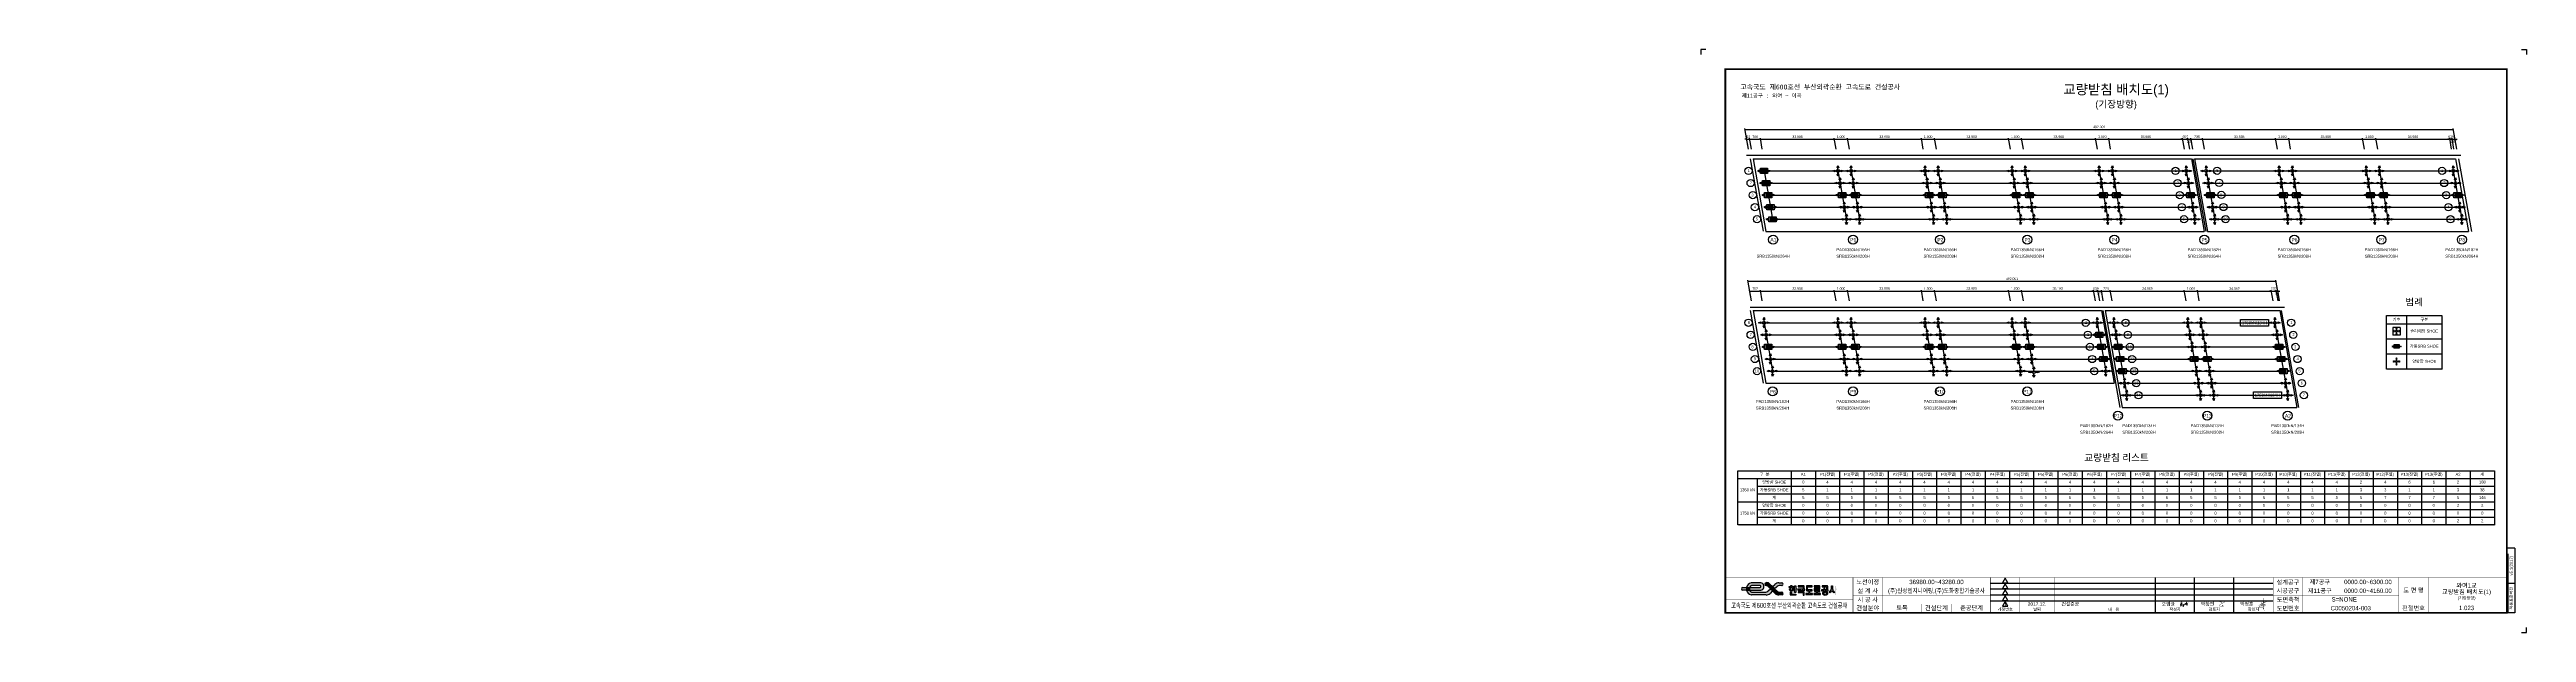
# Model space of a CAD drawing. Header units: feet. Extents: x 0 to 2523000, y 0 to 594000.
import ezdxf
from ezdxf.enums import TextEntityAlignment as Align

# ---------------------------------------------------------------- set-up
doc = ezdxf.new("R2010")
doc.units = ezdxf.units.FT
doc.header["$LTSCALE"] = 150
doc.header["$MEASUREMENT"] = 0
for name, color, linetype in [('CS-DIMS', 1, 'CONTINUOUS'), ('CS-MISC', 3, 'CONTINUOUS'), ('CS-TABL-LIN2', 1, 'CONTINUOUS'), ('CS-TEXT', 3, 'CONTINUOUS'), ('CX-BORD', 3, 'CONTINUOUS'), ('CX-BORD-LIN1', 4, 'CONTINUOUS'), ('CX-BORD-LIN2', 3, 'CONTINUOUS'), ('CX-BORD-TEX2', 7, 'CONTINUOUS'), ('CX-BORD-TEX3', 6, 'CONTINUOUS'), ('CX-MISC', 2, 'CONTINUOUS'), ('CZ-TEX1', 6, 'CONTINUOUS')]:
    doc.layers.add(name, color=color, linetype=linetype)
doc.styles.add('A_STANDARD', font='')
doc.styles.add('TB_TEXT', font='')
doc.styles.add('TB_WBTXT', font='')
doc.styles.add('TB_WMTXT', font='')
doc.styles.get('A_STANDARD').set_extended_font_data('Dotum')
doc.styles.get('TB_TEXT').set_extended_font_data('Dotum')
doc.styles.get('TB_WBTXT').set_extended_font_data('Dotum')
doc.styles.get('TB_WMTXT').set_extended_font_data('DotumChe')

# ---------------------------------------------------------------- blocks, each defined once
blk = doc.blocks.new('CXBLKA1-KHCA')
at = {"layer": 'CX-MISC'}
h = blk.add_hatch(color=256, dxfattribs=at)
edge = h.paths.add_edge_path()
edge.add_line((56, 27.9), (57.6, 27.9))
edge.add_ellipse((57.6, 28.6), major_axis=(-0.443, 0.443), ratio=1, start_angle=135, end_angle=164.8045)
edge.add_ellipse((57.2, 29.3), major_axis=(-1.08, 1.08), ratio=1, start_angle=164.8045, end_angle=283.2962)
edge.add_ellipse((57.6, 30.1), major_axis=(0.443, 0.443), ratio=1, start_angle=13.2962, end_angle=45)
edge.add_line((57.6, 30.7), (54.6, 30.7))
edge.add_ellipse((54.6, 24.7), major_axis=(-4.25, 4.25), ratio=1, start_angle=-45, end_angle=0)
edge.add_line((50.4, 29), (48, 26.7))
edge.add_line((48, 26.7), (50.2, 24.5))
edge.add_line((50.2, 24.5), (52.1, 26.3))
edge.add_ellipse((56, 22.3), major_axis=(-3.99, 3.99), ratio=1, start_angle=315, end_angle=360, ccw=False)
edge = h.paths.add_edge_path()
edge.add_line((48, 22.3), (45.9, 24.5))
edge.add_line((45.9, 24.5), (44.1, 22.7))
edge.add_ellipse((40.1, 26.7), major_axis=(3.99, 3.99), ratio=1, start_angle=225, end_angle=270, ccw=False)
edge.add_line((40.1, 21), (27.3, 21))
edge.add_ellipse((27.3, 22.9), major_axis=(1.33, 1.33), ratio=1, start_angle=190.8841, end_angle=225, ccw=False)
edge.add_ellipse((28.3, 24.5), major_axis=(2.67, 2.67), ratio=1, start_angle=156.9486, end_angle=190.8841, ccw=False)
edge.add_line((24.8, 23.1), (21.6, 23.1))
edge.add_ellipse((27.8, 24.5), major_axis=(4.54, 4.54), ratio=1, start_angle=147.6804, end_angle=209.9098)
edge.add_ellipse((26.7, 20.1), major_axis=(-1.33, 1.33), ratio=1, start_angle=119.9098, end_angle=135)
edge.add_line((26.7, 18.2), (41.6, 18.2))
edge.add_ellipse((41.6, 23.8), major_axis=(-3.99, 3.99), ratio=1, start_angle=135, end_angle=180)
edge.add_line((45.6, 19.8), (48, 22.3))
edge = h.paths.add_edge_path()
edge.add_line((21.6, 25.9), (17.7, 25.9))
edge.add_ellipse((17.8, 24.5), major_axis=(1, 1), ratio=1, start_angle=51.7329, end_angle=218.2671)
edge.add_line((17.7, 23.1), (21.6, 23.1))
edge.add_ellipse((27.8, 24.5), major_axis=(4.54, 4.54), ratio=1, start_angle=122.3196, end_angle=147.6804, ccw=False)
edge = h.paths.add_edge_path()
edge.add_line((27.3, 27.9), (35.3, 27.9))
edge.add_ellipse((35.3, 27.3), major_axis=(0.443, 0.443), ratio=1, start_angle=391.8231, end_angle=405, ccw=False)
edge.add_ellipse((35.2, 26.9), major_axis=(0.728, 0.728), ratio=1, start_angle=238.1769, end_angle=391.8231, ccw=False)
edge.add_ellipse((35.3, 26.5), major_axis=(-0.443, 0.443), ratio=1, start_angle=135, end_angle=148.1769, ccw=False)
edge.add_line((35.3, 25.9), (24.8, 25.9))
edge.add_ellipse((28.3, 24.5), major_axis=(-2.67, 2.67), ratio=1, start_angle=23.0514, end_angle=66.9486)
edge.add_line((24.8, 23.1), (35.2, 23.1))
edge.add_ellipse((35.5, 26.9), major_axis=(2.72, 2.72), ratio=1, start_angle=221.0328, end_angle=408.9672)
edge.add_line((35.2, 30.7), (26.7, 30.7))
edge.add_ellipse((26.7, 28.8), major_axis=(-1.33, 1.33), ratio=1, start_angle=-45, end_angle=-29.9098)
edge.add_ellipse((27.8, 24.5), major_axis=(4.54, 4.54), ratio=1, start_angle=60.0902, end_angle=122.3196)
edge.add_line((21.6, 25.9), (24.8, 25.9))
edge.add_ellipse((28.3, 24.5), major_axis=(2.67, 2.67), ratio=1, start_angle=79.1159, end_angle=113.0514, ccw=False)
edge.add_ellipse((27.3, 26), major_axis=(-1.33, 1.33), ratio=1, start_angle=315, end_angle=349.1159, ccw=False)
h = blk.add_hatch(color=256, dxfattribs=at)
h.paths.add_polyline_path([(48, 26.7), (45.9, 24.5), (48, 22.3), (50.2, 24.5)])
edge = h.paths.add_edge_path()
edge.add_line((24.8, 25.9), (21.6, 25.9))
edge.add_ellipse((27.8, 24.5), major_axis=(-4.54, 4.54), ratio=1, start_angle=32.3196, end_angle=57.6804)
edge.add_line((21.6, 23.1), (24.8, 23.1))
edge.add_ellipse((28.3, 24.5), major_axis=(-2.67, 2.67), ratio=1, start_angle=23.0514, end_angle=66.9486, ccw=False)
h = blk.add_hatch(color=256, dxfattribs=at)
edge = h.paths.add_edge_path()
edge.add_ellipse((42.4, 27), major_axis=(2.66, 2.66), ratio=1, start_angle=0, end_angle=45)
edge.add_line((42.4, 30.7), (41.5, 30.7))
edge.add_ellipse((41.7, 29.3), major_axis=(1.01, 1.01), ratio=1, start_angle=52.8609, end_angle=212.1473)
edge.add_ellipse((40.9, 24.4), major_axis=(2.51, 2.51), ratio=1, start_angle=357.4419, end_angle=397.664, ccw=False)
edge.add_line((43.5, 26.8), (45.9, 24.5))
edge.add_line((45.9, 24.5), (48, 26.7))
edge.add_line((48, 26.7), (45.1, 29.6))
edge = h.paths.add_edge_path()
edge.add_line((52.6, 22.1), (50.2, 24.5))
edge.add_line((50.2, 24.5), (48, 22.3))
edge.add_line((48, 22.3), (50.4, 20))
edge.add_ellipse((54.6, 24.2), major_axis=(-4.25, 4.25), ratio=1, start_angle=90, end_angle=135)
edge.add_line((54.6, 18.2), (57.6, 18.2))
edge.add_ellipse((57.6, 18.8), major_axis=(-0.443, 0.443), ratio=1, start_angle=135, end_angle=164.4516)
edge.add_ellipse((57.2, 19.6), major_axis=(-1.07, 1.07), ratio=1, start_angle=164.4516, end_angle=289.033)
edge.add_ellipse((57.6, 20.4), major_axis=(0.443, 0.443), ratio=1, start_angle=19.033, end_angle=45)
edge.add_line((57.6, 21), (55.2, 21))
edge.add_ellipse((55.2, 24.8), major_axis=(2.66, 2.66), ratio=1, start_angle=180, end_angle=225, ccw=False)
h = blk.add_hatch(color=256, dxfattribs=at)
edge = h.paths.add_edge_path()
edge.add_line((108, 27.4), (109.1, 27.4))
edge.add_line((109.1, 27.4), (109.1, 24.5))
edge.add_ellipse((111.1, 24.5), major_axis=(1.42, 1.42), ratio=1, start_angle=135, end_angle=150.4084)
edge.add_ellipse((111.1, 24.5), major_axis=(-1.37, 1.37), ratio=1, start_angle=60.4084, end_angle=76.407)
edge.add_ellipse((116.2, 27.6), major_axis=(-5.6, 5.6), ratio=1, start_angle=76.407, end_angle=85.8846)
edge.add_ellipse((116.1, 27.5), major_axis=(5.52, 5.52), ratio=1, start_angle=175.8846, end_angle=185.4986)
edge.add_line((111.1, 21.5), (110.4, 20.5))
edge.add_ellipse((116.1, 27.4), major_axis=(6.27, 6.27), ratio=1, start_angle=176.3708, end_angle=185.5683, ccw=False)
edge.add_ellipse((116.3, 27.6), major_axis=(6.52, 6.52), ratio=1, start_angle=167.5284, end_angle=176.3728, ccw=False)
edge.add_ellipse((100.8, 27.6), major_axis=(6.52, 6.52), ratio=1, start_angle=273.6272, end_angle=282.4716, ccw=False)
edge.add_ellipse((101, 27.4), major_axis=(-6.27, 6.27), ratio=1, start_angle=174.4317, end_angle=183.6292, ccw=False)
edge.add_line((106.7, 20.5), (106, 21.5))
edge.add_ellipse((101.1, 27.5), major_axis=(-5.45, 5.45), ratio=1, start_angle=174.4355, end_angle=184.1813)
edge.add_ellipse((100.8, 27.7), major_axis=(5.68, 5.68), ratio=1, start_angle=274.1787, end_angle=283.5297)
edge.add_ellipse((106, 24.5), major_axis=(1.37, 1.37), ratio=1, start_angle=283.5765, end_angle=299.6082)
edge.add_ellipse((106, 24.5), major_axis=(-1.42, 1.42), ratio=1, start_angle=209.5729, end_angle=225.0187)
edge.add_line((108, 24.5), (108, 27.4))
edge = h.paths.add_edge_path()
edge.add_ellipse((67.4, 24.3), major_axis=(1.5, 1.5), ratio=1, start_angle=315.3447, end_angle=366.8065, ccw=False)
edge.add_ellipse((67.3, 24.4), major_axis=(1.58, 1.58), ratio=1, start_angle=223.639, end_angle=313.4888, ccw=False)
edge.add_ellipse((67.2, 24.4), major_axis=(1.57, 1.57), ratio=1, start_angle=136.4953, end_angle=226.3769, ccw=False)
edge.add_ellipse((67.1, 24.3), major_axis=(-1.5, 1.5), ratio=1, start_angle=-6.8055, end_angle=44.6543, ccw=False)
edge.add_line((65.8, 26), (64.9, 26))
edge.add_line((64.9, 26), (64.9, 26.9))
edge.add_line((64.9, 26.9), (66.7, 26.9))
edge.add_line((66.7, 26.9), (66.7, 27.7))
edge.add_line((66.7, 27.7), (67.8, 27.7))
edge.add_line((67.8, 27.7), (67.8, 26.9))
edge.add_line((67.8, 26.9), (69.5, 26.9))
edge.add_line((69.5, 26.9), (69.5, 26))
edge.add_line((69.5, 26), (68.7, 26))
h.paths.add_polyline_path([(113.7, 24.6), (113.7, 23.7), (112.8, 23.7), (112.8, 18.1), (111.7, 18.1), (111.7, 27.4), (112.8, 27.4), (112.8, 24.6)])
edge = h.paths.add_edge_path()
edge.add_line((98.6, 27.4), (98.6, 26.5))
edge.add_line((98.6, 26.5), (103.1, 26.5))
edge.add_line((103.1, 26.5), (103.1, 23.4))
edge.add_line((103.1, 23.4), (101.4, 23.4))
edge.add_line((101.4, 23.4), (101.4, 25.2))
edge.add_line((101.4, 25.2), (100.3, 25.2))
edge.add_line((100.3, 25.2), (100.3, 23.4))
edge.add_line((100.3, 23.4), (98, 23.4))
edge.add_line((98, 23.4), (98, 22.5))
edge.add_line((98, 22.5), (104.8, 22.5))
edge.add_line((104.8, 22.5), (104.8, 23.4))
edge.add_line((104.8, 23.4), (104.3, 23.4))
edge.add_line((104.3, 23.4), (104.3, 26.8))
edge.add_ellipse((103.6, 26.8), major_axis=(0.466, 0.466), ratio=1, start_angle=315, end_angle=355.6008)
edge.add_ellipse((103.7, 26.9), major_axis=(0.386, 0.386), ratio=1, start_angle=355.6008, end_angle=404.6611)
edge.add_line((103.7, 27.4), (98.6, 27.4))
edge = h.paths.add_edge_path()
edge.add_line((90.6, 27.4), (90.6, 26.5))
edge.add_line((90.6, 26.5), (95.2, 26.5))
edge.add_line((95.2, 26.5), (95.2, 24.9))
edge.add_line((95.2, 24.9), (90.6, 24.9))
edge.add_line((90.6, 24.9), (90.6, 22.5))
edge.add_ellipse((91.3, 22.5), major_axis=(-0.466, 0.466), ratio=1, start_angle=45, end_angle=85.6008)
edge.add_ellipse((91.2, 22.4), major_axis=(-0.386, 0.386), ratio=1, start_angle=85.6008, end_angle=134.6611)
edge.add_line((91.2, 21.8), (92.9, 21.8))
edge.add_line((92.9, 21.8), (92.9, 19.7))
edge.add_line((92.9, 19.7), (90, 19.7))
edge.add_line((90, 19.7), (90, 18.7))
edge.add_line((90, 18.7), (96.9, 18.7))
edge.add_line((96.9, 18.7), (96.9, 19.7))
edge.add_line((96.9, 19.7), (94, 19.7))
edge.add_line((94, 19.7), (94, 21.8))
edge.add_line((94, 21.8), (96.3, 21.8))
edge.add_line((96.3, 21.8), (96.3, 22.8))
edge.add_line((96.3, 22.8), (91.7, 22.8))
edge.add_line((91.7, 22.8), (91.7, 24))
edge.add_line((91.7, 24), (96.3, 24))
edge.add_line((96.3, 24), (96.3, 26.8))
edge.add_ellipse((95.6, 26.8), major_axis=(0.466, 0.466), ratio=1, start_angle=315, end_angle=355.6008)
edge.add_ellipse((95.7, 26.9), major_axis=(0.386, 0.386), ratio=1, start_angle=355.6008, end_angle=404.6611)
edge.add_line((95.7, 27.4), (90.6, 27.4))
edge = h.paths.add_edge_path()
edge.add_line((88.3, 27.4), (82.6, 27.4))
edge.add_line((82.6, 27.4), (82.6, 23.1))
edge.add_ellipse((83.3, 23.1), major_axis=(-0.466, 0.466), ratio=1, start_angle=45, end_angle=85.6008)
edge.add_ellipse((83.2, 23), major_axis=(-0.386, 0.386), ratio=1, start_angle=85.6008, end_angle=134.6611)
edge.add_line((83.2, 22.5), (84.9, 22.5))
edge.add_line((84.9, 22.5), (84.9, 19.7))
edge.add_line((84.9, 19.7), (82, 19.7))
edge.add_line((82, 19.7), (82, 18.7))
edge.add_line((82, 18.7), (88.9, 18.7))
edge.add_line((88.9, 18.7), (88.9, 19.7))
edge.add_line((88.9, 19.7), (86, 19.7))
edge.add_line((86, 19.7), (86, 22.5))
edge.add_line((86, 22.5), (88.3, 22.5))
edge.add_line((88.3, 22.5), (88.3, 23.4))
edge.add_line((88.3, 23.4), (83.8, 23.4))
edge.add_line((83.8, 23.4), (83.8, 26.5))
edge.add_line((83.8, 26.5), (88.3, 26.5))
edge.add_line((88.3, 26.5), (88.3, 27.4))
edge = h.paths.add_edge_path()
edge.add_line((79.2, 18.1), (80.3, 18.1))
edge.add_line((80.3, 18.1), (80.3, 21.5))
edge.add_line((80.3, 21.5), (78.1, 21.5))
edge.add_line((78.1, 21.5), (78.1, 23.1))
edge.add_line((78.1, 23.1), (80.9, 23.1))
edge.add_line((80.9, 23.1), (80.9, 24))
edge.add_line((80.9, 24), (80.3, 24))
edge.add_line((80.3, 24), (80.3, 26.8))
edge.add_ellipse((79.7, 26.8), major_axis=(-0.466, 0.466), ratio=1, start_angle=225, end_angle=265.6008)
edge.add_ellipse((79.8, 26.9), major_axis=(0.386, 0.386), ratio=1, start_angle=355.6008, end_angle=404.6611)
edge.add_line((79.8, 27.4), (74.3, 27.4))
edge.add_line((74.3, 27.4), (74.3, 26.5))
edge.add_line((74.3, 26.5), (79.2, 26.5))
edge.add_line((79.2, 26.5), (79.2, 24))
edge.add_line((79.2, 24), (73.8, 24))
edge.add_line((73.8, 24), (73.8, 23.1))
edge.add_line((73.8, 23.1), (76.9, 23.1))
edge.add_line((76.9, 23.1), (76.9, 21.5))
edge.add_line((76.9, 21.5), (74.3, 21.5))
edge.add_line((74.3, 21.5), (74.3, 20.6))
edge.add_line((74.3, 20.6), (79.2, 20.6))
edge.add_line((79.2, 20.6), (79.2, 18.1))
edge = h.paths.add_edge_path()
edge.add_line((71.8, 18.1), (66.7, 18.1))
edge.add_ellipse((66.7, 18.7), major_axis=(-0.381, 0.381), ratio=1, start_angle=85.2619, end_angle=135, ccw=False)
edge.add_ellipse((66.8, 18.7), major_axis=(0.474, 0.474), ratio=1, start_angle=135.3389, end_angle=175.2619, ccw=False)
edge.add_ellipse((275.6, 20), major_axis=(148.1, 148.1), ratio=1, start_angle=134.6611, end_angle=135.3389, ccw=False)
edge.add_line((66.1, 21.2), (67.2, 21.2))
edge.add_line((67.2, 21.2), (67.2, 19))
edge.add_line((67.2, 19), (71.8, 19))
edge.add_line((71.8, 19), (71.8, 18.1))
edge = h.paths.add_edge_path(flags=16)
edge.add_ellipse((101.6, 19.9), major_axis=(-1.33, 0), ratio=0.86651, start_angle=0, end_angle=360)
edge = h.paths.add_edge_path()
edge.add_ellipse((101.6, 19.9), major_axis=(-2.47, 0), ratio=0.842916, start_angle=-180, end_angle=180, ccw=False)
h.paths.add_polyline_path([(72.6, 24.9), (72.6, 24), (71.8, 24), (71.8, 20.6), (70.5, 20.6), (70.5, 27.4), (71.8, 27.4), (71.8, 24.9)])
edge = h.paths.add_edge_path(flags=16)
edge.add_ellipse((67.2, 24.3), major_axis=(0, 1.47), ratio=0.776497, start_angle=0, end_angle=360, ccw=False)
at = {"layer": 'CX-BORD-LIN1', "const_width": 2}
blk.add_lwpolyline([(796, 0), (0, 0), (0, 554), (796, 554)], close=True, dxfattribs=at)
at = {"layer": 'CX-BORD-LIN1'}
for points, const_width in [([(796, 36), (0, 36)], 0.6), ([(130, 0), (130, 36)], 0.6), ([(160, 0), (160, 36)], 0.3), ([(270, 0), (270, 36)], 0.6), ([(300, 0), (300, 36)], 0.3), ([(335, 0), (335, 36)], 0.3), ([(558, 0), (558, 36)], 0.6), ([(686, 0), (686, 36)], 0.3), ([(558, 6), (270, 6)], 0.2)]:
    blk.add_lwpolyline(points, dxfattribs=dict(at, const_width=const_width))
for points in [[(285.1, 35.5), (282.3, 30.7), (287.8, 30.7)], [(285.1, 29.5), (282.3, 24.7), (287.8, 24.7)], [(285.1, 23.5), (282.3, 18.7), (287.8, 18.7)], [(285.1, 17.5), (282.3, 12.7), (287.8, 12.7)], [(285.1, 11.5), (282.3, 6.7), (287.8, 6.7)]]:
    blk.add_lwpolyline(points, close=True, dxfattribs=at)
for points in [[(438, 0), (438, 36)], [(478, 0), (478, 36)], [(518, 0), (518, 36)]]:
    blk.add_lwpolyline(points, dxfattribs=at)
at = {"layer": 'CX-BORD-LIN2'}
for p, q in [((804, 66), (796, 66)), ((797, 60), (797, 0)), ((804, 66), (804, 0)), ((558, 30), (270, 30)), ((804, 30), (796, 30)), ((804, 0), (797, 0))]:
    blk.add_line(p, q, dxfattribs=at)
at = {"layer": 'CX-BORD-LIN2', "const_width": 0.3}
for points in [[(270, 27), (130, 27)], [(686, 27), (558, 27)], [(588, 0), (588, 36)], [(623, 18), (623, 36)], [(716, 0), (716, 36)], [(130, 13.5), (0, 13.5)], [(270, 18), (130, 18)], [(270, 9), (130, 9)], [(200, 0), (200, 9)], [(230, 0), (230, 9)], [(686, 18), (558, 18)], [(796, 9), (558, 9)]]:
    blk.add_lwpolyline(points, dxfattribs=at)
at = {"layer": 'CX-BORD-LIN2'}
for points in [[(558, 24), (270, 24)], [(558, 18), (270, 18)], [(558, 12), (270, 12)]]:
    blk.add_lwpolyline(points, dxfattribs=at)
at = {"layer": 'CX-MISC'}
for p, q in [((811, 574), (816, 574)), ((17.7, 25.9), (21.6, 25.9)), ((21.6, 25.9), (24.8, 25.9)), ((21.6, 25.9), (24.8, 25.9)), ((24.8, 25.9), (35.3, 25.9)), ((35.2, 30.7), (26.7, 30.7)), ((35.3, 27.9), (27.3, 27.9)), ((42.4, 30.7), (41.5, 30.7)), ((43.5, 26.8), (45.9, 24.5)), ((48, 26.7), (45.1, 29.6)), ((45.9, 24.5), (48, 26.7)), ((45.9, 24.5), (48, 26.7)), ((48, 26.7), (50.4, 29)), ((50.2, 24.5), (48, 26.7)), ((48, 26.7), (50.2, 24.5)), ((52.1, 26.3), (50.2, 24.5)), ((54.6, 30.7), (57.6, 30.7)), ((57.6, 27.9), (56, 27.9)), ((64.9, 26), (64.9, 26.9)), ((64.9, 26.9), (66.7, 26.9)), ((65.8, 26), (64.9, 26)), ((66.7, 26.9), (66.7, 27.7)), ((66.7, 27.7), (67.8, 27.7)), ((67.8, 27.7), (67.8, 26.9)), ((67.8, 26.9), (69.5, 26.9)), ((69.5, 26), (68.7, 26)), ((69.5, 26.9), (69.5, 26)), ((70.5, 20.6), (70.5, 27.4)), ((70.5, 27.4), (71.8, 27.4)), ((71.8, 27.4), (71.8, 24.9)), ((79.8, 27.4), (74.3, 27.4)), ((74.3, 27.4), (74.3, 26.5)), ((74.3, 26.5), (79.2, 26.5)), ((79.2, 26.5), (79.2, 24)), ((80.3, 24), (80.3, 26.8)), ((88.3, 27.4), (82.6, 27.4)), ((82.6, 27.4), (82.6, 23.1)), ((83.8, 23.4), (83.8, 26.5)), ((83.8, 26.5), (88.3, 26.5)), ((88.3, 26.5), (88.3, 27.4)), ((90.6, 27.4), (90.6, 26.5)), ((95.7, 27.4), (90.6, 27.4)), ((90.6, 26.5), (95.2, 26.5)), ((95.2, 26.5), (95.2, 24.9)), ((96.3, 24), (96.3, 26.8)), ((98.6, 27.4), (98.6, 26.5)), ((103.7, 27.4), (98.6, 27.4)), ((98.6, 26.5), (103.1, 26.5)), ((101.4, 25.2), (100.3, 25.2)), ((100.3, 25.2), (100.3, 23.4)), ((101.4, 23.4), (101.4, 25.2)), ((103.1, 26.5), (103.1, 23.4)), ((104.3, 23.4), (104.3, 26.8)), ((108, 27.4), (109.1, 27.4)), ((108, 24.5), (108, 27.4)), ((109.1, 27.4), (109.1, 24.5)), ((21.6, 23.1), (17.7, 23.1)), ((21.6, 23.1), (24.8, 23.1)), ((24.8, 23.1), (21.6, 23.1)), ((24.8, 23.1), (35.2, 23.1)), ((41.6, 18.2), (26.7, 18.2)), ((27.3, 21), (40.1, 21)), ((44.1, 22.7), (45.9, 24.5)), ((48, 22.3), (45.6, 19.8)), ((45.9, 24.5), (48, 22.3)), ((48, 22.3), (45.9, 24.5)), ((48, 22.3), (50.2, 24.5)), ((50.2, 24.5), (48, 22.3)), ((50.4, 20), (48, 22.3)), ((50.2, 24.5), (52.6, 22.1)), ((57.6, 18.2), (54.6, 18.2)), ((55.2, 21), (57.6, 21)), ((66.1, 21.2), (67.2, 21.2)), ((71.8, 18.1), (66.7, 18.1)), ((67.2, 21.2), (67.2, 19)), ((67.2, 19), (71.8, 19)), ((71.8, 20.6), (70.5, 20.6)), ((71.8, 24.9), (72.6, 24.9)), ((72.6, 24), (71.8, 24)), ((71.8, 24), (71.8, 20.6)), ((71.8, 19), (71.8, 18.1)), ((72.6, 24.9), (72.6, 24)), ((79.2, 24), (73.8, 24)), ((73.8, 24), (73.8, 23.1)), ((73.8, 23.1), (76.9, 23.1)), ((76.9, 21.5), (74.3, 21.5)), ((74.3, 21.5), (74.3, 20.6)), ((74.3, 20.6), (79.2, 20.6)), ((76.9, 23.1), (76.9, 21.5)), ((78.1, 21.5), (78.1, 23.1)), ((78.1, 23.1), (80.9, 23.1)), ((80.3, 21.5), (78.1, 21.5)), ((79.2, 20.6), (79.2, 18.1)), ((79.2, 18.1), (80.3, 18.1)), ((80.9, 24), (80.3, 24)), ((80.3, 18.1), (80.3, 21.5)), ((80.9, 23.1), (80.9, 24)), ((84.9, 19.7), (82, 19.7)), ((82, 19.7), (82, 18.7)), ((82, 18.7), (88.9, 18.7)), ((83.2, 22.5), (84.9, 22.5)), ((88.3, 23.4), (83.8, 23.4)), ((84.9, 22.5), (84.9, 19.7)), ((86, 19.7), (86, 22.5)), ((86, 22.5), (88.3, 22.5)), ((88.9, 19.7), (86, 19.7)), ((88.3, 22.5), (88.3, 23.4)), ((88.9, 18.7), (88.9, 19.7)), ((92.9, 19.7), (90, 19.7)), ((90, 19.7), (90, 18.7)), ((90, 18.7), (96.9, 18.7)), ((95.2, 24.9), (90.6, 24.9)), ((90.6, 24.9), (90.6, 22.5)), ((91.2, 21.8), (92.9, 21.8)), ((91.7, 22.8), (91.7, 24)), ((91.7, 24), (96.3, 24)), ((96.3, 22.8), (91.7, 22.8)), ((92.9, 21.8), (92.9, 19.7)), ((94, 19.7), (94, 21.8)), ((94, 21.8), (96.3, 21.8)), ((96.9, 19.7), (94, 19.7)), ((96.3, 21.8), (96.3, 22.8)), ((96.9, 18.7), (96.9, 19.7)), ((100.3, 23.4), (98, 23.4)), ((98, 23.4), (98, 22.5)), ((98, 22.5), (104.8, 22.5)), ((103.1, 23.4), (101.4, 23.4)), ((104.8, 23.4), (104.3, 23.4)), ((104.8, 22.5), (104.8, 23.4)), ((106.7, 20.5), (106, 21.5)), ((111.1, 21.5), (110.4, 20.5))]:
    blk.add_line(p, q, dxfattribs=at)
for points in [[(-20, 574), (-25, 574), (-25, 569)], [(811, 574), (816, 574), (816, 569)], [(811, -20), (816, -20), (816, -15)]]:
    blk.add_lwpolyline(points, dxfattribs=at)
for centre, major_axis, start_param, end_param in [((17.8, 24.5), (1, 1), 0.90291, 3.809479), ((27.8, 24.5), (-4.54, 4.54), 0.564084, 1.006713), ((27.8, 24.5), (-4.54, 4.54), 0.564084, 1.006713), ((27.8, 24.5), (4.54, 4.54), 1.048772, 2.13488), ((28.3, 24.5), (-2.67, 2.67), 0.402323, 1.168473), ((28.3, 24.5), (-2.67, 2.67), 0.402323, 1.168473), ((28.3, 24.5), (-2.67, 2.67), -0.189963, 0.402323), ((26.7, 28.8), (-1.33, 1.33), -0.785398, -0.522025), ((27.3, 26), (1.33, 1.33), 0.785398, 1.380834), ((35.5, 26.9), (2.72, 2.72), 3.857749, 7.137825), ((35.3, 27.3), (-0.443, 0.443), -1.015379, -0.785398), ((35.3, 26.5), (-0.443, 0.443), 2.356194, 2.586175), ((35.2, 26.9), (0.728, 0.728), 4.156971, 6.838603), ((41.7, 29.3), (1.01, 1.01), 0.922597, 3.789792), ((40.9, 24.4), (2.51, 2.51), 6.238538, 6.940546), ((42.4, 27), (-2.66, 2.66), -1.570796, -0.785398), ((54.6, 24.7), (-4.25, 4.25), -0.785398, 0), ((56, 22.3), (-3.99, 3.99), -0.785398, 0), ((57.6, 30.1), (0.443, 0.443), 0.232062, 0.785398), ((57.6, 28.6), (-0.443, 0.443), 2.356194, 2.876382), ((57.2, 29.3), (-1.08, 1.08), 2.876382, 4.944451), ((67.1, 24.3), (-1.5, 1.5), -0.118778, 0.779364), ((67.4, 24.3), (1.5, 1.5), 5.503803, 6.401982), ((79.8, 26.9), (0.386, 0.386), 6.206405, 7.062668), ((79.7, 26.8), (-0.466, 0.466), 3.926991, 4.635609), ((95.7, 26.9), (0.386, 0.386), 6.206405, 7.062668), ((95.6, 26.8), (0.466, 0.466), 5.497787, 6.206405), ((103.7, 26.9), (0.386, 0.386), 6.206405, 7.062668), ((103.6, 26.8), (0.466, 0.466), 5.497787, 6.206405), ((27.8, 24.5), (4.54, 4.54), 2.577509, 3.663617), ((28.3, 24.5), (2.67, 2.67), 2.73927, 3.331555), ((27.3, 22.9), (-1.33, 1.33), 1.760759, 2.356194), ((26.7, 20.1), (-1.33, 1.33), 2.092821, 2.356194), ((40.1, 26.7), (3.99, 3.99), 3.926991, 4.712389), ((41.6, 23.8), (-3.99, 3.99), 2.356194, 3.141593), ((54.6, 24.2), (-4.25, 4.25), 1.570796, 2.356194), ((55.2, 24.8), (2.66, 2.66), 3.141593, 3.926991), ((57.6, 20.4), (0.443, 0.443), 0.332189, 0.785398), ((57.6, 18.8), (0.443, 0.443), 3.926991, 4.441017), ((57.2, 19.6), (-1.07, 1.07), 2.870221, 5.044578), ((67.2, 24.4), (1.57, 1.57), 2.382292, 3.951022), ((275.6, 20), (-148.1, 148.1), 0.779483, 0.791313), ((66.8, 18.7), (0.474, 0.474), 2.36211, 3.058897), ((66.7, 18.7), (-0.381, 0.381), 1.488101, 2.356194), ((67.3, 24.4), (1.58, 1.58), 3.903237, 5.471412), ((83.3, 23.1), (-0.466, 0.466), 0.785398, 1.494016), ((83.2, 23), (-0.386, 0.386), 1.494016, 2.350279), ((91.3, 22.5), (-0.466, 0.466), 0.785398, 1.494016), ((91.2, 22.4), (-0.386, 0.386), 1.494016, 2.350279), ((101.1, 27.5), (-5.45, 5.45), 3.044474, 3.214569), ((101, 27.4), (-6.27, 6.27), 3.044407, 3.204934), ((100.8, 27.7), (5.68, 5.68), 4.785321, 4.948526), ((106, 24.5), (1.37, 1.37), 4.949343, 5.229149), ((100.8, 27.6), (6.52, 6.52), 4.775695, 4.93006), ((106, 24.5), (-1.42, 1.42), 3.657737, 3.927318), ((116.3, 27.6), (6.52, 6.52), 2.923922, 3.078286), ((111.1, 24.5), (1.42, 1.42), 2.356194, 2.625121), ((111.1, 24.5), (-1.37, 1.37), 1.054325, 1.333554), ((116.2, 27.6), (-5.6, 5.6), 1.333554, 1.498969), ((116.1, 27.4), (6.27, 6.27), 3.078251, 3.238778), ((116.1, 27.5), (5.52, 5.52), 3.069766, 3.237561)]:
    blk.add_ellipse(centre, major_axis=major_axis, ratio=1, start_param=start_param, end_param=end_param, dxfattribs=at)
at = {"layer": 'CX-MISC', "extrusion": (0, 0, -1)}
for centre, major_axis, ratio, start_param, end_param in [((67.2, 24.3), (0, 1.47), 0.776497, 1.570796326815403, 7.853981633994989), ((101.6, 19.9), (-2.47, 0), 0.842916, 3.141593, 9.424778)]:
    blk.add_ellipse(centre, major_axis=major_axis, ratio=ratio, start_param=start_param, end_param=end_param, dxfattribs=at)
at = {"layer": 'CX-MISC'}
blk.add_ellipse((101.6, 19.9), major_axis=(-1.33, 0), ratio=0.86651, dxfattribs=at)
at = {"layer": 'CX-BORD-LIN1', "style": 'TB_TEXT'}
for tag, height, p in [('TR_RNUM5', 3, (285.1, 32.6)), ('TR_RNUM4', 3, (285.1, 26.6)), ('TR_RDAT5', 3.5, (317.5, 33)), ('TR_RDAT4', 3.5, (317.5, 27)), ('TR_DGN5', 3.5, (451.1, 33)), ('TR_DGN4', 3.5, (451.1, 27)), ('TR_CHK5', 3.5, (491.1, 33)), ('TR_CHK4', 3.5, (491.1, 27)), ('TR_APP5', 3.5, (531.1, 33)), ('TR_APP4', 3.5, (531.1, 27)), ('TR_RNUM3', 3, (285.1, 20.6)), ('TR_RNUM2', 3, (285.1, 14.6)), ('TR_RNUM1', 3, (285.1, 8.6)), ('TR_RDAT3', 3.5, (317.5, 21)), ('TR_RDAT2', 3.5, (317.5, 15)), ('TR_RDAT1', 3.5, (317.5, 9)), ('TR_DGN3', 3.5, (451.1, 21)), ('TR_DGN2', 3.5, (451.1, 15)), ('TR_DGN1', 3.5, (451.1, 9)), ('TR_CHK3', 3.5, (491.1, 21)), ('TR_CHK2', 3.5, (491.1, 15)), ('TR_CHK1', 3.5, (491.1, 9)), ('TR_APP3', 3.5, (531.1, 21)), ('TR_APP2', 3.5, (531.1, 15)), ('TR_APP1', 3.5, (531.1, 9))]:
    blk.add_attdef(tag, text='', height=height, dxfattribs=at).set_placement(p, align=Align.MIDDLE_CENTER)
for tag, p in [('TR_RCON5', (342.3, 33)), ('TR_RCON4', (342.3, 27)), ('TR_RCON3', (342.3, 21)), ('TR_RCON2', (342.3, 15)), ('TR_RCON1', (342.3, 9))]:
    blk.add_attdef(tag, text='', height=3.5, dxfattribs=at).set_placement(p, align=Align.MIDDLE_LEFT)
at = {"layer": 'CX-BORD-LIN2', "style": 'TB_TEXT'}
blk.add_text('적용표준버전', height=3, rotation=90, dxfattribs=at).set_placement((800.5, 15), align=Align.MIDDLE_CENTER)
blk.add_attdef('TD_VERSION', text='', height=3, rotation=90, dxfattribs=at).set_placement((800.5, 48), align=Align.MIDDLE_CENTER)
at = {"layer": 'CX-BORD-TEX2', "style": 'TB_WMTXT'}
for tag, height, p in [('TB_CNAME', 5, (15.3, 531.8)), ('TB_CSCOP', 4, (16.6, 523.8))]:
    blk.add_attdef(tag, text='', height=height, dxfattribs=at).set_placement(p, align=Align.BOTTOM_LEFT)
at = {"layer": 'CX-BORD-TEX2', "style": 'TB_WBTXT'}
for tag, height, p in [('TB_MTITIL', 10, (398, 533.3)), ('TB_STITL', 7, (398, 518.3))]:
    blk.add_attdef(tag, text='', height=height, dxfattribs=at).set_placement(p, align=Align.MIDDLE_CENTER)
at = {"layer": 'CX-BORD-TEX3', "style": 'TB_TEXT'}
for s, height, p in [('노선이정', 4.5, (145, 31.5)), ('설 계 사', 4.5, (145, 22.6)), ('설계공구', 4.5, (573, 31.4)), ('시공공구', 4.5, (573, 22.7)), ('도 면 명', 4.5, (701, 23.2)), ('건설분야', 4.5, (145, 5.1)), ('시 공 사', 4.5, (145, 13.6)), ('건설단계', 4.5, (215, 5.1)), ('개정번호', 3, (285.1, 3.7)), ('날짜', 3, (317.5, 3.7)), ('내   용', 3, (395.5, 3.6)), ('작성자', 3, (458, 3.7)), ('검토자', 3, (498, 3.7)), ('확인자', 3, (538, 3.7)), ('도면축척', 4.5, (573.3, 13.5)), ('도면번호', 4.5, (573.3, 4.8)), ('편철번호', 4.5, (701, 5))]:
    blk.add_text(s, height=height, dxfattribs=at).set_placement(p, align=Align.MIDDLE)
for tag, height, p in [('TD_LNDST', 4.5, (215, 31.5)), ('TD_DSECT', 4.5, (605.5, 31.5)), ('TD_DDIST', 4.5, (654.5, 31.5)), ('TD_DNAME_TOP', 4.5, (755, 28)), ('TD_CNAME', 5, (65, 7.6)), ('TD_FIELD', 4.5, (180, 5.1)), ('TD_DCOMP', 4.5, (215, 22.6)), ('TD_CCOMP', 4.5, (215, 13.6)), ('TD_CSTEP', 4.5, (250.7, 5.1)), ('TD_CSECT', 4.5, (605.5, 22.5)), ('TD_HSCAL', 4.5, (620.9, 13.7)), ('TD_DWGCODE', 4.5, (637, 4.8)), ('TD_CDIST', 4.5, (654.5, 22.5)), ('TD_VSCAL', 4.5, (656.9, 13.7)), ('TD_DNAME_MAIN', 4.5, (755, 21.5)), ('TD_DWGNO', 4.5, (755, 5)), ('TD_DNAME_BOT', 3, (755, 15.2))]:
    blk.add_attdef(tag, text='', height=height, dxfattribs=at).set_placement(p, align=Align.MIDDLE_CENTER)

msp = doc.modelspace()

# ---------------------------------------------------------------- hatches: boundary and pattern name
at = {"layer": 'CS-DIMS'}
for points in [[(1741891, 471193), (1739669, 470304), (1741891, 469415), (1741891, 470304)], [(1744078, 458790), (1741856, 457901), (1744078, 457013), (1744078, 457901)], [(1750867, 471193), (1753088, 470304), (1750867, 469415), (1750867, 470304)], [(1753054, 458790), (1755275, 457901), (1753054, 457013), (1753054, 457901)], [(1746236, 446553), (1744014, 445664), (1746236, 444775), (1746236, 445664)], [(1748363, 434233), (1746141, 433344), (1748363, 432455), (1748363, 433344)], [(1755212, 446553), (1757433, 445664), (1755212, 444775), (1755212, 445664)], [(1757339, 434233), (1759560, 433344), (1757339, 432455), (1757339, 433344)], [(1821521, 446553), (1819299, 445664), (1821521, 444775), (1821521, 445664)], [(1830497, 446553), (1832718, 445664), (1830497, 444775), (1830497, 445664)], [(1834940, 446553), (1832718, 445664), (1834940, 444775), (1834940, 445664)], [(1843916, 446553), (1846137, 445664), (1843916, 444775), (1843916, 445664)], [(1910225, 446553), (1908003, 445664), (1910225, 444775), (1910225, 445664)], [(1919201, 446553), (1921422, 445664), (1919201, 444775), (1919201, 445664)], [(1923644, 446553), (1921422, 445664), (1923644, 444775), (1923644, 445664)], [(1932620, 446553), (1934841, 445664), (1932620, 444775), (1932620, 445664)], [(1998929, 446553), (1996707, 445664), (1998929, 444775), (1998929, 445664)], [(2007905, 446553), (2010126, 445664), (2007905, 444775), (2007905, 445664)], [(2012348, 446553), (2010126, 445664), (2012348, 444775), (2012348, 445664)], [(2021324, 446553), (2023545, 445664), (2021324, 444775), (2021324, 445664)], [(2087633, 446553), (2085411, 445664), (2087633, 444775), (2087633, 445664)], [(2096609, 446553), (2098830, 445664), (2096609, 444775), (2096609, 445664)], [(2101052, 446553), (2098830, 445664), (2101052, 444775), (2101052, 445664)], [(2110028, 446553), (2112249, 445664), (2110028, 444775), (2110028, 445664)], [(2176337, 446553), (2174115, 445664), (2176337, 444775), (2176337, 445664)], [(2185313, 446553), (2187534, 445664), (2185313, 444775), (2185313, 445664)], [(2196669, 446553), (2194448, 445664), (2196669, 444775), (2196669, 445664)], [(2205645, 446553), (2207867, 445664), (2205645, 444775), (2205645, 445664)], [(2270954, 446553), (2268733, 445664), (2270954, 444775), (2270954, 445664)], [(2279930, 446553), (2282152, 445664), (2279930, 444775), (2279930, 445664)], [(2284373, 446553), (2282152, 445664), (2284373, 444775), (2284373, 445664)], [(2293349, 446553), (2295571, 445664), (2293349, 444775), (2293349, 445664)], [(2359658, 446553), (2357437, 445664), (2359658, 444775), (2359658, 445664)], [(2368634, 446553), (2370856, 445664), (2368634, 444775), (2368634, 445664)], [(2373077, 446553), (2370856, 445664), (2373077, 444775), (2373077, 445664)], [(2382053, 446553), (2384275, 445664), (2382053, 444775), (2382053, 445664)], [(2448362, 446553), (2446141, 445664), (2448362, 444775), (2448362, 445664)], [(2457338, 446553), (2459560, 445664), (2457338, 444775), (2457338, 445664)], [(1750580, 421913), (1748359, 421024), (1750580, 420135), (1750580, 421024)], [(1759556, 421913), (1761778, 421024), (1759556, 420135), (1759556, 421024)], [(2083460, 304179), (2081239, 303290), (2083460, 302402), (2083460, 303290)], [(2092436, 304179), (2094658, 303290), (2092436, 302402), (2092436, 303290)], [(1746236, 291859), (1744014, 290970), (1746236, 290082), (1746236, 290970)], [(1755212, 291859), (1757433, 290970), (1755212, 290082), (1755212, 290970)], [(1821521, 291859), (1819299, 290970), (1821521, 290082), (1821521, 290970)], [(1830497, 291859), (1832718, 290970), (1830497, 290082), (1830497, 290970)], [(1834940, 291859), (1832718, 290970), (1834940, 290082), (1834940, 290970)], [(1843916, 291859), (1846137, 290970), (1843916, 290082), (1843916, 290970)], [(1910225, 291859), (1908003, 290970), (1910225, 290082), (1910225, 290970)], [(1919201, 291859), (1921422, 290970), (1919201, 290082), (1919201, 290970)], [(1923644, 291859), (1921422, 290970), (1923644, 290082), (1923644, 290970)], [(1932620, 291859), (1934841, 290970), (1932620, 290082), (1932620, 290970)], [(1998929, 291859), (1996707, 290970), (1998929, 290082), (1998929, 290970)], [(2007905, 291859), (2010126, 290970), (2007905, 290082), (2007905, 290970)], [(2012348, 291859), (2010126, 290970), (2012348, 290082), (2012348, 290970)], [(2021324, 291859), (2023545, 290970), (2021324, 290082), (2021324, 290970)], [(2085633, 291859), (2083411, 290970), (2085633, 290082), (2085633, 290970)], [(2087805, 279539), (2085584, 278650), (2087805, 277762), (2087805, 278650)], [(2094609, 291859), (2096830, 290970), (2094609, 290082), (2094609, 290970)], [(2096781, 279539), (2099003, 278650), (2096781, 277762), (2096781, 278650)], [(2102621, 291859), (2100399, 290970), (2102621, 290082), (2102621, 290970)], [(2104780, 279611), (2102559, 278722), (2104780, 277834), (2104780, 278722)], [(2111597, 291859), (2113818, 290970), (2111597, 290082), (2111597, 290970)], [(2113756, 279611), (2115978, 278722), (2113756, 277834), (2113756, 278722)], [(2180078, 279539), (2177856, 278650), (2180078, 277762), (2180078, 278650)], [(2189054, 279539), (2191275, 278650), (2189054, 277762), (2189054, 278650)], [(2193497, 279539), (2191275, 278650), (2193497, 277762), (2193497, 278650)], [(2202473, 279539), (2204694, 278650), (2202473, 277762), (2202473, 278650)], [(2266611, 291859), (2264389, 290970), (2266611, 290082), (2266611, 290970)], [(2268782, 279546), (2266560, 278657), (2268782, 277769), (2268782, 278657)], [(2275587, 291859), (2277808, 290970), (2275587, 290082), (2275587, 290970)], [(2277758, 279546), (2279979, 278657), (2277758, 277769), (2277758, 278657)], [(2106965, 267219), (2104744, 266330), (2106965, 265442), (2106965, 266330)], [(2115941, 267219), (2118163, 266330), (2115941, 265442), (2115941, 266330)], [(2270956, 267219), (2268734, 266330), (2270956, 265442), (2270956, 266330)], [(2279931, 267219), (2282153, 266330), (2279931, 265442), (2279931, 266330)]]:
    msp.add_hatch(color=0, dxfattribs=at).paths.add_polyline_path(points)
at = {"layer": 'CS-MISC'}
h = msp.add_hatch(color=7, dxfattribs=at)
h.paths.add_polyline_path([(1744478, 472205, 1), (1743845, 472205, 1)])
h.paths.add_polyline_path([(1745957, 472205, 1), (1745323, 472205, 1)])
h.paths.add_polyline_path([(1747435, 472205, 1), (1746801, 472205, 1)])
h.paths.add_polyline_path([(1748280, 472205, 1), (1748913, 472205, 1)])
h.paths.add_polyline_path([(1744478, 468403, 1), (1743845, 468403, 1)])
h.paths.add_polyline_path([(1745957, 468403, 1), (1745323, 468403, 1)])
h.paths.add_polyline_path([(1747435, 468403, 1), (1746801, 468403, 1)])
h.paths.add_polyline_path([(1748913, 468403, 1), (1748280, 468403, 1)])
h.paths.add_polyline_path([(1748597, 469142), (1748597, 471466), (1744161, 471466), (1744161, 469142)])
h = msp.add_hatch(color=7, dxfattribs=at)
h.paths.add_polyline_path([(1746665, 459802, 1), (1746032, 459802, 1)])
h.paths.add_polyline_path([(1748143, 459802, 1), (1747510, 459802, 1)])
h.paths.add_polyline_path([(1749622, 459802, 1), (1748988, 459802, 1)])
h.paths.add_polyline_path([(1750467, 459802, 1), (1751100, 459802, 1)])
h.paths.add_polyline_path([(1746665, 456000, 1), (1746032, 456000, 1)])
h.paths.add_polyline_path([(1748143, 456000, 1), (1747510, 456000, 1)])
h.paths.add_polyline_path([(1749622, 456000, 1), (1748988, 456000, 1)])
h.paths.add_polyline_path([(1751100, 456000, 1), (1750467, 456000, 1)])
h.paths.add_polyline_path([(1750783, 456740), (1750783, 459063), (1746348, 459063), (1746348, 456740)])
h = msp.add_hatch(color=7, dxfattribs=at)
edge = h.paths.add_edge_path(flags=17)
edge.add_arc((1821664, 470304), 1435, 0, 360)
h.paths.add_polyline_path([(1820775, 467010), (1822553, 467010), (1821664, 464788)])
h.paths.add_polyline_path([(1824958, 469415), (1824958, 471193), (1827180, 470304)])
h.paths.add_polyline_path([(1818370, 471193), (1818370, 469415), (1816148, 470304)])
h.paths.add_polyline_path([(1822553, 473598), (1820775, 473598), (1821664, 475820)])
edge = h.paths.add_edge_path()
edge.add_line((1823099, 470304), (1824958, 470304))
edge.add_line((1818370, 470304), (1820229, 470304))
edge.add_line((1821664, 471739), (1821664, 473598))
edge.add_line((1821664, 467010), (1821664, 468869))
h = msp.add_hatch(color=7, dxfattribs=at)
edge = h.paths.add_edge_path(flags=17)
edge.add_arc((1823836, 457984), 1435, 0, 360)
h.paths.add_polyline_path([(1822948, 454690), (1824725, 454690), (1823836, 452468)])
h.paths.add_polyline_path([(1827130, 457095), (1827130, 458873), (1829352, 457984)])
h.paths.add_polyline_path([(1820542, 458873), (1820542, 457095), (1818321, 457984)])
h.paths.add_polyline_path([(1824725, 461278), (1822948, 461278), (1823836, 463500)])
edge = h.paths.add_edge_path()
edge.add_line((1825271, 457984), (1827130, 457984))
edge.add_line((1820542, 457984), (1822402, 457984))
edge.add_line((1823836, 459419), (1823836, 461278))
edge.add_line((1823836, 454690), (1823836, 456549))
h = msp.add_hatch(color=7, dxfattribs=at)
edge = h.paths.add_edge_path(flags=17)
edge.add_arc((1835083, 470304), 1435, 0, 360)
h.paths.add_polyline_path([(1834194, 467010), (1835972, 467010), (1835083, 464788)])
h.paths.add_polyline_path([(1838377, 469415), (1838377, 471193), (1840599, 470304)])
h.paths.add_polyline_path([(1831789, 471193), (1831789, 469415), (1829567, 470304)])
h.paths.add_polyline_path([(1835972, 473598), (1834194, 473598), (1835083, 475820)])
edge = h.paths.add_edge_path()
edge.add_line((1836518, 470304), (1838377, 470304))
edge.add_line((1831789, 470304), (1833648, 470304))
edge.add_line((1835083, 471739), (1835083, 473598))
edge.add_line((1835083, 467010), (1835083, 468869))
h = msp.add_hatch(color=7, dxfattribs=at)
edge = h.paths.add_edge_path(flags=17)
edge.add_arc((1837255, 457984), 1435, 0, 360)
h.paths.add_polyline_path([(1836367, 454690), (1838144, 454690), (1837255, 452468)])
h.paths.add_polyline_path([(1840549, 457095), (1840549, 458873), (1842771, 457984)])
h.paths.add_polyline_path([(1833961, 458873), (1833961, 457095), (1831740, 457984)])
h.paths.add_polyline_path([(1838144, 461278), (1836367, 461278), (1837255, 463500)])
edge = h.paths.add_edge_path()
edge.add_line((1838690, 457984), (1840549, 457984))
edge.add_line((1833961, 457984), (1835821, 457984))
edge.add_line((1837255, 459419), (1837255, 461278))
edge.add_line((1837255, 454690), (1837255, 456549))
h = msp.add_hatch(color=7, dxfattribs=at)
edge = h.paths.add_edge_path(flags=17)
edge.add_arc((1910368, 470304), 1435, 0, 360)
h.paths.add_polyline_path([(1909479, 467010), (1911257, 467010), (1910368, 464788)])
h.paths.add_polyline_path([(1913662, 469415), (1913662, 471193), (1915884, 470304)])
h.paths.add_polyline_path([(1907074, 471193), (1907074, 469415), (1904852, 470304)])
h.paths.add_polyline_path([(1911257, 473598), (1909479, 473598), (1910368, 475820)])
edge = h.paths.add_edge_path()
edge.add_line((1911803, 470304), (1913662, 470304))
edge.add_line((1907074, 470304), (1908933, 470304))
edge.add_line((1910368, 471739), (1910368, 473598))
edge.add_line((1910368, 467010), (1910368, 468869))
h = msp.add_hatch(color=7, dxfattribs=at)
edge = h.paths.add_edge_path(flags=17)
edge.add_arc((1912540, 457984), 1435, 0, 360)
h.paths.add_polyline_path([(1911652, 454690), (1913429, 454690), (1912540, 452468)])
h.paths.add_polyline_path([(1915834, 457095), (1915834, 458873), (1918056, 457984)])
h.paths.add_polyline_path([(1909246, 458873), (1909246, 457095), (1907025, 457984)])
h.paths.add_polyline_path([(1913429, 461278), (1911652, 461278), (1912540, 463500)])
edge = h.paths.add_edge_path()
edge.add_line((1913975, 457984), (1915834, 457984))
edge.add_line((1909246, 457984), (1911106, 457984))
edge.add_line((1912540, 459419), (1912540, 461278))
edge.add_line((1912540, 454690), (1912540, 456549))
h = msp.add_hatch(color=7, dxfattribs=at)
edge = h.paths.add_edge_path(flags=17)
edge.add_arc((1923763, 470304), 1435, 0, 360)
h.paths.add_polyline_path([(1922875, 467010), (1924652, 467010), (1923763, 464788)])
h.paths.add_polyline_path([(1927057, 469415), (1927057, 471193), (1929279, 470304)])
h.paths.add_polyline_path([(1920469, 471193), (1920469, 469415), (1918248, 470304)])
h.paths.add_polyline_path([(1924652, 473598), (1922875, 473598), (1923763, 475820)])
edge = h.paths.add_edge_path()
edge.add_line((1925198, 470304), (1927057, 470304))
edge.add_line((1920469, 470304), (1922328, 470304))
edge.add_line((1923763, 471739), (1923763, 473598))
edge.add_line((1923763, 467010), (1923763, 468869))
h = msp.add_hatch(color=7, dxfattribs=at)
edge = h.paths.add_edge_path(flags=17)
edge.add_arc((1925959, 457984), 1435, 0, 360)
h.paths.add_polyline_path([(1925071, 454690), (1926848, 454690), (1925959, 452468)])
h.paths.add_polyline_path([(1929253, 457095), (1929253, 458873), (1931475, 457984)])
h.paths.add_polyline_path([(1922665, 458873), (1922665, 457095), (1920444, 457984)])
h.paths.add_polyline_path([(1926848, 461278), (1925071, 461278), (1925959, 463500)])
edge = h.paths.add_edge_path()
edge.add_line((1927394, 457984), (1929253, 457984))
edge.add_line((1922665, 457984), (1924525, 457984))
edge.add_line((1925959, 459419), (1925959, 461278))
edge.add_line((1925959, 454690), (1925959, 456549))
h = msp.add_hatch(color=7, dxfattribs=at)
edge = h.paths.add_edge_path(flags=17)
edge.add_arc((1999072, 470304), 1435, 0, 360)
h.paths.add_polyline_path([(1998183, 467010), (1999961, 467010), (1999072, 464788)])
h.paths.add_polyline_path([(2002366, 469415), (2002366, 471193), (2004588, 470304)])
h.paths.add_polyline_path([(1995778, 471193), (1995778, 469415), (1993556, 470304)])
h.paths.add_polyline_path([(1999961, 473598), (1998183, 473598), (1999072, 475820)])
edge = h.paths.add_edge_path()
edge.add_line((2000507, 470304), (2002366, 470304))
edge.add_line((1995778, 470304), (1997637, 470304))
edge.add_line((1999072, 471739), (1999072, 473598))
edge.add_line((1999072, 467010), (1999072, 468869))
h = msp.add_hatch(color=7, dxfattribs=at)
edge = h.paths.add_edge_path(flags=17)
edge.add_arc((2001244, 457984), 1435, 0, 360)
h.paths.add_polyline_path([(2000356, 454690), (2002133, 454690), (2001244, 452468)])
h.paths.add_polyline_path([(2004538, 457095), (2004538, 458873), (2006760, 457984)])
h.paths.add_polyline_path([(1997950, 458873), (1997950, 457095), (1995729, 457984)])
h.paths.add_polyline_path([(2002133, 461278), (2000356, 461278), (2001244, 463500)])
edge = h.paths.add_edge_path()
edge.add_line((2002679, 457984), (2004538, 457984))
edge.add_line((1997950, 457984), (1999810, 457984))
edge.add_line((2001244, 459419), (2001244, 461278))
edge.add_line((2001244, 454690), (2001244, 456549))
h = msp.add_hatch(color=7, dxfattribs=at)
edge = h.paths.add_edge_path(flags=17)
edge.add_arc((2012491, 470304), 1435, 0, 360)
h.paths.add_polyline_path([(2011602, 467010), (2013380, 467010), (2012491, 464788)])
h.paths.add_polyline_path([(2015785, 469415), (2015785, 471193), (2018007, 470304)])
h.paths.add_polyline_path([(2009197, 471193), (2009197, 469415), (2006975, 470304)])
h.paths.add_polyline_path([(2013380, 473598), (2011602, 473598), (2012491, 475820)])
edge = h.paths.add_edge_path()
edge.add_line((2013926, 470304), (2015785, 470304))
edge.add_line((2009197, 470304), (2011056, 470304))
edge.add_line((2012491, 471739), (2012491, 473598))
edge.add_line((2012491, 467010), (2012491, 468869))
h = msp.add_hatch(color=7, dxfattribs=at)
edge = h.paths.add_edge_path(flags=17)
edge.add_arc((2014663, 457984), 1435, 0, 360)
h.paths.add_polyline_path([(2013775, 454690), (2015552, 454690), (2014663, 452468)])
h.paths.add_polyline_path([(2017957, 457095), (2017957, 458873), (2020179, 457984)])
h.paths.add_polyline_path([(2011369, 458873), (2011369, 457095), (2009148, 457984)])
h.paths.add_polyline_path([(2015552, 461278), (2013775, 461278), (2014663, 463500)])
edge = h.paths.add_edge_path()
edge.add_line((2016098, 457984), (2017957, 457984))
edge.add_line((2011369, 457984), (2013229, 457984))
edge.add_line((2014663, 459419), (2014663, 461278))
edge.add_line((2014663, 454690), (2014663, 456549))
h = msp.add_hatch(color=7, dxfattribs=at)
edge = h.paths.add_edge_path(flags=17)
edge.add_arc((2087776, 470304), 1435, 0, 360)
h.paths.add_polyline_path([(2086887, 467010), (2088665, 467010), (2087776, 464788)])
h.paths.add_polyline_path([(2091070, 469415), (2091070, 471193), (2093292, 470304)])
h.paths.add_polyline_path([(2084482, 471193), (2084482, 469415), (2082260, 470304)])
h.paths.add_polyline_path([(2088665, 473598), (2086887, 473598), (2087776, 475820)])
edge = h.paths.add_edge_path()
edge.add_line((2089211, 470304), (2091070, 470304))
edge.add_line((2084482, 470304), (2086341, 470304))
edge.add_line((2087776, 471739), (2087776, 473598))
edge.add_line((2087776, 467010), (2087776, 468869))
h = msp.add_hatch(color=7, dxfattribs=at)
edge = h.paths.add_edge_path(flags=17)
edge.add_arc((2089948, 457984), 1435, 0, 360)
h.paths.add_polyline_path([(2089060, 454690), (2090837, 454690), (2089948, 452468)])
h.paths.add_polyline_path([(2093242, 457095), (2093242, 458873), (2095464, 457984)])
h.paths.add_polyline_path([(2086654, 458873), (2086654, 457095), (2084433, 457984)])
h.paths.add_polyline_path([(2090837, 461278), (2089060, 461278), (2089948, 463500)])
edge = h.paths.add_edge_path()
edge.add_line((2091383, 457984), (2093242, 457984))
edge.add_line((2086654, 457984), (2088514, 457984))
edge.add_line((2089948, 459419), (2089948, 461278))
edge.add_line((2089948, 454690), (2089948, 456549))
h = msp.add_hatch(color=7, dxfattribs=at)
edge = h.paths.add_edge_path(flags=17)
edge.add_arc((2101195, 470304), 1435, 0, 360)
h.paths.add_polyline_path([(2100306, 467010), (2102084, 467010), (2101195, 464788)])
h.paths.add_polyline_path([(2104489, 469415), (2104489, 471193), (2106711, 470304)])
h.paths.add_polyline_path([(2097901, 471193), (2097901, 469415), (2095679, 470304)])
h.paths.add_polyline_path([(2102084, 473598), (2100306, 473598), (2101195, 475820)])
edge = h.paths.add_edge_path()
edge.add_line((2102630, 470304), (2104489, 470304))
edge.add_line((2097901, 470304), (2099760, 470304))
edge.add_line((2101195, 471739), (2101195, 473598))
edge.add_line((2101195, 467010), (2101195, 468869))
h = msp.add_hatch(color=7, dxfattribs=at)
edge = h.paths.add_edge_path(flags=17)
edge.add_arc((2103367, 457984), 1435, 0, 360)
h.paths.add_polyline_path([(2102479, 454690), (2104256, 454690), (2103367, 452468)])
h.paths.add_polyline_path([(2106661, 457095), (2106661, 458873), (2108883, 457984)])
h.paths.add_polyline_path([(2100073, 458873), (2100073, 457095), (2097852, 457984)])
h.paths.add_polyline_path([(2104256, 461278), (2102479, 461278), (2103367, 463500)])
edge = h.paths.add_edge_path()
edge.add_line((2104802, 457984), (2106661, 457984))
edge.add_line((2100073, 457984), (2101933, 457984))
edge.add_line((2103367, 459419), (2103367, 461278))
edge.add_line((2103367, 454690), (2103367, 456549))
h = msp.add_hatch(color=7, dxfattribs=at)
edge = h.paths.add_edge_path(flags=17)
edge.add_arc((2176480, 470304), 1435, 0, 360)
h.paths.add_polyline_path([(2175591, 467010), (2177369, 467010), (2176480, 464788)])
h.paths.add_polyline_path([(2179774, 469415), (2179774, 471193), (2181996, 470304)])
h.paths.add_polyline_path([(2173186, 471193), (2173186, 469415), (2170964, 470304)])
h.paths.add_polyline_path([(2177369, 473598), (2175591, 473598), (2176480, 475820)])
edge = h.paths.add_edge_path()
edge.add_line((2177915, 470304), (2179774, 470304))
edge.add_line((2173186, 470304), (2175045, 470304))
edge.add_line((2176480, 471739), (2176480, 473598))
edge.add_line((2176480, 467010), (2176480, 468869))
h = msp.add_hatch(color=7, dxfattribs=at)
edge = h.paths.add_edge_path(flags=17)
edge.add_arc((2178652, 457984), 1435, 0, 360)
h.paths.add_polyline_path([(2177764, 454690), (2179541, 454690), (2178652, 452468)])
h.paths.add_polyline_path([(2181946, 457095), (2181946, 458873), (2184168, 457984)])
h.paths.add_polyline_path([(2175358, 458873), (2175358, 457095), (2173137, 457984)])
h.paths.add_polyline_path([(2179541, 461278), (2177764, 461278), (2178652, 463500)])
edge = h.paths.add_edge_path()
edge.add_line((2180087, 457984), (2181946, 457984))
edge.add_line((2175358, 457984), (2177218, 457984))
edge.add_line((2178652, 459419), (2178652, 461278))
edge.add_line((2178652, 454690), (2178652, 456549))
h = msp.add_hatch(color=7, dxfattribs=at)
edge = h.paths.add_edge_path(flags=17)
edge.add_arc((2196813, 470304), 1435, 0, 360)
h.paths.add_polyline_path([(2195924, 467010), (2197701, 467010), (2196813, 464788)])
h.paths.add_polyline_path([(2200107, 469415), (2200107, 471193), (2202328, 470304)])
h.paths.add_polyline_path([(2193518, 471193), (2193518, 469415), (2191297, 470304)])
h.paths.add_polyline_path([(2197701, 473598), (2195924, 473598), (2196813, 475820)])
edge = h.paths.add_edge_path()
edge.add_line((2198247, 470304), (2200107, 470304))
edge.add_line((2193518, 470304), (2195378, 470304))
edge.add_line((2196813, 471739), (2196813, 473598))
edge.add_line((2196813, 467010), (2196813, 468869))
h = msp.add_hatch(color=7, dxfattribs=at)
edge = h.paths.add_edge_path(flags=17)
edge.add_arc((2198985, 457984), 1435, 0, 360)
h.paths.add_polyline_path([(2198096, 454690), (2199873, 454690), (2198985, 452468)])
h.paths.add_polyline_path([(2202279, 457095), (2202279, 458873), (2204501, 457984)])
h.paths.add_polyline_path([(2195691, 458873), (2195691, 457095), (2193469, 457984)])
h.paths.add_polyline_path([(2199873, 461278), (2198096, 461278), (2198985, 463500)])
edge = h.paths.add_edge_path()
edge.add_line((2200420, 457984), (2202279, 457984))
edge.add_line((2195691, 457984), (2197550, 457984))
edge.add_line((2198985, 459419), (2198985, 461278))
edge.add_line((2198985, 454690), (2198985, 456549))
h = msp.add_hatch(color=7, dxfattribs=at)
edge = h.paths.add_edge_path(flags=17)
edge.add_arc((2271098, 470304), 1435, 0, 360)
h.paths.add_polyline_path([(2270209, 467010), (2271986, 467010), (2271098, 464788)])
h.paths.add_polyline_path([(2274392, 469415), (2274392, 471193), (2276613, 470304)])
h.paths.add_polyline_path([(2267803, 471193), (2267803, 469415), (2265582, 470304)])
h.paths.add_polyline_path([(2271986, 473598), (2270209, 473598), (2271098, 475820)])
edge = h.paths.add_edge_path()
edge.add_line((2272532, 470304), (2274392, 470304))
edge.add_line((2267803, 470304), (2269663, 470304))
edge.add_line((2271098, 471739), (2271098, 473598))
edge.add_line((2271098, 467010), (2271098, 468869))
h = msp.add_hatch(color=7, dxfattribs=at)
edge = h.paths.add_edge_path(flags=17)
edge.add_arc((2273270, 457984), 1435, 0, 360)
h.paths.add_polyline_path([(2272381, 454690), (2274159, 454690), (2273270, 452468)])
h.paths.add_polyline_path([(2276564, 457095), (2276564, 458873), (2278786, 457984)])
h.paths.add_polyline_path([(2269976, 458873), (2269976, 457095), (2267754, 457984)])
h.paths.add_polyline_path([(2274159, 461278), (2272381, 461278), (2273270, 463500)])
edge = h.paths.add_edge_path()
edge.add_line((2274705, 457984), (2276564, 457984))
edge.add_line((2269976, 457984), (2271835, 457984))
edge.add_line((2273270, 459419), (2273270, 461278))
edge.add_line((2273270, 454690), (2273270, 456549))
h = msp.add_hatch(color=7, dxfattribs=at)
edge = h.paths.add_edge_path(flags=17)
edge.add_arc((2284517, 470304), 1435, 0, 360)
h.paths.add_polyline_path([(2283628, 467010), (2285405, 467010), (2284517, 464788)])
h.paths.add_polyline_path([(2287811, 469415), (2287811, 471193), (2290032, 470304)])
h.paths.add_polyline_path([(2281222, 471193), (2281222, 469415), (2279001, 470304)])
h.paths.add_polyline_path([(2285405, 473598), (2283628, 473598), (2284517, 475820)])
edge = h.paths.add_edge_path()
edge.add_line((2285951, 470304), (2287811, 470304))
edge.add_line((2281222, 470304), (2283082, 470304))
edge.add_line((2284517, 471739), (2284517, 473598))
edge.add_line((2284517, 467010), (2284517, 468869))
h = msp.add_hatch(color=7, dxfattribs=at)
edge = h.paths.add_edge_path(flags=17)
edge.add_arc((2286689, 457984), 1435, 0, 360)
h.paths.add_polyline_path([(2285800, 454690), (2287578, 454690), (2286689, 452468)])
h.paths.add_polyline_path([(2289983, 457095), (2289983, 458873), (2292205, 457984)])
h.paths.add_polyline_path([(2283395, 458873), (2283395, 457095), (2281173, 457984)])
h.paths.add_polyline_path([(2287578, 461278), (2285800, 461278), (2286689, 463500)])
edge = h.paths.add_edge_path()
edge.add_line((2288124, 457984), (2289983, 457984))
edge.add_line((2283395, 457984), (2285254, 457984))
edge.add_line((2286689, 459419), (2286689, 461278))
edge.add_line((2286689, 454690), (2286689, 456549))
h = msp.add_hatch(color=7, dxfattribs=at)
edge = h.paths.add_edge_path(flags=17)
edge.add_arc((2359802, 470304), 1435, 0, 360)
h.paths.add_polyline_path([(2358913, 467010), (2360690, 467010), (2359802, 464788)])
h.paths.add_polyline_path([(2363096, 469415), (2363096, 471193), (2365317, 470304)])
h.paths.add_polyline_path([(2356507, 471193), (2356507, 469415), (2354286, 470304)])
h.paths.add_polyline_path([(2360690, 473598), (2358913, 473598), (2359802, 475820)])
edge = h.paths.add_edge_path()
edge.add_line((2361236, 470304), (2363096, 470304))
edge.add_line((2356507, 470304), (2358367, 470304))
edge.add_line((2359802, 471739), (2359802, 473598))
edge.add_line((2359802, 467010), (2359802, 468869))
h = msp.add_hatch(color=7, dxfattribs=at)
edge = h.paths.add_edge_path(flags=17)
edge.add_arc((2361974, 457984), 1435, 0, 360)
h.paths.add_polyline_path([(2361085, 454690), (2362863, 454690), (2361974, 452468)])
h.paths.add_polyline_path([(2365268, 457095), (2365268, 458873), (2367490, 457984)])
h.paths.add_polyline_path([(2358680, 458873), (2358680, 457095), (2356458, 457984)])
h.paths.add_polyline_path([(2362863, 461278), (2361085, 461278), (2361974, 463500)])
edge = h.paths.add_edge_path()
edge.add_line((2363409, 457984), (2365268, 457984))
edge.add_line((2358680, 457984), (2360539, 457984))
edge.add_line((2361974, 459419), (2361974, 461278))
edge.add_line((2361974, 454690), (2361974, 456549))
h = msp.add_hatch(color=7, dxfattribs=at)
edge = h.paths.add_edge_path(flags=17)
edge.add_arc((2373221, 470304), 1435, 0, 360)
h.paths.add_polyline_path([(2372332, 467010), (2374109, 467010), (2373221, 464788)])
h.paths.add_polyline_path([(2376515, 469415), (2376515, 471193), (2378736, 470304)])
h.paths.add_polyline_path([(2369926, 471193), (2369926, 469415), (2367705, 470304)])
h.paths.add_polyline_path([(2374109, 473598), (2372332, 473598), (2373221, 475820)])
edge = h.paths.add_edge_path()
edge.add_line((2374655, 470304), (2376515, 470304))
edge.add_line((2369926, 470304), (2371786, 470304))
edge.add_line((2373221, 471739), (2373221, 473598))
edge.add_line((2373221, 467010), (2373221, 468869))
h = msp.add_hatch(color=7, dxfattribs=at)
edge = h.paths.add_edge_path(flags=17)
edge.add_arc((2375393, 457984), 1435, 0, 360)
h.paths.add_polyline_path([(2374504, 454690), (2376281, 454690), (2375393, 452468)])
h.paths.add_polyline_path([(2378687, 457095), (2378687, 458873), (2380909, 457984)])
h.paths.add_polyline_path([(2372099, 458873), (2372099, 457095), (2369877, 457984)])
h.paths.add_polyline_path([(2376281, 461278), (2374504, 461278), (2375393, 463500)])
edge = h.paths.add_edge_path()
edge.add_line((2376828, 457984), (2378687, 457984))
edge.add_line((2372099, 457984), (2373958, 457984))
edge.add_line((2375393, 459419), (2375393, 461278))
edge.add_line((2375393, 454690), (2375393, 456549))
h = msp.add_hatch(color=7, dxfattribs=at)
edge = h.paths.add_edge_path(flags=17)
edge.add_arc((2448506, 470304), 1435, 0, 360)
h.paths.add_polyline_path([(2447617, 467010), (2449394, 467010), (2448506, 464788)])
h.paths.add_polyline_path([(2451800, 469415), (2451800, 471193), (2454021, 470304)])
h.paths.add_polyline_path([(2445211, 471193), (2445211, 469415), (2442990, 470304)])
h.paths.add_polyline_path([(2449394, 473598), (2447617, 473598), (2448506, 475820)])
edge = h.paths.add_edge_path()
edge.add_line((2449940, 470304), (2451800, 470304))
edge.add_line((2445211, 470304), (2447071, 470304))
edge.add_line((2448506, 471739), (2448506, 473598))
edge.add_line((2448506, 467010), (2448506, 468869))
h = msp.add_hatch(color=7, dxfattribs=at)
edge = h.paths.add_edge_path(flags=17)
edge.add_arc((2450678, 457984), 1435, 0, 360)
h.paths.add_polyline_path([(2449789, 454690), (2451567, 454690), (2450678, 452468)])
h.paths.add_polyline_path([(2453972, 457095), (2453972, 458873), (2456194, 457984)])
h.paths.add_polyline_path([(2447384, 458873), (2447384, 457095), (2445162, 457984)])
h.paths.add_polyline_path([(2451567, 461278), (2449789, 461278), (2450678, 463500)])
edge = h.paths.add_edge_path()
edge.add_line((2452113, 457984), (2453972, 457984))
edge.add_line((2447384, 457984), (2449243, 457984))
edge.add_line((2450678, 459419), (2450678, 461278))
edge.add_line((2450678, 454690), (2450678, 456549))
h = msp.add_hatch(color=7, dxfattribs=at)
h.paths.add_polyline_path([(1748823, 447565, 1), (1748189, 447565, 1)])
h.paths.add_polyline_path([(1750301, 447565, 1), (1749668, 447565, 1)])
h.paths.add_polyline_path([(1751780, 447565, 1), (1751146, 447565, 1)])
h.paths.add_polyline_path([(1752624, 447565, 1), (1753258, 447565, 1)])
h.paths.add_polyline_path([(1748823, 443763, 1), (1748189, 443763, 1)])
h.paths.add_polyline_path([(1750301, 443763, 1), (1749668, 443763, 1)])
h.paths.add_polyline_path([(1751780, 443763, 1), (1751146, 443763, 1)])
h.paths.add_polyline_path([(1753258, 443763, 1), (1752624, 443763, 1)])
h.paths.add_polyline_path([(1752941, 444502), (1752941, 446826), (1748506, 446826), (1748506, 444502)])
h = msp.add_hatch(color=7, dxfattribs=at)
h.paths.add_polyline_path([(1750950, 435245, 1), (1750316, 435245, 1)])
h.paths.add_polyline_path([(1752428, 435245, 1), (1751795, 435245, 1)])
h.paths.add_polyline_path([(1753907, 435245, 1), (1753273, 435245, 1)])
h.paths.add_polyline_path([(1754752, 435245, 1), (1755385, 435245, 1)])
h.paths.add_polyline_path([(1750950, 431443, 1), (1750316, 431443, 1)])
h.paths.add_polyline_path([(1752428, 431443, 1), (1751795, 431443, 1)])
h.paths.add_polyline_path([(1753907, 431443, 1), (1753273, 431443, 1)])
h.paths.add_polyline_path([(1755385, 431443, 1), (1754752, 431443, 1)])
h.paths.add_polyline_path([(1755068, 432182), (1755068, 434506), (1750633, 434506), (1750633, 432182)])
h = msp.add_hatch(color=7, dxfattribs=at)
edge = h.paths.add_edge_path(flags=17)
edge.add_arc((1828181, 433344), 1435, 0, 360)
h.paths.add_polyline_path([(1827292, 430050), (1829070, 430050), (1828181, 427828)])
h.paths.add_polyline_path([(1831475, 432455), (1831475, 434233), (1833697, 433344)])
h.paths.add_polyline_path([(1824887, 434233), (1824887, 432455), (1822665, 433344)])
h.paths.add_polyline_path([(1829070, 436638), (1827292, 436638), (1828181, 438860)])
edge = h.paths.add_edge_path()
edge.add_line((1829616, 433344), (1831475, 433344))
edge.add_line((1824887, 433344), (1826746, 433344))
edge.add_line((1828181, 434779), (1828181, 436638))
edge.add_line((1828181, 430050), (1828181, 431909))
h = msp.add_hatch(color=7, dxfattribs=at)
h.paths.add_polyline_path([(1824108, 447565, 1), (1823474, 447565, 1)])
h.paths.add_polyline_path([(1825586, 447565, 1), (1824953, 447565, 1)])
h.paths.add_polyline_path([(1827065, 447565, 1), (1826431, 447565, 1)])
h.paths.add_polyline_path([(1827909, 447565, 1), (1828543, 447565, 1)])
h.paths.add_polyline_path([(1824108, 443763, 1), (1823474, 443763, 1)])
h.paths.add_polyline_path([(1825586, 443763, 1), (1824953, 443763, 1)])
h.paths.add_polyline_path([(1827065, 443763, 1), (1826431, 443763, 1)])
h.paths.add_polyline_path([(1828543, 443763, 1), (1827909, 443763, 1)])
h.paths.add_polyline_path([(1828226, 444502), (1828226, 446826), (1823791, 446826), (1823791, 444502)])
h = msp.add_hatch(color=7, dxfattribs=at)
edge = h.paths.add_edge_path(flags=17)
edge.add_arc((1841600, 433344), 1435, 0, 360)
h.paths.add_polyline_path([(1840711, 430050), (1842489, 430050), (1841600, 427828)])
h.paths.add_polyline_path([(1844894, 432455), (1844894, 434233), (1847116, 433344)])
h.paths.add_polyline_path([(1838306, 434233), (1838306, 432455), (1836084, 433344)])
h.paths.add_polyline_path([(1842489, 436638), (1840711, 436638), (1841600, 438860)])
edge = h.paths.add_edge_path()
edge.add_line((1843035, 433344), (1844894, 433344))
edge.add_line((1838306, 433344), (1840165, 433344))
edge.add_line((1841600, 434779), (1841600, 436638))
edge.add_line((1841600, 430050), (1841600, 431909))
h = msp.add_hatch(color=7, dxfattribs=at)
h.paths.add_polyline_path([(1837527, 447565, 1), (1836893, 447565, 1)])
h.paths.add_polyline_path([(1839005, 447565, 1), (1838372, 447565, 1)])
h.paths.add_polyline_path([(1840484, 447565, 1), (1839850, 447565, 1)])
h.paths.add_polyline_path([(1841328, 447565, 1), (1841962, 447565, 1)])
h.paths.add_polyline_path([(1837527, 443763, 1), (1836893, 443763, 1)])
h.paths.add_polyline_path([(1839005, 443763, 1), (1838372, 443763, 1)])
h.paths.add_polyline_path([(1840484, 443763, 1), (1839850, 443763, 1)])
h.paths.add_polyline_path([(1841962, 443763, 1), (1841328, 443763, 1)])
h.paths.add_polyline_path([(1841645, 444502), (1841645, 446826), (1837210, 446826), (1837210, 444502)])
h = msp.add_hatch(color=7, dxfattribs=at)
edge = h.paths.add_edge_path(flags=17)
edge.add_arc((1916885, 433344), 1435, 0, 360)
h.paths.add_polyline_path([(1915996, 430050), (1917774, 430050), (1916885, 427828)])
h.paths.add_polyline_path([(1920179, 432455), (1920179, 434233), (1922401, 433344)])
h.paths.add_polyline_path([(1913591, 434233), (1913591, 432455), (1911369, 433344)])
h.paths.add_polyline_path([(1917774, 436638), (1915996, 436638), (1916885, 438860)])
edge = h.paths.add_edge_path()
edge.add_line((1918320, 433344), (1920179, 433344))
edge.add_line((1913591, 433344), (1915450, 433344))
edge.add_line((1916885, 434779), (1916885, 436638))
edge.add_line((1916885, 430050), (1916885, 431909))
h = msp.add_hatch(color=7, dxfattribs=at)
h.paths.add_polyline_path([(1912812, 447565, 1), (1912178, 447565, 1)])
h.paths.add_polyline_path([(1914290, 447565, 1), (1913657, 447565, 1)])
h.paths.add_polyline_path([(1915769, 447565, 1), (1915135, 447565, 1)])
h.paths.add_polyline_path([(1916613, 447565, 1), (1917247, 447565, 1)])
h.paths.add_polyline_path([(1912812, 443763, 1), (1912178, 443763, 1)])
h.paths.add_polyline_path([(1914290, 443763, 1), (1913657, 443763, 1)])
h.paths.add_polyline_path([(1915769, 443763, 1), (1915135, 443763, 1)])
h.paths.add_polyline_path([(1917247, 443763, 1), (1916613, 443763, 1)])
h.paths.add_polyline_path([(1916930, 444502), (1916930, 446826), (1912495, 446826), (1912495, 444502)])
h = msp.add_hatch(color=7, dxfattribs=at)
edge = h.paths.add_edge_path(flags=17)
edge.add_arc((1930304, 433344), 1435, 0, 360)
h.paths.add_polyline_path([(1929415, 430050), (1931193, 430050), (1930304, 427828)])
h.paths.add_polyline_path([(1933598, 432455), (1933598, 434233), (1935820, 433344)])
h.paths.add_polyline_path([(1927010, 434233), (1927010, 432455), (1924788, 433344)])
h.paths.add_polyline_path([(1931193, 436638), (1929415, 436638), (1930304, 438860)])
edge = h.paths.add_edge_path()
edge.add_line((1931739, 433344), (1933598, 433344))
edge.add_line((1927010, 433344), (1928869, 433344))
edge.add_line((1930304, 434779), (1930304, 436638))
edge.add_line((1930304, 430050), (1930304, 431909))
h = msp.add_hatch(color=7, dxfattribs=at)
h.paths.add_polyline_path([(1926231, 447565, 1), (1925597, 447565, 1)])
h.paths.add_polyline_path([(1927709, 447565, 1), (1927076, 447565, 1)])
h.paths.add_polyline_path([(1929188, 447565, 1), (1928554, 447565, 1)])
h.paths.add_polyline_path([(1930032, 447565, 1), (1930666, 447565, 1)])
h.paths.add_polyline_path([(1926231, 443763, 1), (1925597, 443763, 1)])
h.paths.add_polyline_path([(1927709, 443763, 1), (1927076, 443763, 1)])
h.paths.add_polyline_path([(1929188, 443763, 1), (1928554, 443763, 1)])
h.paths.add_polyline_path([(1930666, 443763, 1), (1930032, 443763, 1)])
h.paths.add_polyline_path([(1930349, 444502), (1930349, 446826), (1925914, 446826), (1925914, 444502)])
h = msp.add_hatch(color=7, dxfattribs=at)
edge = h.paths.add_edge_path(flags=17)
edge.add_arc((2005589, 433344), 1435, 0, 360)
h.paths.add_polyline_path([(2004700, 430050), (2006478, 430050), (2005589, 427828)])
h.paths.add_polyline_path([(2008883, 432455), (2008883, 434233), (2011105, 433344)])
h.paths.add_polyline_path([(2002295, 434233), (2002295, 432455), (2000073, 433344)])
h.paths.add_polyline_path([(2006478, 436638), (2004700, 436638), (2005589, 438860)])
edge = h.paths.add_edge_path()
edge.add_line((2007024, 433344), (2008883, 433344))
edge.add_line((2002295, 433344), (2004154, 433344))
edge.add_line((2005589, 434779), (2005589, 436638))
edge.add_line((2005589, 430050), (2005589, 431909))
h = msp.add_hatch(color=7, dxfattribs=at)
h.paths.add_polyline_path([(2001516, 447565, 1), (2000882, 447565, 1)])
h.paths.add_polyline_path([(2002994, 447565, 1), (2002361, 447565, 1)])
h.paths.add_polyline_path([(2004473, 447565, 1), (2003839, 447565, 1)])
h.paths.add_polyline_path([(2005317, 447565, 1), (2005951, 447565, 1)])
h.paths.add_polyline_path([(2001516, 443763, 1), (2000882, 443763, 1)])
h.paths.add_polyline_path([(2002994, 443763, 1), (2002361, 443763, 1)])
h.paths.add_polyline_path([(2004473, 443763, 1), (2003839, 443763, 1)])
h.paths.add_polyline_path([(2005951, 443763, 1), (2005317, 443763, 1)])
h.paths.add_polyline_path([(2005634, 444502), (2005634, 446826), (2001199, 446826), (2001199, 444502)])
h = msp.add_hatch(color=7, dxfattribs=at)
edge = h.paths.add_edge_path(flags=17)
edge.add_arc((2019008, 433344), 1435, 0, 360)
h.paths.add_polyline_path([(2018119, 430050), (2019897, 430050), (2019008, 427828)])
h.paths.add_polyline_path([(2022302, 432455), (2022302, 434233), (2024524, 433344)])
h.paths.add_polyline_path([(2015714, 434233), (2015714, 432455), (2013492, 433344)])
h.paths.add_polyline_path([(2019897, 436638), (2018119, 436638), (2019008, 438860)])
edge = h.paths.add_edge_path()
edge.add_line((2020443, 433344), (2022302, 433344))
edge.add_line((2015714, 433344), (2017573, 433344))
edge.add_line((2019008, 434779), (2019008, 436638))
edge.add_line((2019008, 430050), (2019008, 431909))
h = msp.add_hatch(color=7, dxfattribs=at)
h.paths.add_polyline_path([(2014935, 447565, 1), (2014301, 447565, 1)])
h.paths.add_polyline_path([(2016413, 447565, 1), (2015780, 447565, 1)])
h.paths.add_polyline_path([(2017892, 447565, 1), (2017258, 447565, 1)])
h.paths.add_polyline_path([(2018736, 447565, 1), (2019370, 447565, 1)])
h.paths.add_polyline_path([(2014935, 443763, 1), (2014301, 443763, 1)])
h.paths.add_polyline_path([(2016413, 443763, 1), (2015780, 443763, 1)])
h.paths.add_polyline_path([(2017892, 443763, 1), (2017258, 443763, 1)])
h.paths.add_polyline_path([(2019370, 443763, 1), (2018736, 443763, 1)])
h.paths.add_polyline_path([(2019053, 444502), (2019053, 446826), (2014618, 446826), (2014618, 444502)])
h = msp.add_hatch(color=7, dxfattribs=at)
edge = h.paths.add_edge_path(flags=17)
edge.add_arc((2094293, 433344), 1435, 0, 360)
h.paths.add_polyline_path([(2093404, 430050), (2095182, 430050), (2094293, 427828)])
h.paths.add_polyline_path([(2097587, 432455), (2097587, 434233), (2099809, 433344)])
h.paths.add_polyline_path([(2090999, 434233), (2090999, 432455), (2088777, 433344)])
h.paths.add_polyline_path([(2095182, 436638), (2093404, 436638), (2094293, 438860)])
edge = h.paths.add_edge_path()
edge.add_line((2095728, 433344), (2097587, 433344))
edge.add_line((2090999, 433344), (2092858, 433344))
edge.add_line((2094293, 434779), (2094293, 436638))
edge.add_line((2094293, 430050), (2094293, 431909))
h = msp.add_hatch(color=7, dxfattribs=at)
h.paths.add_polyline_path([(2090220, 447565, 1), (2089586, 447565, 1)])
h.paths.add_polyline_path([(2091698, 447565, 1), (2091065, 447565, 1)])
h.paths.add_polyline_path([(2093177, 447565, 1), (2092543, 447565, 1)])
h.paths.add_polyline_path([(2094021, 447565, 1), (2094655, 447565, 1)])
h.paths.add_polyline_path([(2090220, 443763, 1), (2089586, 443763, 1)])
h.paths.add_polyline_path([(2091698, 443763, 1), (2091065, 443763, 1)])
h.paths.add_polyline_path([(2093177, 443763, 1), (2092543, 443763, 1)])
h.paths.add_polyline_path([(2094655, 443763, 1), (2094021, 443763, 1)])
h.paths.add_polyline_path([(2094338, 444502), (2094338, 446826), (2089903, 446826), (2089903, 444502)])
h = msp.add_hatch(color=7, dxfattribs=at)
edge = h.paths.add_edge_path(flags=17)
edge.add_arc((2107712, 433344), 1435, 0, 360)
h.paths.add_polyline_path([(2106823, 430050), (2108601, 430050), (2107712, 427828)])
h.paths.add_polyline_path([(2111006, 432455), (2111006, 434233), (2113228, 433344)])
h.paths.add_polyline_path([(2104418, 434233), (2104418, 432455), (2102196, 433344)])
h.paths.add_polyline_path([(2108601, 436638), (2106823, 436638), (2107712, 438860)])
edge = h.paths.add_edge_path()
edge.add_line((2109147, 433344), (2111006, 433344))
edge.add_line((2104418, 433344), (2106277, 433344))
edge.add_line((2107712, 434779), (2107712, 436638))
edge.add_line((2107712, 430050), (2107712, 431909))
h = msp.add_hatch(color=7, dxfattribs=at)
h.paths.add_polyline_path([(2103639, 447565, 1), (2103005, 447565, 1)])
h.paths.add_polyline_path([(2105117, 447565, 1), (2104484, 447565, 1)])
h.paths.add_polyline_path([(2106596, 447565, 1), (2105962, 447565, 1)])
h.paths.add_polyline_path([(2107440, 447565, 1), (2108074, 447565, 1)])
h.paths.add_polyline_path([(2103639, 443763, 1), (2103005, 443763, 1)])
h.paths.add_polyline_path([(2105117, 443763, 1), (2104484, 443763, 1)])
h.paths.add_polyline_path([(2106596, 443763, 1), (2105962, 443763, 1)])
h.paths.add_polyline_path([(2108074, 443763, 1), (2107440, 443763, 1)])
h.paths.add_polyline_path([(2107757, 444502), (2107757, 446826), (2103322, 446826), (2103322, 444502)])
h = msp.add_hatch(color=7, dxfattribs=at)
edge = h.paths.add_edge_path(flags=17)
edge.add_arc((2182997, 433344), 1435, 0, 360)
h.paths.add_polyline_path([(2182108, 430050), (2183886, 430050), (2182997, 427828)])
h.paths.add_polyline_path([(2186291, 432455), (2186291, 434233), (2188513, 433344)])
h.paths.add_polyline_path([(2179703, 434233), (2179703, 432455), (2177481, 433344)])
h.paths.add_polyline_path([(2183886, 436638), (2182108, 436638), (2182997, 438860)])
edge = h.paths.add_edge_path()
edge.add_line((2184432, 433344), (2186291, 433344))
edge.add_line((2179703, 433344), (2181562, 433344))
edge.add_line((2182997, 434779), (2182997, 436638))
edge.add_line((2182997, 430050), (2182997, 431909))
h = msp.add_hatch(color=7, dxfattribs=at)
h.paths.add_polyline_path([(2178924, 447565, 1), (2178290, 447565, 1)])
h.paths.add_polyline_path([(2180402, 447565, 1), (2179769, 447565, 1)])
h.paths.add_polyline_path([(2181881, 447565, 1), (2181247, 447565, 1)])
h.paths.add_polyline_path([(2182725, 447565, 1), (2183359, 447565, 1)])
h.paths.add_polyline_path([(2178924, 443763, 1), (2178290, 443763, 1)])
h.paths.add_polyline_path([(2180402, 443763, 1), (2179769, 443763, 1)])
h.paths.add_polyline_path([(2181881, 443763, 1), (2181247, 443763, 1)])
h.paths.add_polyline_path([(2183359, 443763, 1), (2182725, 443763, 1)])
h.paths.add_polyline_path([(2183042, 444502), (2183042, 446826), (2178607, 446826), (2178607, 444502)])
h = msp.add_hatch(color=7, dxfattribs=at)
edge = h.paths.add_edge_path(flags=17)
edge.add_arc((2203330, 433344), 1435, 0, 360)
h.paths.add_polyline_path([(2202441, 430050), (2204218, 430050), (2203330, 427828)])
h.paths.add_polyline_path([(2206624, 432455), (2206624, 434233), (2208845, 433344)])
h.paths.add_polyline_path([(2200035, 434233), (2200035, 432455), (2197814, 433344)])
h.paths.add_polyline_path([(2204218, 436638), (2202441, 436638), (2203330, 438860)])
edge = h.paths.add_edge_path()
edge.add_line((2204764, 433344), (2206624, 433344))
edge.add_line((2200035, 433344), (2201895, 433344))
edge.add_line((2203330, 434779), (2203330, 436638))
edge.add_line((2203330, 430050), (2203330, 431909))
h = msp.add_hatch(color=7, dxfattribs=at)
h.paths.add_polyline_path([(2199256, 447565, 1), (2198623, 447565, 1)])
h.paths.add_polyline_path([(2200735, 447565, 1), (2200101, 447565, 1)])
h.paths.add_polyline_path([(2202213, 447565, 1), (2201580, 447565, 1)])
h.paths.add_polyline_path([(2203058, 447565, 1), (2203692, 447565, 1)])
h.paths.add_polyline_path([(2199256, 443763, 1), (2198623, 443763, 1)])
h.paths.add_polyline_path([(2200735, 443763, 1), (2200101, 443763, 1)])
h.paths.add_polyline_path([(2202213, 443763, 1), (2201580, 443763, 1)])
h.paths.add_polyline_path([(2203692, 443763, 1), (2203058, 443763, 1)])
h.paths.add_polyline_path([(2203375, 444502), (2203375, 446826), (2198940, 446826), (2198940, 444502)])
h = msp.add_hatch(color=7, dxfattribs=at)
edge = h.paths.add_edge_path(flags=17)
edge.add_arc((2277615, 433344), 1435, 0, 360)
h.paths.add_polyline_path([(2276726, 430050), (2278503, 430050), (2277615, 427828)])
h.paths.add_polyline_path([(2280909, 432455), (2280909, 434233), (2283130, 433344)])
h.paths.add_polyline_path([(2274321, 434233), (2274321, 432455), (2272099, 433344)])
h.paths.add_polyline_path([(2278503, 436638), (2276726, 436638), (2277615, 438860)])
edge = h.paths.add_edge_path()
edge.add_line((2279049, 433344), (2280909, 433344))
edge.add_line((2274321, 433344), (2276180, 433344))
edge.add_line((2277615, 434779), (2277615, 436638))
edge.add_line((2277615, 430050), (2277615, 431909))
h = msp.add_hatch(color=7, dxfattribs=at)
h.paths.add_polyline_path([(2273542, 447565, 1), (2272908, 447565, 1)])
h.paths.add_polyline_path([(2275020, 447565, 1), (2274386, 447565, 1)])
h.paths.add_polyline_path([(2276498, 447565, 1), (2275865, 447565, 1)])
h.paths.add_polyline_path([(2277343, 447565, 1), (2277977, 447565, 1)])
h.paths.add_polyline_path([(2273542, 443763, 1), (2272908, 443763, 1)])
h.paths.add_polyline_path([(2275020, 443763, 1), (2274386, 443763, 1)])
h.paths.add_polyline_path([(2276498, 443763, 1), (2275865, 443763, 1)])
h.paths.add_polyline_path([(2277977, 443763, 1), (2277343, 443763, 1)])
h.paths.add_polyline_path([(2277660, 444502), (2277660, 446826), (2273225, 446826), (2273225, 444502)])
h = msp.add_hatch(color=7, dxfattribs=at)
edge = h.paths.add_edge_path(flags=17)
edge.add_arc((2291034, 433344), 1435, 0, 360)
h.paths.add_polyline_path([(2290145, 430050), (2291922, 430050), (2291034, 427828)])
h.paths.add_polyline_path([(2294328, 432455), (2294328, 434233), (2296549, 433344)])
h.paths.add_polyline_path([(2287739, 434233), (2287739, 432455), (2285518, 433344)])
h.paths.add_polyline_path([(2291922, 436638), (2290145, 436638), (2291034, 438860)])
edge = h.paths.add_edge_path()
edge.add_line((2292468, 433344), (2294328, 433344))
edge.add_line((2287739, 433344), (2289599, 433344))
edge.add_line((2291034, 434779), (2291034, 436638))
edge.add_line((2291034, 430050), (2291034, 431909))
h = msp.add_hatch(color=7, dxfattribs=at)
h.paths.add_polyline_path([(2286960, 447565, 1), (2286327, 447565, 1)])
h.paths.add_polyline_path([(2288439, 447565, 1), (2287805, 447565, 1)])
h.paths.add_polyline_path([(2289917, 447565, 1), (2289284, 447565, 1)])
h.paths.add_polyline_path([(2290762, 447565, 1), (2291396, 447565, 1)])
h.paths.add_polyline_path([(2286960, 443763, 1), (2286327, 443763, 1)])
h.paths.add_polyline_path([(2288439, 443763, 1), (2287805, 443763, 1)])
h.paths.add_polyline_path([(2289917, 443763, 1), (2289284, 443763, 1)])
h.paths.add_polyline_path([(2291396, 443763, 1), (2290762, 443763, 1)])
h.paths.add_polyline_path([(2291079, 444502), (2291079, 446826), (2286644, 446826), (2286644, 444502)])
h = msp.add_hatch(color=7, dxfattribs=at)
edge = h.paths.add_edge_path(flags=17)
edge.add_arc((2366319, 433344), 1435, 0, 360)
h.paths.add_polyline_path([(2365430, 430050), (2367207, 430050), (2366319, 427828)])
h.paths.add_polyline_path([(2369613, 432455), (2369613, 434233), (2371834, 433344)])
h.paths.add_polyline_path([(2363025, 434233), (2363025, 432455), (2360803, 433344)])
h.paths.add_polyline_path([(2367207, 436638), (2365430, 436638), (2366319, 438860)])
edge = h.paths.add_edge_path()
edge.add_line((2367753, 433344), (2369613, 433344))
edge.add_line((2363025, 433344), (2364884, 433344))
edge.add_line((2366319, 434779), (2366319, 436638))
edge.add_line((2366319, 430050), (2366319, 431909))
h = msp.add_hatch(color=7, dxfattribs=at)
h.paths.add_polyline_path([(2362246, 447565, 1), (2361612, 447565, 1)])
h.paths.add_polyline_path([(2363724, 447565, 1), (2363090, 447565, 1)])
h.paths.add_polyline_path([(2365202, 447565, 1), (2364569, 447565, 1)])
h.paths.add_polyline_path([(2366047, 447565, 1), (2366681, 447565, 1)])
h.paths.add_polyline_path([(2362246, 443763, 1), (2361612, 443763, 1)])
h.paths.add_polyline_path([(2363724, 443763, 1), (2363090, 443763, 1)])
h.paths.add_polyline_path([(2365202, 443763, 1), (2364569, 443763, 1)])
h.paths.add_polyline_path([(2366681, 443763, 1), (2366047, 443763, 1)])
h.paths.add_polyline_path([(2366364, 444502), (2366364, 446826), (2361929, 446826), (2361929, 444502)])
h = msp.add_hatch(color=7, dxfattribs=at)
edge = h.paths.add_edge_path(flags=17)
edge.add_arc((2379738, 433344), 1435, 0, 360)
h.paths.add_polyline_path([(2378849, 430050), (2380626, 430050), (2379738, 427828)])
h.paths.add_polyline_path([(2383032, 432455), (2383032, 434233), (2385253, 433344)])
h.paths.add_polyline_path([(2376443, 434233), (2376443, 432455), (2374222, 433344)])
h.paths.add_polyline_path([(2380626, 436638), (2378849, 436638), (2379738, 438860)])
edge = h.paths.add_edge_path()
edge.add_line((2381172, 433344), (2383032, 433344))
edge.add_line((2376443, 433344), (2378303, 433344))
edge.add_line((2379738, 434779), (2379738, 436638))
edge.add_line((2379738, 430050), (2379738, 431909))
h = msp.add_hatch(color=7, dxfattribs=at)
h.paths.add_polyline_path([(2375664, 447565, 1), (2375031, 447565, 1)])
h.paths.add_polyline_path([(2377143, 447565, 1), (2376509, 447565, 1)])
h.paths.add_polyline_path([(2378621, 447565, 1), (2377988, 447565, 1)])
h.paths.add_polyline_path([(2379466, 447565, 1), (2380100, 447565, 1)])
h.paths.add_polyline_path([(2375664, 443763, 1), (2375031, 443763, 1)])
h.paths.add_polyline_path([(2377143, 443763, 1), (2376509, 443763, 1)])
h.paths.add_polyline_path([(2378621, 443763, 1), (2377988, 443763, 1)])
h.paths.add_polyline_path([(2380100, 443763, 1), (2379466, 443763, 1)])
h.paths.add_polyline_path([(2379783, 444502), (2379783, 446826), (2375348, 446826), (2375348, 444502)])
h = msp.add_hatch(color=7, dxfattribs=at)
edge = h.paths.add_edge_path(flags=17)
edge.add_arc((2455023, 433344), 1435, 0, 360)
h.paths.add_polyline_path([(2454134, 430050), (2455911, 430050), (2455023, 427828)])
h.paths.add_polyline_path([(2458317, 432455), (2458317, 434233), (2460538, 433344)])
h.paths.add_polyline_path([(2451729, 434233), (2451729, 432455), (2449507, 433344)])
h.paths.add_polyline_path([(2455911, 436638), (2454134, 436638), (2455023, 438860)])
edge = h.paths.add_edge_path()
edge.add_line((2456457, 433344), (2458317, 433344))
edge.add_line((2451729, 433344), (2453588, 433344))
edge.add_line((2455023, 434779), (2455023, 436638))
edge.add_line((2455023, 430050), (2455023, 431909))
h = msp.add_hatch(color=7, dxfattribs=at)
h.paths.add_polyline_path([(2450950, 447565, 1), (2450316, 447565, 1)])
h.paths.add_polyline_path([(2452428, 447565, 1), (2451794, 447565, 1)])
h.paths.add_polyline_path([(2453906, 447565, 1), (2453273, 447565, 1)])
h.paths.add_polyline_path([(2454751, 447565, 1), (2455385, 447565, 1)])
h.paths.add_polyline_path([(2450950, 443763, 1), (2450316, 443763, 1)])
h.paths.add_polyline_path([(2452428, 443763, 1), (2451794, 443763, 1)])
h.paths.add_polyline_path([(2453906, 443763, 1), (2453273, 443763, 1)])
h.paths.add_polyline_path([(2455385, 443763, 1), (2454751, 443763, 1)])
h.paths.add_polyline_path([(2455068, 444502), (2455068, 446826), (2450633, 446826), (2450633, 444502)])
h = msp.add_hatch(color=7, dxfattribs=at)
h.paths.add_polyline_path([(1753168, 422925, 1), (1752534, 422925, 1)])
h.paths.add_polyline_path([(1754646, 422925, 1), (1754012, 422925, 1)])
h.paths.add_polyline_path([(1756124, 422925, 1), (1755491, 422925, 1)])
h.paths.add_polyline_path([(1756969, 422925, 1), (1757603, 422925, 1)])
h.paths.add_polyline_path([(1753168, 419123, 1), (1752534, 419123, 1)])
h.paths.add_polyline_path([(1754646, 419123, 1), (1754012, 419123, 1)])
h.paths.add_polyline_path([(1756124, 419123, 1), (1755491, 419123, 1)])
h.paths.add_polyline_path([(1757603, 419123, 1), (1756969, 419123, 1)])
h.paths.add_polyline_path([(1757286, 419862), (1757286, 422186), (1752851, 422186), (1752851, 419862)])
h = msp.add_hatch(color=7, dxfattribs=at)
edge = h.paths.add_edge_path(flags=17)
edge.add_arc((1830353, 421024), 1435, 0, 360)
h.paths.add_polyline_path([(1829465, 417730), (1831242, 417730), (1830353, 415508)])
h.paths.add_polyline_path([(1833648, 420135), (1833648, 421913), (1835869, 421024)])
h.paths.add_polyline_path([(1827059, 421913), (1827059, 420135), (1824838, 421024)])
h.paths.add_polyline_path([(1831242, 424318), (1829465, 424318), (1830353, 426540)])
edge = h.paths.add_edge_path()
edge.add_line((1831788, 421024), (1833648, 421024))
edge.add_line((1827059, 421024), (1828919, 421024))
edge.add_line((1830353, 422459), (1830353, 424318))
edge.add_line((1830353, 417730), (1830353, 419589))
h = msp.add_hatch(color=7, dxfattribs=at)
edge = h.paths.add_edge_path(flags=17)
edge.add_arc((1843772, 421024), 1435, 0, 360)
h.paths.add_polyline_path([(1842884, 417730), (1844661, 417730), (1843772, 415508)])
h.paths.add_polyline_path([(1847066, 420135), (1847066, 421913), (1849288, 421024)])
h.paths.add_polyline_path([(1840478, 421913), (1840478, 420135), (1838257, 421024)])
h.paths.add_polyline_path([(1844661, 424318), (1842884, 424318), (1843772, 426540)])
edge = h.paths.add_edge_path()
edge.add_line((1845207, 421024), (1847066, 421024))
edge.add_line((1840478, 421024), (1842338, 421024))
edge.add_line((1843772, 422459), (1843772, 424318))
edge.add_line((1843772, 417730), (1843772, 419589))
h = msp.add_hatch(color=7, dxfattribs=at)
edge = h.paths.add_edge_path(flags=17)
edge.add_arc((1919057, 421024), 1435, 0, 360)
h.paths.add_polyline_path([(1918169, 417730), (1919946, 417730), (1919057, 415508)])
h.paths.add_polyline_path([(1922351, 420135), (1922351, 421913), (1924573, 421024)])
h.paths.add_polyline_path([(1915763, 421913), (1915763, 420135), (1913542, 421024)])
h.paths.add_polyline_path([(1919946, 424318), (1918169, 424318), (1919057, 426540)])
edge = h.paths.add_edge_path()
edge.add_line((1920492, 421024), (1922351, 421024))
edge.add_line((1915763, 421024), (1917623, 421024))
edge.add_line((1919057, 422459), (1919057, 424318))
edge.add_line((1919057, 417730), (1919057, 419589))
h = msp.add_hatch(color=7, dxfattribs=at)
edge = h.paths.add_edge_path(flags=17)
edge.add_arc((1932508, 421022), 1435, 0, 360)
h.paths.add_polyline_path([(1931620, 417728), (1933397, 417728), (1932508, 415506)])
h.paths.add_polyline_path([(1935802, 420133), (1935802, 421910), (1938024, 421022)])
h.paths.add_polyline_path([(1929214, 421910), (1929214, 420133), (1926993, 421022)])
h.paths.add_polyline_path([(1933397, 424316), (1931620, 424316), (1932508, 426537)])
edge = h.paths.add_edge_path()
edge.add_line((1933943, 421022), (1935802, 421022))
edge.add_line((1929214, 421022), (1931073, 421022))
edge.add_line((1932508, 422456), (1932508, 424316))
edge.add_line((1932508, 417728), (1932508, 419587))
h = msp.add_hatch(color=7, dxfattribs=at)
edge = h.paths.add_edge_path(flags=17)
edge.add_arc((2007761, 421024), 1435, 0, 360)
h.paths.add_polyline_path([(2006873, 417730), (2008650, 417730), (2007761, 415508)])
h.paths.add_polyline_path([(2011056, 420135), (2011056, 421913), (2013277, 421024)])
h.paths.add_polyline_path([(2004467, 421913), (2004467, 420135), (2002246, 421024)])
h.paths.add_polyline_path([(2008650, 424318), (2006873, 424318), (2007761, 426540)])
edge = h.paths.add_edge_path()
edge.add_line((2009196, 421024), (2011056, 421024))
edge.add_line((2004467, 421024), (2006327, 421024))
edge.add_line((2007761, 422459), (2007761, 424318))
edge.add_line((2007761, 417730), (2007761, 419589))
h = msp.add_hatch(color=7, dxfattribs=at)
edge = h.paths.add_edge_path(flags=17)
edge.add_arc((2021180, 421024), 1435, 0, 360)
h.paths.add_polyline_path([(2020292, 417730), (2022069, 417730), (2021180, 415508)])
h.paths.add_polyline_path([(2024474, 420135), (2024474, 421913), (2026696, 421024)])
h.paths.add_polyline_path([(2017886, 421913), (2017886, 420135), (2015665, 421024)])
h.paths.add_polyline_path([(2022069, 424318), (2020292, 424318), (2021180, 426540)])
edge = h.paths.add_edge_path()
edge.add_line((2022615, 421024), (2024474, 421024))
edge.add_line((2017886, 421024), (2019746, 421024))
edge.add_line((2021180, 422459), (2021180, 424318))
edge.add_line((2021180, 417730), (2021180, 419589))
h = msp.add_hatch(color=7, dxfattribs=at)
edge = h.paths.add_edge_path(flags=17)
edge.add_arc((2096465, 421024), 1435, 0, 360)
h.paths.add_polyline_path([(2095577, 417730), (2097354, 417730), (2096465, 415508)])
h.paths.add_polyline_path([(2099760, 420135), (2099760, 421913), (2101981, 421024)])
h.paths.add_polyline_path([(2093171, 421913), (2093171, 420135), (2090950, 421024)])
h.paths.add_polyline_path([(2097354, 424318), (2095577, 424318), (2096465, 426540)])
edge = h.paths.add_edge_path()
edge.add_line((2097900, 421024), (2099760, 421024))
edge.add_line((2093171, 421024), (2095031, 421024))
edge.add_line((2096465, 422459), (2096465, 424318))
edge.add_line((2096465, 417730), (2096465, 419589))
h = msp.add_hatch(color=7, dxfattribs=at)
edge = h.paths.add_edge_path(flags=17)
edge.add_arc((2109884, 421024), 1435, 0, 360)
h.paths.add_polyline_path([(2108996, 417730), (2110773, 417730), (2109884, 415508)])
h.paths.add_polyline_path([(2113178, 420135), (2113178, 421913), (2115400, 421024)])
h.paths.add_polyline_path([(2106590, 421913), (2106590, 420135), (2104369, 421024)])
h.paths.add_polyline_path([(2110773, 424318), (2108996, 424318), (2109884, 426540)])
edge = h.paths.add_edge_path()
edge.add_line((2111319, 421024), (2113178, 421024))
edge.add_line((2106590, 421024), (2108450, 421024))
edge.add_line((2109884, 422459), (2109884, 424318))
edge.add_line((2109884, 417730), (2109884, 419589))
h = msp.add_hatch(color=7, dxfattribs=at)
edge = h.paths.add_edge_path(flags=17)
edge.add_arc((2185169, 421024), 1435, 0, 360)
h.paths.add_polyline_path([(2184281, 417730), (2186058, 417730), (2185169, 415508)])
h.paths.add_polyline_path([(2188464, 420135), (2188464, 421913), (2190685, 421024)])
h.paths.add_polyline_path([(2181875, 421913), (2181875, 420135), (2179654, 421024)])
h.paths.add_polyline_path([(2186058, 424318), (2184281, 424318), (2185169, 426540)])
edge = h.paths.add_edge_path()
edge.add_line((2186604, 421024), (2188464, 421024))
edge.add_line((2181875, 421024), (2183735, 421024))
edge.add_line((2185169, 422459), (2185169, 424318))
edge.add_line((2185169, 417730), (2185169, 419589))
h = msp.add_hatch(color=7, dxfattribs=at)
edge = h.paths.add_edge_path(flags=17)
edge.add_arc((2205502, 421024), 1435, 0, 360)
h.paths.add_polyline_path([(2204613, 417730), (2206391, 417730), (2205502, 415508)])
h.paths.add_polyline_path([(2208796, 420135), (2208796, 421913), (2211018, 421024)])
h.paths.add_polyline_path([(2202208, 421913), (2202208, 420135), (2199986, 421024)])
h.paths.add_polyline_path([(2206391, 424318), (2204613, 424318), (2205502, 426540)])
edge = h.paths.add_edge_path()
edge.add_line((2206937, 421024), (2208796, 421024))
edge.add_line((2202208, 421024), (2204067, 421024))
edge.add_line((2205502, 422459), (2205502, 424318))
edge.add_line((2205502, 417730), (2205502, 419589))
h = msp.add_hatch(color=7, dxfattribs=at)
edge = h.paths.add_edge_path(flags=17)
edge.add_arc((2279787, 421024), 1435, 0, 360)
h.paths.add_polyline_path([(2278898, 417730), (2280676, 417730), (2279787, 415508)])
h.paths.add_polyline_path([(2283081, 420135), (2283081, 421913), (2285303, 421024)])
h.paths.add_polyline_path([(2276493, 421913), (2276493, 420135), (2274271, 421024)])
h.paths.add_polyline_path([(2280676, 424318), (2278898, 424318), (2279787, 426540)])
edge = h.paths.add_edge_path()
edge.add_line((2281222, 421024), (2283081, 421024))
edge.add_line((2276493, 421024), (2278352, 421024))
edge.add_line((2279787, 422459), (2279787, 424318))
edge.add_line((2279787, 417730), (2279787, 419589))
h = msp.add_hatch(color=7, dxfattribs=at)
edge = h.paths.add_edge_path(flags=17)
edge.add_arc((2293238, 421022), 1435, 0, 360)
h.paths.add_polyline_path([(2292349, 417728), (2294126, 417728), (2293238, 415506)])
h.paths.add_polyline_path([(2296532, 420133), (2296532, 421910), (2298753, 421022)])
h.paths.add_polyline_path([(2289944, 421910), (2289944, 420133), (2287722, 421022)])
h.paths.add_polyline_path([(2294126, 424316), (2292349, 424316), (2293238, 426537)])
edge = h.paths.add_edge_path()
edge.add_line((2294673, 421022), (2296532, 421022))
edge.add_line((2289944, 421022), (2291803, 421022))
edge.add_line((2293238, 422456), (2293238, 424316))
edge.add_line((2293238, 417728), (2293238, 419587))
h = msp.add_hatch(color=7, dxfattribs=at)
edge = h.paths.add_edge_path(flags=17)
edge.add_arc((2368491, 421024), 1435, 0, 360)
h.paths.add_polyline_path([(2367602, 417730), (2369380, 417730), (2368491, 415508)])
h.paths.add_polyline_path([(2371785, 420135), (2371785, 421913), (2374007, 421024)])
h.paths.add_polyline_path([(2365197, 421913), (2365197, 420135), (2362975, 421024)])
h.paths.add_polyline_path([(2369380, 424318), (2367602, 424318), (2368491, 426540)])
edge = h.paths.add_edge_path()
edge.add_line((2369926, 421024), (2371785, 421024))
edge.add_line((2365197, 421024), (2367056, 421024))
edge.add_line((2368491, 422459), (2368491, 424318))
edge.add_line((2368491, 417730), (2368491, 419589))
h = msp.add_hatch(color=7, dxfattribs=at)
edge = h.paths.add_edge_path(flags=17)
edge.add_arc((2381910, 421024), 1435, 0, 360)
h.paths.add_polyline_path([(2381021, 417730), (2382799, 417730), (2381910, 415508)])
h.paths.add_polyline_path([(2385204, 420135), (2385204, 421913), (2387426, 421024)])
h.paths.add_polyline_path([(2378616, 421913), (2378616, 420135), (2376394, 421024)])
h.paths.add_polyline_path([(2382799, 424318), (2381021, 424318), (2381910, 426540)])
edge = h.paths.add_edge_path()
edge.add_line((2383345, 421024), (2385204, 421024))
edge.add_line((2378616, 421024), (2380475, 421024))
edge.add_line((2381910, 422459), (2381910, 424318))
edge.add_line((2381910, 417730), (2381910, 419589))
h = msp.add_hatch(color=7, dxfattribs=at)
edge = h.paths.add_edge_path(flags=17)
edge.add_arc((2457195, 421024), 1435, 0, 360)
h.paths.add_polyline_path([(2456306, 417730), (2458084, 417730), (2457195, 415508)])
h.paths.add_polyline_path([(2460489, 420135), (2460489, 421913), (2462711, 421024)])
h.paths.add_polyline_path([(2453901, 421913), (2453901, 420135), (2451679, 421024)])
h.paths.add_polyline_path([(2458084, 424318), (2456306, 424318), (2457195, 426540)])
edge = h.paths.add_edge_path()
edge.add_line((2458630, 421024), (2460489, 421024))
edge.add_line((2453901, 421024), (2455760, 421024))
edge.add_line((2457195, 422459), (2457195, 424318))
edge.add_line((2457195, 417730), (2457195, 419589))
h = msp.add_hatch(color=7, dxfattribs=at)
edge = h.paths.add_edge_path(flags=17)
edge.add_arc((1746379, 315610), 1435, 0, 360)
h.paths.add_polyline_path([(1745490, 312316), (1747268, 312316), (1746379, 310095)])
h.paths.add_polyline_path([(1749673, 314722), (1749673, 316499), (1751895, 315610)])
h.paths.add_polyline_path([(1743085, 316499), (1743085, 314722), (1740863, 315610)])
h.paths.add_polyline_path([(1747268, 318905), (1745490, 318905), (1746379, 321126)])
edge = h.paths.add_edge_path()
edge.add_line((1747814, 315610), (1749673, 315610))
edge.add_line((1743085, 315610), (1744944, 315610))
edge.add_line((1746379, 317045), (1746379, 318905))
edge.add_line((1746379, 312316), (1746379, 314176))
h = msp.add_hatch(color=7, dxfattribs=at)
edge = h.paths.add_edge_path(flags=17)
edge.add_arc((1748551, 303290), 1435, 0, 360)
h.paths.add_polyline_path([(1747663, 299996), (1749440, 299996), (1748551, 297775)])
h.paths.add_polyline_path([(1751845, 302402), (1751845, 304179), (1754067, 303290)])
h.paths.add_polyline_path([(1745257, 304179), (1745257, 302402), (1743036, 303290)])
h.paths.add_polyline_path([(1749440, 306585), (1747663, 306585), (1748551, 308806)])
edge = h.paths.add_edge_path()
edge.add_line((1749986, 303290), (1751845, 303290))
edge.add_line((1745257, 303290), (1747117, 303290))
edge.add_line((1748551, 304725), (1748551, 306585))
edge.add_line((1748551, 299996), (1748551, 301856))
h = msp.add_hatch(color=7, dxfattribs=at)
edge = h.paths.add_edge_path(flags=17)
edge.add_arc((1821664, 315610), 1435, 0, 360)
h.paths.add_polyline_path([(1820776, 312316), (1822553, 312316), (1821664, 310095)])
h.paths.add_polyline_path([(1824958, 314722), (1824958, 316499), (1827180, 315610)])
h.paths.add_polyline_path([(1818370, 316499), (1818370, 314722), (1816149, 315610)])
h.paths.add_polyline_path([(1822553, 318905), (1820776, 318905), (1821664, 321126)])
edge = h.paths.add_edge_path()
edge.add_line((1823099, 315610), (1824958, 315610))
edge.add_line((1818370, 315610), (1820229, 315610))
edge.add_line((1821664, 317045), (1821664, 318905))
edge.add_line((1821664, 312316), (1821664, 314176))
h = msp.add_hatch(color=7, dxfattribs=at)
edge = h.paths.add_edge_path(flags=17)
edge.add_arc((1823837, 303290), 1435, 0, 360)
h.paths.add_polyline_path([(1822948, 299996), (1824725, 299996), (1823837, 297775)])
h.paths.add_polyline_path([(1827131, 302402), (1827131, 304179), (1829352, 303290)])
h.paths.add_polyline_path([(1820542, 304179), (1820542, 302402), (1818321, 303290)])
h.paths.add_polyline_path([(1824725, 306585), (1822948, 306585), (1823837, 308806)])
edge = h.paths.add_edge_path()
edge.add_line((1825271, 303290), (1827131, 303290))
edge.add_line((1820542, 303290), (1822402, 303290))
edge.add_line((1823837, 304725), (1823837, 306585))
edge.add_line((1823837, 299996), (1823837, 301856))
h = msp.add_hatch(color=7, dxfattribs=at)
edge = h.paths.add_edge_path(flags=17)
edge.add_arc((1835083, 315610), 1435, 0, 360)
h.paths.add_polyline_path([(1834195, 312316), (1835972, 312316), (1835083, 310095)])
h.paths.add_polyline_path([(1838377, 314722), (1838377, 316499), (1840599, 315610)])
h.paths.add_polyline_path([(1831789, 316499), (1831789, 314722), (1829568, 315610)])
h.paths.add_polyline_path([(1835972, 318905), (1834195, 318905), (1835083, 321126)])
edge = h.paths.add_edge_path()
edge.add_line((1836518, 315610), (1838377, 315610))
edge.add_line((1831789, 315610), (1833648, 315610))
edge.add_line((1835083, 317045), (1835083, 318905))
edge.add_line((1835083, 312316), (1835083, 314176))
h = msp.add_hatch(color=7, dxfattribs=at)
edge = h.paths.add_edge_path(flags=17)
edge.add_arc((1837256, 303290), 1435, 0, 360)
h.paths.add_polyline_path([(1836367, 299996), (1838144, 299996), (1837256, 297775)])
h.paths.add_polyline_path([(1840550, 302402), (1840550, 304179), (1842771, 303290)])
h.paths.add_polyline_path([(1833961, 304179), (1833961, 302402), (1831740, 303290)])
h.paths.add_polyline_path([(1838144, 306585), (1836367, 306585), (1837256, 308806)])
edge = h.paths.add_edge_path()
edge.add_line((1838690, 303290), (1840550, 303290))
edge.add_line((1833961, 303290), (1835821, 303290))
edge.add_line((1837256, 304725), (1837256, 306585))
edge.add_line((1837256, 299996), (1837256, 301856))
h = msp.add_hatch(color=7, dxfattribs=at)
edge = h.paths.add_edge_path(flags=17)
edge.add_arc((1910368, 315610), 1435, 0, 360)
h.paths.add_polyline_path([(1909479, 312316), (1911257, 312316), (1910368, 310095)])
h.paths.add_polyline_path([(1913662, 314722), (1913662, 316499), (1915884, 315610)])
h.paths.add_polyline_path([(1907074, 316499), (1907074, 314722), (1904852, 315610)])
h.paths.add_polyline_path([(1911257, 318905), (1909479, 318905), (1910368, 321126)])
edge = h.paths.add_edge_path()
edge.add_line((1911803, 315610), (1913662, 315610))
edge.add_line((1907074, 315610), (1908933, 315610))
edge.add_line((1910368, 317045), (1910368, 318905))
edge.add_line((1910368, 312316), (1910368, 314176))
h = msp.add_hatch(color=7, dxfattribs=at)
edge = h.paths.add_edge_path(flags=17)
edge.add_arc((1912540, 303290), 1435, 0, 360)
h.paths.add_polyline_path([(1911652, 299996), (1913429, 299996), (1912540, 297775)])
h.paths.add_polyline_path([(1915834, 302402), (1915834, 304179), (1918056, 303290)])
h.paths.add_polyline_path([(1909246, 304179), (1909246, 302402), (1907025, 303290)])
h.paths.add_polyline_path([(1913429, 306585), (1911652, 306585), (1912540, 308806)])
edge = h.paths.add_edge_path()
edge.add_line((1913975, 303290), (1915834, 303290))
edge.add_line((1909246, 303290), (1911106, 303290))
edge.add_line((1912540, 304725), (1912540, 306585))
edge.add_line((1912540, 299996), (1912540, 301856))
h = msp.add_hatch(color=7, dxfattribs=at)
edge = h.paths.add_edge_path(flags=17)
edge.add_arc((1923787, 315610), 1435, 0, 360)
h.paths.add_polyline_path([(1922898, 312316), (1924676, 312316), (1923787, 310095)])
h.paths.add_polyline_path([(1927081, 314722), (1927081, 316499), (1929303, 315610)])
h.paths.add_polyline_path([(1920493, 316499), (1920493, 314722), (1918271, 315610)])
h.paths.add_polyline_path([(1924676, 318905), (1922898, 318905), (1923787, 321126)])
edge = h.paths.add_edge_path()
edge.add_line((1925222, 315610), (1927081, 315610))
edge.add_line((1920493, 315610), (1922352, 315610))
edge.add_line((1923787, 317045), (1923787, 318905))
edge.add_line((1923787, 312316), (1923787, 314176))
h = msp.add_hatch(color=7, dxfattribs=at)
edge = h.paths.add_edge_path(flags=17)
edge.add_arc((1925959, 303290), 1435, 0, 360)
h.paths.add_polyline_path([(1925071, 299996), (1926848, 299996), (1925959, 297775)])
h.paths.add_polyline_path([(1929253, 302402), (1929253, 304179), (1931475, 303290)])
h.paths.add_polyline_path([(1922665, 304179), (1922665, 302402), (1920444, 303290)])
h.paths.add_polyline_path([(1926848, 306585), (1925071, 306585), (1925959, 308806)])
edge = h.paths.add_edge_path()
edge.add_line((1927394, 303290), (1929253, 303290))
edge.add_line((1922665, 303290), (1924525, 303290))
edge.add_line((1925959, 304725), (1925959, 306585))
edge.add_line((1925959, 299996), (1925959, 301856))
h = msp.add_hatch(color=7, dxfattribs=at)
edge = h.paths.add_edge_path(flags=17)
edge.add_arc((1999072, 315610), 1435, 0, 360)
h.paths.add_polyline_path([(1998183, 312316), (1999961, 312316), (1999072, 310095)])
h.paths.add_polyline_path([(2002366, 314722), (2002366, 316499), (2004588, 315610)])
h.paths.add_polyline_path([(1995778, 316499), (1995778, 314722), (1993556, 315610)])
h.paths.add_polyline_path([(1999961, 318905), (1998183, 318905), (1999072, 321126)])
edge = h.paths.add_edge_path()
edge.add_line((2000507, 315610), (2002366, 315610))
edge.add_line((1995778, 315610), (1997637, 315610))
edge.add_line((1999072, 317045), (1999072, 318905))
edge.add_line((1999072, 312316), (1999072, 314176))
h = msp.add_hatch(color=7, dxfattribs=at)
edge = h.paths.add_edge_path(flags=17)
edge.add_arc((2001244, 303290), 1435, 0, 360)
h.paths.add_polyline_path([(2000356, 299996), (2002133, 299996), (2001244, 297775)])
h.paths.add_polyline_path([(2004538, 302402), (2004538, 304179), (2006760, 303290)])
h.paths.add_polyline_path([(1997950, 304179), (1997950, 302402), (1995729, 303290)])
h.paths.add_polyline_path([(2002133, 306585), (2000356, 306585), (2001244, 308806)])
edge = h.paths.add_edge_path()
edge.add_line((2002679, 303290), (2004538, 303290))
edge.add_line((1997950, 303290), (1999810, 303290))
edge.add_line((2001244, 304725), (2001244, 306585))
edge.add_line((2001244, 299996), (2001244, 301856))
h = msp.add_hatch(color=7, dxfattribs=at)
edge = h.paths.add_edge_path(flags=17)
edge.add_arc((2012491, 315610), 1435, 0, 360)
h.paths.add_polyline_path([(2011602, 312316), (2013380, 312316), (2012491, 310095)])
h.paths.add_polyline_path([(2015785, 314722), (2015785, 316499), (2018007, 315610)])
h.paths.add_polyline_path([(2009197, 316499), (2009197, 314722), (2006975, 315610)])
h.paths.add_polyline_path([(2013380, 318905), (2011602, 318905), (2012491, 321126)])
edge = h.paths.add_edge_path()
edge.add_line((2013926, 315610), (2015785, 315610))
edge.add_line((2009197, 315610), (2011056, 315610))
edge.add_line((2012491, 317045), (2012491, 318905))
edge.add_line((2012491, 312316), (2012491, 314176))
h = msp.add_hatch(color=7, dxfattribs=at)
edge = h.paths.add_edge_path(flags=17)
edge.add_arc((2014655, 303290), 1435, 0, 360)
h.paths.add_polyline_path([(2013766, 299996), (2015543, 299996), (2014655, 297775)])
h.paths.add_polyline_path([(2017949, 302402), (2017949, 304179), (2020170, 303290)])
h.paths.add_polyline_path([(2011361, 304179), (2011361, 302402), (2009139, 303290)])
h.paths.add_polyline_path([(2015543, 306585), (2013766, 306585), (2014655, 308806)])
edge = h.paths.add_edge_path()
edge.add_line((2016089, 303290), (2017949, 303290))
edge.add_line((2011361, 303290), (2013220, 303290))
edge.add_line((2014655, 304725), (2014655, 306585))
edge.add_line((2014655, 299996), (2014655, 301856))
h = msp.add_hatch(color=7, dxfattribs=at)
edge = h.paths.add_edge_path(flags=17)
edge.add_arc((2085776, 315610), 1435, 0, 360)
h.paths.add_polyline_path([(2084887, 312316), (2086665, 312316), (2085776, 310095)])
h.paths.add_polyline_path([(2089070, 314722), (2089070, 316499), (2091292, 315610)])
h.paths.add_polyline_path([(2082482, 316499), (2082482, 314722), (2080260, 315610)])
h.paths.add_polyline_path([(2086665, 318905), (2084887, 318905), (2085776, 321126)])
edge = h.paths.add_edge_path()
edge.add_line((2087211, 315610), (2089070, 315610))
edge.add_line((2082482, 315610), (2084341, 315610))
edge.add_line((2085776, 317045), (2085776, 318905))
edge.add_line((2085776, 312316), (2085776, 314176))
h = msp.add_hatch(color=7, dxfattribs=at)
h.paths.add_polyline_path([(2086048, 305191, 1), (2085414, 305191, 1)])
h.paths.add_polyline_path([(2087526, 305191, 1), (2086892, 305191, 1)])
h.paths.add_polyline_path([(2089004, 305191, 1), (2088371, 305191, 1)])
h.paths.add_polyline_path([(2089849, 305191, 1), (2090483, 305191, 1)])
h.paths.add_polyline_path([(2086048, 301390, 1), (2085414, 301390, 1)])
h.paths.add_polyline_path([(2087526, 301390, 1), (2086892, 301390, 1)])
h.paths.add_polyline_path([(2089004, 301390, 1), (2088371, 301390, 1)])
h.paths.add_polyline_path([(2090483, 301390, 1), (2089849, 301390, 1)])
h.paths.add_polyline_path([(2090166, 302129), (2090166, 304452), (2085731, 304452), (2085731, 302129)])
h = msp.add_hatch(color=7, dxfattribs=at)
edge = h.paths.add_edge_path(flags=17)
edge.add_arc((2102764, 315610), 1435, 0, 360)
h.paths.add_polyline_path([(2101875, 312316), (2103652, 312316), (2102764, 310095)])
h.paths.add_polyline_path([(2106058, 314722), (2106058, 316499), (2108279, 315610)])
h.paths.add_polyline_path([(2099470, 316499), (2099470, 314722), (2097248, 315610)])
h.paths.add_polyline_path([(2103652, 318905), (2101875, 318905), (2102764, 321126)])
edge = h.paths.add_edge_path()
edge.add_line((2104199, 315610), (2106058, 315610))
edge.add_line((2099470, 315610), (2101329, 315610))
edge.add_line((2102764, 317045), (2102764, 318905))
edge.add_line((2102764, 312316), (2102764, 314176))
h = msp.add_hatch(color=7, dxfattribs=at)
edge = h.paths.add_edge_path(flags=17)
edge.add_arc((2104936, 303290), 1435, 0, 360)
h.paths.add_polyline_path([(2104048, 299996), (2105825, 299996), (2104936, 297775)])
h.paths.add_polyline_path([(2108230, 302402), (2108230, 304179), (2110452, 303290)])
h.paths.add_polyline_path([(2101642, 304179), (2101642, 302402), (2099421, 303290)])
h.paths.add_polyline_path([(2105825, 306585), (2104048, 306585), (2104936, 308806)])
edge = h.paths.add_edge_path()
edge.add_line((2106371, 303290), (2108230, 303290))
edge.add_line((2101642, 303290), (2103501, 303290))
edge.add_line((2104936, 304725), (2104936, 306585))
edge.add_line((2104936, 299996), (2104936, 301856))
h = msp.add_hatch(color=7, dxfattribs=at)
edge = h.paths.add_edge_path(flags=17)
edge.add_arc((2178049, 315610), 1435, 0, 360)
h.paths.add_polyline_path([(2177160, 312316), (2178938, 312316), (2178049, 310095)])
h.paths.add_polyline_path([(2181343, 314722), (2181343, 316499), (2183565, 315610)])
h.paths.add_polyline_path([(2174755, 316499), (2174755, 314722), (2172533, 315610)])
h.paths.add_polyline_path([(2178938, 318905), (2177160, 318905), (2178049, 321126)])
edge = h.paths.add_edge_path()
edge.add_line((2179484, 315610), (2181343, 315610))
edge.add_line((2174755, 315610), (2176614, 315610))
edge.add_line((2178049, 317045), (2178049, 318905))
edge.add_line((2178049, 312316), (2178049, 314176))
h = msp.add_hatch(color=7, dxfattribs=at)
edge = h.paths.add_edge_path(flags=17)
edge.add_arc((2180221, 303290), 1435, 0, 360)
h.paths.add_polyline_path([(2179333, 299996), (2181110, 299996), (2180221, 297775)])
h.paths.add_polyline_path([(2183515, 302402), (2183515, 304179), (2185737, 303290)])
h.paths.add_polyline_path([(2176927, 304179), (2176927, 302402), (2174706, 303290)])
h.paths.add_polyline_path([(2181110, 306585), (2179333, 306585), (2180221, 308806)])
edge = h.paths.add_edge_path()
edge.add_line((2181656, 303290), (2183515, 303290))
edge.add_line((2176927, 303290), (2178786, 303290))
edge.add_line((2180221, 304725), (2180221, 306585))
edge.add_line((2180221, 299996), (2180221, 301856))
h = msp.add_hatch(color=7, dxfattribs=at)
edge = h.paths.add_edge_path(flags=17)
edge.add_arc((2191468, 315610), 1435, 0, 360)
h.paths.add_polyline_path([(2190579, 312316), (2192356, 312316), (2191468, 310095)])
h.paths.add_polyline_path([(2194762, 314722), (2194762, 316499), (2196983, 315610)])
h.paths.add_polyline_path([(2188174, 316499), (2188174, 314722), (2185952, 315610)])
h.paths.add_polyline_path([(2192356, 318905), (2190579, 318905), (2191468, 321126)])
edge = h.paths.add_edge_path()
edge.add_line((2192903, 315610), (2194762, 315610))
edge.add_line((2188174, 315610), (2190033, 315610))
edge.add_line((2191468, 317045), (2191468, 318905))
edge.add_line((2191468, 312316), (2191468, 314176))
h = msp.add_hatch(color=7, dxfattribs=at)
edge = h.paths.add_edge_path(flags=17)
edge.add_arc((2193640, 303290), 1435, 0, 360)
h.paths.add_polyline_path([(2192752, 299996), (2194529, 299996), (2193640, 297775)])
h.paths.add_polyline_path([(2196934, 302402), (2196934, 304179), (2199156, 303290)])
h.paths.add_polyline_path([(2190346, 304179), (2190346, 302402), (2188125, 303290)])
h.paths.add_polyline_path([(2194529, 306585), (2192752, 306585), (2193640, 308806)])
edge = h.paths.add_edge_path()
edge.add_line((2195075, 303290), (2196934, 303290))
edge.add_line((2190346, 303290), (2192205, 303290))
edge.add_line((2193640, 304725), (2193640, 306585))
edge.add_line((2193640, 299996), (2193640, 301856))
h = msp.add_hatch(color=7, dxfattribs=at)
edge = h.paths.add_edge_path(flags=17)
edge.add_arc((2266754, 315610), 1435, 0, 360)
h.paths.add_polyline_path([(2265866, 312316), (2267643, 312316), (2266754, 310095)])
h.paths.add_polyline_path([(2270048, 314722), (2270048, 316499), (2272270, 315610)])
h.paths.add_polyline_path([(2263460, 316499), (2263460, 314722), (2261238, 315610)])
h.paths.add_polyline_path([(2267643, 318905), (2265866, 318905), (2266754, 321126)])
edge = h.paths.add_edge_path()
edge.add_line((2268189, 315610), (2270048, 315610))
edge.add_line((2263460, 315610), (2265319, 315610))
edge.add_line((2266754, 317045), (2266754, 318905))
edge.add_line((2266754, 312316), (2266754, 314176))
h = msp.add_hatch(color=7, dxfattribs=at)
edge = h.paths.add_edge_path(flags=17)
edge.add_arc((2268926, 303290), 1435, 0, 360)
h.paths.add_polyline_path([(2268038, 299996), (2269815, 299996), (2268926, 297775)])
h.paths.add_polyline_path([(2272221, 302402), (2272221, 304179), (2274442, 303290)])
h.paths.add_polyline_path([(2265632, 304179), (2265632, 302402), (2263411, 303290)])
h.paths.add_polyline_path([(2269815, 306585), (2268038, 306585), (2268926, 308806)])
edge = h.paths.add_edge_path()
edge.add_line((2270361, 303290), (2272221, 303290))
edge.add_line((2265632, 303290), (2267492, 303290))
edge.add_line((2268926, 304725), (2268926, 306585))
edge.add_line((2268926, 299996), (2268926, 301856))
h = msp.add_hatch(color=7, dxfattribs=at)
edge = h.paths.add_edge_path(flags=17)
edge.add_arc((1752896, 278650), 1435, 0, 360)
h.paths.add_polyline_path([(1752007, 275356), (1753785, 275356), (1752896, 273135)])
h.paths.add_polyline_path([(1756190, 277762), (1756190, 279539), (1758412, 278650)])
h.paths.add_polyline_path([(1749602, 279539), (1749602, 277762), (1747380, 278650)])
h.paths.add_polyline_path([(1753785, 281945), (1752007, 281945), (1752896, 284166)])
edge = h.paths.add_edge_path()
edge.add_line((1754331, 278650), (1756190, 278650))
edge.add_line((1749602, 278650), (1751461, 278650))
edge.add_line((1752896, 280085), (1752896, 281945))
edge.add_line((1752896, 275356), (1752896, 277216))
h = msp.add_hatch(color=7, dxfattribs=at)
h.paths.add_polyline_path([(1748823, 292871, 1), (1748189, 292871, 1)])
h.paths.add_polyline_path([(1750301, 292871, 1), (1749668, 292871, 1)])
h.paths.add_polyline_path([(1751780, 292871, 1), (1751146, 292871, 1)])
h.paths.add_polyline_path([(1752624, 292871, 1), (1753258, 292871, 1)])
h.paths.add_polyline_path([(1748823, 289070, 1), (1748189, 289070, 1)])
h.paths.add_polyline_path([(1750301, 289070, 1), (1749668, 289070, 1)])
h.paths.add_polyline_path([(1751780, 289070, 1), (1751146, 289070, 1)])
h.paths.add_polyline_path([(1753258, 289070, 1), (1752624, 289070, 1)])
h.paths.add_polyline_path([(1752941, 289809), (1752941, 292132), (1748506, 292132), (1748506, 289809)])
h = msp.add_hatch(color=7, dxfattribs=at)
edge = h.paths.add_edge_path(flags=17)
edge.add_arc((1828181, 278650), 1435, 0, 360)
h.paths.add_polyline_path([(1827293, 275356), (1829070, 275356), (1828181, 273135)])
h.paths.add_polyline_path([(1831475, 277762), (1831475, 279539), (1833697, 278650)])
h.paths.add_polyline_path([(1824887, 279539), (1824887, 277762), (1822666, 278650)])
h.paths.add_polyline_path([(1829070, 281945), (1827293, 281945), (1828181, 284166)])
edge = h.paths.add_edge_path()
edge.add_line((1829616, 278650), (1831475, 278650))
edge.add_line((1824887, 278650), (1826747, 278650))
edge.add_line((1828181, 280085), (1828181, 281945))
edge.add_line((1828181, 275356), (1828181, 277216))
h = msp.add_hatch(color=7, dxfattribs=at)
h.paths.add_polyline_path([(1824108, 292871, 1), (1823475, 292871, 1)])
h.paths.add_polyline_path([(1825587, 292871, 1), (1824953, 292871, 1)])
h.paths.add_polyline_path([(1827065, 292871, 1), (1826431, 292871, 1)])
h.paths.add_polyline_path([(1827910, 292871, 1), (1828543, 292871, 1)])
h.paths.add_polyline_path([(1824108, 289070, 1), (1823475, 289070, 1)])
h.paths.add_polyline_path([(1825587, 289070, 1), (1824953, 289070, 1)])
h.paths.add_polyline_path([(1827065, 289070, 1), (1826431, 289070, 1)])
h.paths.add_polyline_path([(1828543, 289070, 1), (1827910, 289070, 1)])
h.paths.add_polyline_path([(1828227, 289809), (1828227, 292132), (1823791, 292132), (1823791, 289809)])
h = msp.add_hatch(color=7, dxfattribs=at)
edge = h.paths.add_edge_path(flags=17)
edge.add_arc((1841600, 278650), 1435, 0, 360)
h.paths.add_polyline_path([(1840712, 275356), (1842489, 275356), (1841600, 273135)])
h.paths.add_polyline_path([(1844894, 277762), (1844894, 279539), (1847116, 278650)])
h.paths.add_polyline_path([(1838306, 279539), (1838306, 277762), (1836085, 278650)])
h.paths.add_polyline_path([(1842489, 281945), (1840712, 281945), (1841600, 284166)])
edge = h.paths.add_edge_path()
edge.add_line((1843035, 278650), (1844894, 278650))
edge.add_line((1838306, 278650), (1840165, 278650))
edge.add_line((1841600, 280085), (1841600, 281945))
edge.add_line((1841600, 275356), (1841600, 277216))
h = msp.add_hatch(color=7, dxfattribs=at)
h.paths.add_polyline_path([(1837527, 292871, 1), (1836893, 292871, 1)])
h.paths.add_polyline_path([(1839005, 292871, 1), (1838372, 292871, 1)])
h.paths.add_polyline_path([(1840484, 292871, 1), (1839850, 292871, 1)])
h.paths.add_polyline_path([(1841329, 292871, 1), (1841962, 292871, 1)])
h.paths.add_polyline_path([(1837527, 289070, 1), (1836893, 289070, 1)])
h.paths.add_polyline_path([(1839005, 289070, 1), (1838372, 289070, 1)])
h.paths.add_polyline_path([(1840484, 289070, 1), (1839850, 289070, 1)])
h.paths.add_polyline_path([(1841962, 289070, 1), (1841329, 289070, 1)])
h.paths.add_polyline_path([(1841645, 289809), (1841645, 292132), (1837210, 292132), (1837210, 289809)])
h = msp.add_hatch(color=7, dxfattribs=at)
edge = h.paths.add_edge_path(flags=17)
edge.add_arc((1916885, 278650), 1435, 0, 360)
h.paths.add_polyline_path([(1915996, 275356), (1917774, 275356), (1916885, 273135)])
h.paths.add_polyline_path([(1920179, 277762), (1920179, 279539), (1922401, 278650)])
h.paths.add_polyline_path([(1913591, 279539), (1913591, 277762), (1911369, 278650)])
h.paths.add_polyline_path([(1917774, 281945), (1915996, 281945), (1916885, 284166)])
edge = h.paths.add_edge_path()
edge.add_line((1918320, 278650), (1920179, 278650))
edge.add_line((1913591, 278650), (1915450, 278650))
edge.add_line((1916885, 280085), (1916885, 281945))
edge.add_line((1916885, 275356), (1916885, 277216))
h = msp.add_hatch(color=7, dxfattribs=at)
h.paths.add_polyline_path([(1912812, 292871, 1), (1912178, 292871, 1)])
h.paths.add_polyline_path([(1914290, 292871, 1), (1913657, 292871, 1)])
h.paths.add_polyline_path([(1915769, 292871, 1), (1915135, 292871, 1)])
h.paths.add_polyline_path([(1916613, 292871, 1), (1917247, 292871, 1)])
h.paths.add_polyline_path([(1912812, 289070, 1), (1912178, 289070, 1)])
h.paths.add_polyline_path([(1914290, 289070, 1), (1913657, 289070, 1)])
h.paths.add_polyline_path([(1915769, 289070, 1), (1915135, 289070, 1)])
h.paths.add_polyline_path([(1917247, 289070, 1), (1916613, 289070, 1)])
h.paths.add_polyline_path([(1916930, 289809), (1916930, 292132), (1912495, 292132), (1912495, 289809)])
h = msp.add_hatch(color=7, dxfattribs=at)
edge = h.paths.add_edge_path(flags=17)
edge.add_arc((1930304, 278650), 1435, 0, 360)
h.paths.add_polyline_path([(1929415, 275356), (1931193, 275356), (1930304, 273135)])
h.paths.add_polyline_path([(1933598, 277762), (1933598, 279539), (1935820, 278650)])
h.paths.add_polyline_path([(1927010, 279539), (1927010, 277762), (1924788, 278650)])
h.paths.add_polyline_path([(1931193, 281945), (1929415, 281945), (1930304, 284166)])
edge = h.paths.add_edge_path()
edge.add_line((1931739, 278650), (1933598, 278650))
edge.add_line((1927010, 278650), (1928869, 278650))
edge.add_line((1930304, 280085), (1930304, 281945))
edge.add_line((1930304, 275356), (1930304, 277216))
h = msp.add_hatch(color=7, dxfattribs=at)
h.paths.add_polyline_path([(1926231, 292871, 1), (1925597, 292871, 1)])
h.paths.add_polyline_path([(1927709, 292871, 1), (1927076, 292871, 1)])
h.paths.add_polyline_path([(1929188, 292871, 1), (1928554, 292871, 1)])
h.paths.add_polyline_path([(1930032, 292871, 1), (1930666, 292871, 1)])
h.paths.add_polyline_path([(1926231, 289070, 1), (1925597, 289070, 1)])
h.paths.add_polyline_path([(1927709, 289070, 1), (1927076, 289070, 1)])
h.paths.add_polyline_path([(1929188, 289070, 1), (1928554, 289070, 1)])
h.paths.add_polyline_path([(1930666, 289070, 1), (1930032, 289070, 1)])
h.paths.add_polyline_path([(1930349, 289809), (1930349, 292132), (1925914, 292132), (1925914, 289809)])
h = msp.add_hatch(color=7, dxfattribs=at)
edge = h.paths.add_edge_path(flags=17)
edge.add_arc((2005589, 278650), 1435, 0, 360)
h.paths.add_polyline_path([(2004700, 275356), (2006478, 275356), (2005589, 273135)])
h.paths.add_polyline_path([(2008883, 277762), (2008883, 279539), (2011105, 278650)])
h.paths.add_polyline_path([(2002295, 279539), (2002295, 277762), (2000073, 278650)])
h.paths.add_polyline_path([(2006478, 281945), (2004700, 281945), (2005589, 284166)])
edge = h.paths.add_edge_path()
edge.add_line((2007024, 278650), (2008883, 278650))
edge.add_line((2002295, 278650), (2004154, 278650))
edge.add_line((2005589, 280085), (2005589, 281945))
edge.add_line((2005589, 275356), (2005589, 277216))
h = msp.add_hatch(color=7, dxfattribs=at)
h.paths.add_polyline_path([(2001516, 292871, 1), (2000882, 292871, 1)])
h.paths.add_polyline_path([(2002994, 292871, 1), (2002361, 292871, 1)])
h.paths.add_polyline_path([(2004473, 292871, 1), (2003839, 292871, 1)])
h.paths.add_polyline_path([(2005317, 292871, 1), (2005951, 292871, 1)])
h.paths.add_polyline_path([(2001516, 289070, 1), (2000882, 289070, 1)])
h.paths.add_polyline_path([(2002994, 289070, 1), (2002361, 289070, 1)])
h.paths.add_polyline_path([(2004473, 289070, 1), (2003839, 289070, 1)])
h.paths.add_polyline_path([(2005951, 289070, 1), (2005317, 289070, 1)])
h.paths.add_polyline_path([(2005634, 289809), (2005634, 292132), (2001199, 292132), (2001199, 289809)])
h = msp.add_hatch(color=7, dxfattribs=at)
edge = h.paths.add_edge_path(flags=17)
edge.add_arc((2019008, 278650), 1435, 0, 360)
h.paths.add_polyline_path([(2018119, 275356), (2019897, 275356), (2019008, 273135)])
h.paths.add_polyline_path([(2022302, 277762), (2022302, 279539), (2024524, 278650)])
h.paths.add_polyline_path([(2015714, 279539), (2015714, 277762), (2013492, 278650)])
h.paths.add_polyline_path([(2019897, 281945), (2018119, 281945), (2019008, 284166)])
edge = h.paths.add_edge_path()
edge.add_line((2020443, 278650), (2022302, 278650))
edge.add_line((2015714, 278650), (2017573, 278650))
edge.add_line((2019008, 280085), (2019008, 281945))
edge.add_line((2019008, 275356), (2019008, 277216))
h = msp.add_hatch(color=7, dxfattribs=at)
h.paths.add_polyline_path([(2014935, 292871, 1), (2014301, 292871, 1)])
h.paths.add_polyline_path([(2016413, 292871, 1), (2015780, 292871, 1)])
h.paths.add_polyline_path([(2017892, 292871, 1), (2017258, 292871, 1)])
h.paths.add_polyline_path([(2018736, 292871, 1), (2019370, 292871, 1)])
h.paths.add_polyline_path([(2014935, 289070, 1), (2014301, 289070, 1)])
h.paths.add_polyline_path([(2016413, 289070, 1), (2015780, 289070, 1)])
h.paths.add_polyline_path([(2017892, 289070, 1), (2017258, 289070, 1)])
h.paths.add_polyline_path([(2019370, 289070, 1), (2018736, 289070, 1)])
h.paths.add_polyline_path([(2019053, 289809), (2019053, 292132), (2014618, 292132), (2014618, 289809)])
h = msp.add_hatch(color=7, dxfattribs=at)
h.paths.add_polyline_path([(2088220, 292871, 1), (2087586, 292871, 1)])
h.paths.add_polyline_path([(2089698, 292871, 1), (2089065, 292871, 1)])
h.paths.add_polyline_path([(2091177, 292871, 1), (2090543, 292871, 1)])
h.paths.add_polyline_path([(2092021, 292871, 1), (2092655, 292871, 1)])
h.paths.add_polyline_path([(2088220, 289070, 1), (2087586, 289070, 1)])
h.paths.add_polyline_path([(2089698, 289070, 1), (2089065, 289070, 1)])
h.paths.add_polyline_path([(2091177, 289070, 1), (2090543, 289070, 1)])
h.paths.add_polyline_path([(2092655, 289070, 1), (2092021, 289070, 1)])
h.paths.add_polyline_path([(2092338, 289809), (2092338, 292132), (2087903, 292132), (2087903, 289809)])
h = msp.add_hatch(color=7, dxfattribs=at)
h.paths.add_polyline_path([(2090392, 280551, 1), (2089759, 280551, 1)])
h.paths.add_polyline_path([(2091871, 280551, 1), (2091237, 280551, 1)])
h.paths.add_polyline_path([(2093349, 280551, 1), (2092715, 280551, 1)])
h.paths.add_polyline_path([(2094194, 280551, 1), (2094827, 280551, 1)])
h.paths.add_polyline_path([(2090392, 276750, 1), (2089759, 276750, 1)])
h.paths.add_polyline_path([(2091871, 276750, 1), (2091237, 276750, 1)])
h.paths.add_polyline_path([(2093349, 276750, 1), (2092715, 276750, 1)])
h.paths.add_polyline_path([(2094827, 276750, 1), (2094194, 276750, 1)])
h.paths.add_polyline_path([(2094511, 277489), (2094511, 279812), (2090075, 279812), (2090075, 277489)])
h = msp.add_hatch(color=7, dxfattribs=at)
h.paths.add_polyline_path([(2105208, 292871, 1), (2104574, 292871, 1)])
h.paths.add_polyline_path([(2106686, 292871, 1), (2106053, 292871, 1)])
h.paths.add_polyline_path([(2108165, 292871, 1), (2107531, 292871, 1)])
h.paths.add_polyline_path([(2109009, 292871, 1), (2109643, 292871, 1)])
h.paths.add_polyline_path([(2105208, 289070, 1), (2104574, 289070, 1)])
h.paths.add_polyline_path([(2106686, 289070, 1), (2106053, 289070, 1)])
h.paths.add_polyline_path([(2108165, 289070, 1), (2107531, 289070, 1)])
h.paths.add_polyline_path([(2109643, 289070, 1), (2109009, 289070, 1)])
h.paths.add_polyline_path([(2109326, 289809), (2109326, 292132), (2104891, 292132), (2104891, 289809)])
h = msp.add_hatch(color=7, dxfattribs=at)
h.paths.add_polyline_path([(2107367, 280623, 1), (2106734, 280623, 1)])
h.paths.add_polyline_path([(2108846, 280623, 1), (2108212, 280623, 1)])
h.paths.add_polyline_path([(2110324, 280623, 1), (2109691, 280623, 1)])
h.paths.add_polyline_path([(2111169, 280623, 1), (2111803, 280623, 1)])
h.paths.add_polyline_path([(2107367, 276822, 1), (2106734, 276822, 1)])
h.paths.add_polyline_path([(2108846, 276822, 1), (2108212, 276822, 1)])
h.paths.add_polyline_path([(2110324, 276822, 1), (2109691, 276822, 1)])
h.paths.add_polyline_path([(2111803, 276822, 1), (2111169, 276822, 1)])
h.paths.add_polyline_path([(2111486, 277561), (2111486, 279884), (2107051, 279884), (2107051, 277561)])
h = msp.add_hatch(color=7, dxfattribs=at)
edge = h.paths.add_edge_path(flags=17)
edge.add_arc((2182394, 290970), 1435, 0, 360)
h.paths.add_polyline_path([(2181505, 287676), (2183282, 287676), (2182394, 285455)])
h.paths.add_polyline_path([(2185688, 290082), (2185688, 291859), (2187909, 290970)])
h.paths.add_polyline_path([(2179099, 291859), (2179099, 290082), (2176878, 290970)])
h.paths.add_polyline_path([(2183282, 294265), (2181505, 294265), (2182394, 296486)])
edge = h.paths.add_edge_path()
edge.add_line((2183828, 290970), (2185688, 290970))
edge.add_line((2179099, 290970), (2180959, 290970))
edge.add_line((2182394, 292405), (2182394, 294265))
edge.add_line((2182394, 287676), (2182394, 289536))
h = msp.add_hatch(color=7, dxfattribs=at)
h.paths.add_polyline_path([(2182665, 280551, 1), (2182032, 280551, 1)])
h.paths.add_polyline_path([(2184144, 280551, 1), (2183510, 280551, 1)])
h.paths.add_polyline_path([(2185622, 280551, 1), (2184988, 280551, 1)])
h.paths.add_polyline_path([(2186467, 280551, 1), (2187100, 280551, 1)])
h.paths.add_polyline_path([(2182665, 276750, 1), (2182032, 276750, 1)])
h.paths.add_polyline_path([(2184144, 276750, 1), (2183510, 276750, 1)])
h.paths.add_polyline_path([(2185622, 276750, 1), (2184988, 276750, 1)])
h.paths.add_polyline_path([(2187100, 276750, 1), (2186467, 276750, 1)])
h.paths.add_polyline_path([(2186784, 277489), (2186784, 279812), (2182348, 279812), (2182348, 277489)])
h = msp.add_hatch(color=7, dxfattribs=at)
edge = h.paths.add_edge_path(flags=17)
edge.add_arc((2195813, 290970), 1435, 0, 360)
h.paths.add_polyline_path([(2194924, 287676), (2196701, 287676), (2195813, 285455)])
h.paths.add_polyline_path([(2199107, 290082), (2199107, 291859), (2201328, 290970)])
h.paths.add_polyline_path([(2192518, 291859), (2192518, 290082), (2190297, 290970)])
h.paths.add_polyline_path([(2196701, 294265), (2194924, 294265), (2195813, 296486)])
edge = h.paths.add_edge_path()
edge.add_line((2197247, 290970), (2199107, 290970))
edge.add_line((2192518, 290970), (2194378, 290970))
edge.add_line((2195813, 292405), (2195813, 294265))
edge.add_line((2195813, 287676), (2195813, 289536))
h = msp.add_hatch(color=7, dxfattribs=at)
h.paths.add_polyline_path([(2196084, 280551, 1), (2195451, 280551, 1)])
h.paths.add_polyline_path([(2197562, 280551, 1), (2196929, 280551, 1)])
h.paths.add_polyline_path([(2199041, 280551, 1), (2198407, 280551, 1)])
h.paths.add_polyline_path([(2199886, 280551, 1), (2200519, 280551, 1)])
h.paths.add_polyline_path([(2196084, 276750, 1), (2195451, 276750, 1)])
h.paths.add_polyline_path([(2197562, 276750, 1), (2196929, 276750, 1)])
h.paths.add_polyline_path([(2199041, 276750, 1), (2198407, 276750, 1)])
h.paths.add_polyline_path([(2200519, 276750, 1), (2199886, 276750, 1)])
h.paths.add_polyline_path([(2200202, 277489), (2200202, 279812), (2195767, 279812), (2195767, 277489)])
h = msp.add_hatch(color=7, dxfattribs=at)
h.paths.add_polyline_path([(2269198, 292871, 1), (2268564, 292871, 1)])
h.paths.add_polyline_path([(2270676, 292871, 1), (2270043, 292871, 1)])
h.paths.add_polyline_path([(2272155, 292871, 1), (2271521, 292871, 1)])
h.paths.add_polyline_path([(2273000, 292871, 1), (2273633, 292871, 1)])
h.paths.add_polyline_path([(2269198, 289070, 1), (2268564, 289070, 1)])
h.paths.add_polyline_path([(2270676, 289070, 1), (2270043, 289070, 1)])
h.paths.add_polyline_path([(2272155, 289070, 1), (2271521, 289070, 1)])
h.paths.add_polyline_path([(2273633, 289070, 1), (2273000, 289070, 1)])
h.paths.add_polyline_path([(2273316, 289809), (2273316, 292132), (2268881, 292132), (2268881, 289809)])
h = msp.add_hatch(color=7, dxfattribs=at)
h.paths.add_polyline_path([(2271369, 280558, 1), (2270736, 280558, 1)])
h.paths.add_polyline_path([(2272848, 280558, 1), (2272214, 280558, 1)])
h.paths.add_polyline_path([(2274326, 280558, 1), (2273692, 280558, 1)])
h.paths.add_polyline_path([(2275171, 280558, 1), (2275804, 280558, 1)])
h.paths.add_polyline_path([(2271369, 276756, 1), (2270736, 276756, 1)])
h.paths.add_polyline_path([(2272848, 276756, 1), (2272214, 276756, 1)])
h.paths.add_polyline_path([(2274326, 276756, 1), (2273692, 276756, 1)])
h.paths.add_polyline_path([(2275804, 276756, 1), (2275171, 276756, 1)])
h.paths.add_polyline_path([(2275488, 277496), (2275488, 279819), (2271052, 279819), (2271052, 277496)])
h = msp.add_hatch(color=7, dxfattribs=at)
edge = h.paths.add_edge_path(flags=17)
edge.add_arc((1755068, 266330), 1435, 0, 360)
h.paths.add_polyline_path([(1754180, 263036), (1755957, 263036), (1755068, 260815)])
h.paths.add_polyline_path([(1758362, 265442), (1758362, 267219), (1760584, 266330)])
h.paths.add_polyline_path([(1751774, 267219), (1751774, 265442), (1749553, 266330)])
h.paths.add_polyline_path([(1755957, 269625), (1754180, 269625), (1755068, 271846)])
edge = h.paths.add_edge_path()
edge.add_line((1756503, 266330), (1758362, 266330))
edge.add_line((1751774, 266330), (1753634, 266330))
edge.add_line((1755068, 267765), (1755068, 269625))
edge.add_line((1755068, 263036), (1755068, 264896))
h = msp.add_hatch(color=7, dxfattribs=at)
edge = h.paths.add_edge_path(flags=17)
edge.add_arc((1830353, 266333), 1435, 0, 360)
h.paths.add_polyline_path([(1829465, 263039), (1831242, 263039), (1830353, 260817)])
h.paths.add_polyline_path([(1833647, 265444), (1833647, 267222), (1835869, 266333)])
h.paths.add_polyline_path([(1827059, 267222), (1827059, 265444), (1824838, 266333)])
h.paths.add_polyline_path([(1831242, 269627), (1829465, 269627), (1830353, 271849)])
edge = h.paths.add_edge_path()
edge.add_line((1831788, 266333), (1833647, 266333))
edge.add_line((1827059, 266333), (1828918, 266333))
edge.add_line((1830353, 267768), (1830353, 269627))
edge.add_line((1830353, 263039), (1830353, 264898))
h = msp.add_hatch(color=7, dxfattribs=at)
edge = h.paths.add_edge_path(flags=17)
edge.add_arc((1843772, 266330), 1435, 0, 360)
h.paths.add_polyline_path([(1842884, 263036), (1844661, 263036), (1843772, 260815)])
h.paths.add_polyline_path([(1847066, 265442), (1847066, 267219), (1849288, 266330)])
h.paths.add_polyline_path([(1840478, 267219), (1840478, 265442), (1838257, 266330)])
h.paths.add_polyline_path([(1844661, 269625), (1842884, 269625), (1843772, 271846)])
edge = h.paths.add_edge_path()
edge.add_line((1845207, 266330), (1847066, 266330))
edge.add_line((1840478, 266330), (1842338, 266330))
edge.add_line((1843772, 267765), (1843772, 269625))
edge.add_line((1843772, 263036), (1843772, 264896))
h = msp.add_hatch(color=7, dxfattribs=at)
edge = h.paths.add_edge_path(flags=17)
edge.add_arc((1919089, 266328), 1435, 0, 360)
h.paths.add_polyline_path([(1918201, 263034), (1919978, 263034), (1919089, 260813)])
h.paths.add_polyline_path([(1922383, 265440), (1922383, 267217), (1924605, 266328)])
h.paths.add_polyline_path([(1915795, 267217), (1915795, 265440), (1913574, 266328)])
h.paths.add_polyline_path([(1919978, 269622), (1918201, 269622), (1919089, 271844)])
edge = h.paths.add_edge_path()
edge.add_line((1920524, 266328), (1922383, 266328))
edge.add_line((1915795, 266328), (1917655, 266328))
edge.add_line((1919089, 267763), (1919089, 269622))
edge.add_line((1919089, 263034), (1919089, 264893))
h = msp.add_hatch(color=7, dxfattribs=at)
edge = h.paths.add_edge_path(flags=17)
edge.add_arc((1932508, 266328), 1435, 0, 360)
h.paths.add_polyline_path([(1931620, 263034), (1933397, 263034), (1932508, 260813)])
h.paths.add_polyline_path([(1935802, 265440), (1935802, 267217), (1938024, 266328)])
h.paths.add_polyline_path([(1929214, 267217), (1929214, 265440), (1926993, 266328)])
h.paths.add_polyline_path([(1933397, 269622), (1931620, 269622), (1932508, 271844)])
edge = h.paths.add_edge_path()
edge.add_line((1933943, 266328), (1935802, 266328))
edge.add_line((1929214, 266328), (1931073, 266328))
edge.add_line((1932508, 267763), (1932508, 269622))
edge.add_line((1932508, 263034), (1932508, 264893))
h = msp.add_hatch(color=7, dxfattribs=at)
edge = h.paths.add_edge_path(flags=17)
edge.add_arc((2007761, 266330), 1435, 0, 360)
h.paths.add_polyline_path([(2006873, 263036), (2008650, 263036), (2007761, 260815)])
h.paths.add_polyline_path([(2011056, 265442), (2011056, 267219), (2013277, 266330)])
h.paths.add_polyline_path([(2004467, 267219), (2004467, 265442), (2002246, 266330)])
h.paths.add_polyline_path([(2008650, 269625), (2006873, 269625), (2007761, 271846)])
edge = h.paths.add_edge_path()
edge.add_line((2009196, 266330), (2011056, 266330))
edge.add_line((2004467, 266330), (2006327, 266330))
edge.add_line((2007761, 267765), (2007761, 269625))
edge.add_line((2007761, 263036), (2007761, 264896))
h = msp.add_hatch(color=7, dxfattribs=at)
edge = h.paths.add_edge_path(flags=17)
edge.add_arc((2021180, 265362), 1435, 0, 360)
h.paths.add_polyline_path([(2020292, 262068), (2022069, 262068), (2021180, 259846)])
h.paths.add_polyline_path([(2024474, 264473), (2024474, 266251), (2026696, 265362)])
h.paths.add_polyline_path([(2017886, 266251), (2017886, 264473), (2015665, 265362)])
h.paths.add_polyline_path([(2022069, 268656), (2020292, 268656), (2021180, 270878)])
edge = h.paths.add_edge_path()
edge.add_line((2022615, 265362), (2024474, 265362))
edge.add_line((2017886, 265362), (2019746, 265362))
edge.add_line((2021180, 266797), (2021180, 268656))
edge.add_line((2021180, 262068), (2021180, 263927))
h = msp.add_hatch(color=7, dxfattribs=at)
edge = h.paths.add_edge_path(flags=17)
edge.add_arc((2094465, 266330), 1435, 0, 360)
h.paths.add_polyline_path([(2093577, 263036), (2095354, 263036), (2094465, 260815)])
h.paths.add_polyline_path([(2097760, 265442), (2097760, 267219), (2099981, 266330)])
h.paths.add_polyline_path([(2091171, 267219), (2091171, 265442), (2088950, 266330)])
h.paths.add_polyline_path([(2095354, 269625), (2093577, 269625), (2094465, 271846)])
edge = h.paths.add_edge_path()
edge.add_line((2095900, 266330), (2097760, 266330))
edge.add_line((2091171, 266330), (2093031, 266330))
edge.add_line((2094465, 267765), (2094465, 269625))
edge.add_line((2094465, 263036), (2094465, 264896))
h = msp.add_hatch(color=7, dxfattribs=at)
edge = h.paths.add_edge_path(flags=17)
edge.add_arc((2113626, 254010), 1435, 0, 360)
h.paths.add_polyline_path([(2112737, 250716), (2114514, 250716), (2113626, 248495)])
h.paths.add_polyline_path([(2116920, 253122), (2116920, 254899), (2119141, 254010)])
h.paths.add_polyline_path([(2110331, 254899), (2110331, 253122), (2108110, 254010)])
h.paths.add_polyline_path([(2114514, 257305), (2112737, 257305), (2113626, 259526)])
edge = h.paths.add_edge_path()
edge.add_line((2115060, 254010), (2116920, 254010))
edge.add_line((2110331, 254010), (2112191, 254010))
edge.add_line((2113626, 255445), (2113626, 257305))
edge.add_line((2113626, 250716), (2113626, 252576))
h = msp.add_hatch(color=7, dxfattribs=at)
h.paths.add_polyline_path([(2109552, 268231, 1), (2108919, 268231, 1)])
h.paths.add_polyline_path([(2111031, 268231, 1), (2110397, 268231, 1)])
h.paths.add_polyline_path([(2112509, 268231, 1), (2111876, 268231, 1)])
h.paths.add_polyline_path([(2113354, 268231, 1), (2113988, 268231, 1)])
h.paths.add_polyline_path([(2109552, 264430, 1), (2108919, 264430, 1)])
h.paths.add_polyline_path([(2111031, 264430, 1), (2110397, 264430, 1)])
h.paths.add_polyline_path([(2112509, 264430, 1), (2111876, 264430, 1)])
h.paths.add_polyline_path([(2113988, 264430, 1), (2113354, 264430, 1)])
h.paths.add_polyline_path([(2113671, 265169), (2113671, 267492), (2109236, 267492), (2109236, 265169)])
h = msp.add_hatch(color=7, dxfattribs=at)
edge = h.paths.add_edge_path(flags=17)
edge.add_arc((2186827, 266330), 1435, 0, 360)
h.paths.add_polyline_path([(2185939, 263036), (2187716, 263036), (2186827, 260815)])
h.paths.add_polyline_path([(2190121, 265442), (2190121, 267219), (2192343, 266330)])
h.paths.add_polyline_path([(2183533, 267219), (2183533, 265442), (2181312, 266330)])
h.paths.add_polyline_path([(2187716, 269625), (2185939, 269625), (2186827, 271846)])
edge = h.paths.add_edge_path()
edge.add_line((2188262, 266330), (2190121, 266330))
edge.add_line((2183533, 266330), (2185392, 266330))
edge.add_line((2186827, 267765), (2186827, 269625))
edge.add_line((2186827, 263036), (2186827, 264896))
h = msp.add_hatch(color=7, dxfattribs=at)
edge = h.paths.add_edge_path(flags=17)
edge.add_arc((2188911, 254010), 1435, 0, 360)
h.paths.add_polyline_path([(2188022, 250716), (2189799, 250716), (2188911, 248495)])
h.paths.add_polyline_path([(2192205, 253122), (2192205, 254899), (2194426, 254010)])
h.paths.add_polyline_path([(2185617, 254899), (2185617, 253122), (2183395, 254010)])
h.paths.add_polyline_path([(2189799, 257305), (2188022, 257305), (2188911, 259526)])
edge = h.paths.add_edge_path()
edge.add_line((2190345, 254010), (2192205, 254010))
edge.add_line((2185617, 254010), (2187476, 254010))
edge.add_line((2188911, 255445), (2188911, 257305))
edge.add_line((2188911, 250716), (2188911, 252576))
h = msp.add_hatch(color=7, dxfattribs=at)
edge = h.paths.add_edge_path(flags=17)
edge.add_arc((2200246, 266330), 1435, 0, 360)
h.paths.add_polyline_path([(2199357, 263036), (2201135, 263036), (2200246, 260815)])
h.paths.add_polyline_path([(2203540, 265442), (2203540, 267219), (2205762, 266330)])
h.paths.add_polyline_path([(2196952, 267219), (2196952, 265442), (2194730, 266330)])
h.paths.add_polyline_path([(2201135, 269625), (2199357, 269625), (2200246, 271846)])
edge = h.paths.add_edge_path()
edge.add_line((2201681, 266330), (2203540, 266330))
edge.add_line((2196952, 266330), (2198811, 266330))
edge.add_line((2200246, 267765), (2200246, 269625))
edge.add_line((2200246, 263036), (2200246, 264896))
h = msp.add_hatch(color=7, dxfattribs=at)
edge = h.paths.add_edge_path(flags=17)
edge.add_arc((2202330, 254010), 1435, 0, 360)
h.paths.add_polyline_path([(2201441, 250716), (2203218, 250716), (2202330, 248495)])
h.paths.add_polyline_path([(2205624, 253122), (2205624, 254899), (2207845, 254010)])
h.paths.add_polyline_path([(2199035, 254899), (2199035, 253122), (2196814, 254010)])
h.paths.add_polyline_path([(2203218, 257305), (2201441, 257305), (2202330, 259526)])
edge = h.paths.add_edge_path()
edge.add_line((2203764, 254010), (2205624, 254010))
edge.add_line((2199035, 254010), (2200895, 254010))
edge.add_line((2202330, 255445), (2202330, 257305))
edge.add_line((2202330, 250716), (2202330, 252576))
h = msp.add_hatch(color=7, dxfattribs=at)
edge = h.paths.add_edge_path(flags=17)
edge.add_arc((2277616, 254010), 1435, 0, 360)
h.paths.add_polyline_path([(2276727, 250716), (2278504, 250716), (2277616, 248495)])
h.paths.add_polyline_path([(2280910, 253122), (2280910, 254899), (2283131, 254010)])
h.paths.add_polyline_path([(2274322, 254899), (2274322, 253122), (2272100, 254010)])
h.paths.add_polyline_path([(2278504, 257305), (2276727, 257305), (2277616, 259526)])
edge = h.paths.add_edge_path()
edge.add_line((2279051, 254010), (2280910, 254010))
edge.add_line((2274322, 254010), (2276181, 254010))
edge.add_line((2277616, 255445), (2277616, 257305))
edge.add_line((2277616, 250716), (2277616, 252576))
h = msp.add_hatch(color=7, dxfattribs=at)
h.paths.add_polyline_path([(2273543, 268231, 1), (2272909, 268231, 1)])
h.paths.add_polyline_path([(2275021, 268231, 1), (2274388, 268231, 1)])
h.paths.add_polyline_path([(2276500, 268231, 1), (2275866, 268231, 1)])
h.paths.add_polyline_path([(2277344, 268231, 1), (2277978, 268231, 1)])
h.paths.add_polyline_path([(2273543, 264430, 1), (2272909, 264430, 1)])
h.paths.add_polyline_path([(2275021, 264430, 1), (2274388, 264430, 1)])
h.paths.add_polyline_path([(2276500, 264430, 1), (2275866, 264430, 1)])
h.paths.add_polyline_path([(2277978, 264430, 1), (2277344, 264430, 1)])
h.paths.add_polyline_path([(2277661, 265169), (2277661, 267492), (2273226, 267492), (2273226, 265169)])
h = msp.add_hatch(color=7, dxfattribs=at)
edge = h.paths.add_edge_path(flags=17)
edge.add_arc((2115798, 241690), 1435, 0, 360)
h.paths.add_polyline_path([(2114909, 238396), (2116687, 238396), (2115798, 236175)])
h.paths.add_polyline_path([(2119092, 240802), (2119092, 242579), (2121314, 241690)])
h.paths.add_polyline_path([(2112504, 242579), (2112504, 240802), (2110282, 241690)])
h.paths.add_polyline_path([(2116687, 244985), (2114909, 244985), (2115798, 247206)])
edge = h.paths.add_edge_path()
edge.add_line((2117233, 241690), (2119092, 241690))
edge.add_line((2112504, 241690), (2114363, 241690))
edge.add_line((2115798, 243125), (2115798, 244985))
edge.add_line((2115798, 238396), (2115798, 240256))
h = msp.add_hatch(color=7, dxfattribs=at)
edge = h.paths.add_edge_path(flags=17)
edge.add_arc((2191083, 241690), 1435, 0, 360)
h.paths.add_polyline_path([(2190194, 238396), (2191972, 238396), (2191083, 236175)])
h.paths.add_polyline_path([(2194377, 240802), (2194377, 242579), (2196599, 241690)])
h.paths.add_polyline_path([(2187789, 242579), (2187789, 240802), (2185567, 241690)])
h.paths.add_polyline_path([(2191972, 244985), (2190194, 244985), (2191083, 247206)])
edge = h.paths.add_edge_path()
edge.add_line((2192518, 241690), (2194377, 241690))
edge.add_line((2187789, 241690), (2189648, 241690))
edge.add_line((2191083, 243125), (2191083, 244985))
edge.add_line((2191083, 238396), (2191083, 240256))
h = msp.add_hatch(color=7, dxfattribs=at)
edge = h.paths.add_edge_path(flags=17)
edge.add_arc((2204502, 241690), 1435, 0, 360)
h.paths.add_polyline_path([(2203613, 238396), (2205391, 238396), (2204502, 236175)])
h.paths.add_polyline_path([(2207796, 240802), (2207796, 242579), (2210018, 241690)])
h.paths.add_polyline_path([(2201208, 242579), (2201208, 240802), (2198986, 241690)])
h.paths.add_polyline_path([(2205391, 244985), (2203613, 244985), (2204502, 247206)])
edge = h.paths.add_edge_path()
edge.add_line((2205937, 241690), (2207796, 241690))
edge.add_line((2201208, 241690), (2203067, 241690))
edge.add_line((2204502, 243125), (2204502, 244985))
edge.add_line((2204502, 238396), (2204502, 240256))
h = msp.add_hatch(color=7, dxfattribs=at)
edge = h.paths.add_edge_path(flags=17)
edge.add_arc((2279787, 241690), 1435, 0, 360)
h.paths.add_polyline_path([(2278898, 238396), (2280676, 238396), (2279787, 236175)])
h.paths.add_polyline_path([(2283081, 240802), (2283081, 242579), (2285303, 241690)])
h.paths.add_polyline_path([(2276493, 242579), (2276493, 240802), (2274271, 241690)])
h.paths.add_polyline_path([(2280676, 244985), (2278898, 244985), (2279787, 247206)])
edge = h.paths.add_edge_path()
edge.add_line((2281222, 241690), (2283081, 241690))
edge.add_line((2276493, 241690), (2278352, 241690))
edge.add_line((2279787, 243125), (2279787, 244985))
edge.add_line((2279787, 238396), (2279787, 240256))
at = {"layer": 'CS-TEXT'}
h = msp.add_hatch(color=7, dxfattribs=at)
edge = h.paths.add_edge_path(flags=17)
edge.add_arc((2390668, 306932), 998, 0, 360)
h.paths.add_polyline_path([(2391286, 304640), (2390050, 304640), (2390668, 303094)])
h.paths.add_polyline_path([(2388376, 306313), (2388376, 307550), (2386831, 306932)])
h.paths.add_polyline_path([(2392960, 307550), (2392960, 306313), (2394505, 306932)])
h.paths.add_polyline_path([(2390050, 309223), (2391286, 309223), (2390668, 310769)])
edge = h.paths.add_edge_path()
edge.add_line((2389670, 306932), (2388376, 306932))
edge.add_line((2392960, 306932), (2391666, 306932))
edge.add_line((2390668, 307930), (2390668, 309223))
edge.add_line((2390668, 304640), (2390668, 305933))
for points in [[(2387546, 292121), (2386000, 291503), (2387546, 290885), (2387546, 291503)], [(2393790, 292121), (2395336, 291503), (2393790, 290885), (2393790, 291503)]]:
    msp.add_hatch(color=7, dxfattribs=at).paths.add_polyline_path(points)
h = msp.add_hatch(color=7, dxfattribs=at)
edge = h.paths.add_edge_path(flags=17)
edge.add_arc((2390668, 276074), 998, 0, 360)
h.paths.add_polyline_path([(2391286, 273783), (2390050, 273783), (2390668, 272237)])
h.paths.add_polyline_path([(2388376, 275456), (2388376, 276693), (2386831, 276074)])
h.paths.add_polyline_path([(2392960, 276693), (2392960, 275456), (2394505, 276074)])
h.paths.add_polyline_path([(2390050, 278366), (2391286, 278366), (2390668, 279912)])
edge = h.paths.add_edge_path()
edge.add_line((2389670, 276074), (2388376, 276074))
edge.add_line((2392960, 276074), (2391666, 276074))
edge.add_line((2390668, 277073), (2390668, 278366))
edge.add_line((2390668, 273783), (2390668, 275076))
h = msp.add_hatch(color=7, dxfattribs=at)
h.paths.add_polyline_path([(2389346, 292825, 1), (2388905, 292825, 1)])
h.paths.add_polyline_path([(2390374, 292825, 1), (2389933, 292825, 1)])
h.paths.add_polyline_path([(2391403, 292825, 1), (2390962, 292825, 1)])
h.paths.add_polyline_path([(2391990, 292825, 1), (2392431, 292825, 1)])
h.paths.add_polyline_path([(2389346, 290181, 1), (2388905, 290181, 1)])
h.paths.add_polyline_path([(2390374, 290181, 1), (2389933, 290181, 1)])
h.paths.add_polyline_path([(2391403, 290181, 1), (2390962, 290181, 1)])
h.paths.add_polyline_path([(2392431, 290181, 1), (2391990, 290181, 1)])
h.paths.add_polyline_path([(2392211, 290695), (2392211, 292311), (2389125, 292311), (2389125, 290695)])
h = msp.add_hatch(color=7, dxfattribs=at)
edge = h.paths.add_edge_path(flags=16)
edge.add_spline(control_points=[(2173517, 26841), (2173517, 26841), (2173517, 26841), (2173565, 26814), (2173623, 26884), (2173641, 26917), (2173663, 26955), (2173677, 27023), (2173697, 27082), (2173717, 27137), (2173747, 27199), (2173758, 27248), (2173772, 27317), (2173775, 27399), (2173784, 27474), (2173799, 27601), (2173816, 27716), (2173810, 27854), (2173810, 27856), (2173810, 27859), (2173807, 27858), (2173757, 27845), (2173718, 27768), (2173686, 27722), (2173622, 27631), (2173567, 27564), (2173487, 27493), (2173450, 27460), (2173396, 27425), (2173377, 27391), (2173355, 27350), (2173356, 27293), (2173336, 27259), (2173372, 27188), (2173377, 27104), (2173411, 27022), (2173423, 26994), (2173445, 26968), (2173464, 26932), (2173479, 26903), (2173497, 26853), (2173517, 26841)], knot_values=[0, 0, 0, 0, 0.00000042, 0.00000083, 1, 1, 1, 2, 2, 2, 3, 3, 3, 4, 4, 4, 5, 5, 5, 6, 6, 6, 7, 7, 7, 8, 8, 8, 9, 9, 9, 10, 10, 10, 11, 11, 11, 12, 12, 12, 13, 13, 13, 13], degree=3, periodic=0)
edge = h.paths.add_edge_path(flags=16)
edge.add_spline(control_points=[(2175076, 28667), (2175076, 28667), (2175076, 28667), (2175064, 28672), (2175056, 28680), (2175045, 28686), (2175038, 28672), (2175015, 28654), (2175019, 28641), (2175034, 28654), (2175061, 28654), (2175076, 28667)], knot_values=[0, 0, 0, 0, 0.00000042, 0.00000083, 1, 1, 1, 2, 2, 2, 3, 3, 3, 3], degree=3, periodic=0)
edge = h.paths.add_edge_path(flags=16)
edge.add_spline(control_points=[(2177154, 27993), (2177154, 27993), (2177154, 27993), (2177233, 28301), (2177275, 28666), (2177312, 29002), (2177286, 28960), (2177178, 28902), (2177158, 28859), (2177147, 28837), (2177146, 28798), (2177139, 28765), (2177099, 28577), (2177063, 28380), (2177049, 28170), (2177075, 28117), (2177081, 28042), (2177113, 27993), (2177126, 27993), (2177140, 27993), (2177154, 27993)], knot_values=[0, 0, 0, 0, 0.00000042, 0.00000083, 1, 1, 1, 2, 2, 2, 3, 3, 3, 4, 4, 4, 5, 5, 5, 6, 6, 6, 6], degree=3, periodic=0)
edge = h.paths.add_edge_path(flags=16)
edge.add_spline(control_points=[(2171115, 28012), (2171115, 28012), (2171115, 28012), (2171165, 28063), (2171221, 28116), (2171258, 28167), (2171312, 28242), (2171353, 28332), (2171404, 28419), (2171428, 28459), (2171455, 28501), (2171480, 28543), (2171507, 28589), (2171541, 28634), (2171555, 28671), (2171570, 28712), (2171579, 28771), (2171593, 28826), (2171605, 28876), (2171625, 28934), (2171630, 28980), (2171635, 29023), (2171630, 29074), (2171630, 29119), (2171630, 29167), (2171637, 29218), (2171630, 29259), (2171624, 29303), (2171597, 29356), (2171581, 29405), (2171543, 29526), (2171502, 29623), (2171442, 29710), (2171442, 29713), (2171442, 29715), (2171438, 29714), (2171389, 29630), (2171331, 29554), (2171276, 29473), (2171225, 29396), (2171165, 29321), (2171118, 29240), (2171083, 29178), (2171060, 29102), (2171028, 29033), (2170965, 28895), (2170902, 28762), (2170840, 28626), (2170809, 28559), (2170771, 28490), (2170746, 28423), (2170718, 28349), (2170701, 28267), (2170678, 28189), (2170655, 28111), (2170637, 28033), (2170610, 27956), (2170622, 27891), (2170630, 27822), (2170670, 27786), (2170758, 27763), (2170805, 27785), (2170874, 27816), (2170908, 27833), (2170945, 27846), (2170968, 27862), (2171014, 27893), (2171065, 27961), (2171115, 28012)], knot_values=[0, 0, 0, 0, 0.00000042, 0.00000083, 1, 1, 1, 2, 2, 2, 3, 3, 3, 4, 4, 4, 5, 5, 5, 6, 6, 6, 7, 7, 7, 8, 8, 8, 9, 9, 9, 10, 10, 10, 11, 11, 11, 12, 12, 12, 13, 13, 13, 14, 14, 14, 15, 15, 15, 16, 16, 16, 17, 17, 17, 18, 18, 18, 19, 19, 19, 20, 20, 20, 21, 21, 21, 22, 22, 22, 22], degree=3, periodic=0)
edge = h.paths.add_edge_path(flags=16)
edge.add_spline(control_points=[(2177357, 29620), (2177357, 29620), (2177357, 29620), (2177337, 29634), (2177320, 29659), (2177301, 29680), (2177284, 29699), (2177258, 29733), (2177244, 29729), (2177209, 29656), (2177211, 29572), (2177177, 29507), (2177162, 29480), (2177130, 29455), (2177109, 29432), (2177085, 29406), (2177065, 29377), (2177037, 29360), (2176990, 29395), (2176938, 29424), (2176890, 29458), (2176811, 29625), (2176733, 29793), (2176649, 29955), (2176619, 29790), (2176573, 29617), (2176529, 29466), (2176513, 29412), (2176504, 29352), (2176484, 29307), (2176468, 29274), (2176435, 29240), (2176412, 29210), (2176387, 29176), (2176362, 29144), (2176337, 29115), (2176278, 29173), (2176215, 29227), (2176160, 29289), (2176150, 29316), (2176150, 29354), (2176134, 29375), (2176119, 29303), (2176096, 29240), (2176081, 29168), (2176024, 29121), (2175972, 29069), (2175911, 29025), (2175888, 29118), (2175868, 29215), (2175836, 29300), (2175813, 29197), (2175755, 29132), (2175708, 29055), (2175669, 28992), (2175638, 28928), (2175595, 28871), (2175544, 28968), (2175500, 29072), (2175445, 29164), (2175394, 28999), (2175317, 28840), (2175234, 28720), (2175949, 28964), (2176674, 29197), (2177391, 29439), (2177413, 29527), (2177441, 29608), (2177463, 29695), (2177424, 29674), (2177394, 29643), (2177357, 29620)], knot_values=[0, 0, 0, 0, 0.00000042, 0.00000083, 1, 1, 1, 2, 2, 2, 3, 3, 3, 4, 4, 4, 5, 5, 5, 6, 6, 6, 7, 7, 7, 8, 8, 8, 9, 9, 9, 10, 10, 10, 11, 11, 11, 12, 12, 12, 13, 13, 13, 14, 14, 14, 15, 15, 15, 16, 16, 16, 17, 17, 17, 18, 18, 18, 19, 19, 19, 20, 20, 20, 21, 21, 21, 22, 22, 22, 23, 23, 23, 23], degree=3, periodic=0)
edge = h.paths.add_edge_path(flags=16)
edge.add_spline(control_points=[(2171864, 29733), (2171864, 29733), (2171864, 29733), (2171867, 29804), (2171872, 29882), (2171849, 29940), (2171812, 29950), (2171778, 29962), (2171736, 29966), (2171693, 29932), (2171640, 29907), (2171604, 29865), (2171694, 29741), (2171720, 29554), (2171785, 29405), (2171793, 29460), (2171839, 29514), (2171853, 29579), (2171862, 29624), (2171862, 29683), (2171864, 29733)], knot_values=[0, 0, 0, 0, 0.00000042, 0.00000083, 1, 1, 1, 2, 2, 2, 3, 3, 3, 4, 4, 4, 5, 5, 5, 6, 6, 6, 6], degree=3, periodic=0)
edge = h.paths.add_edge_path(flags=16)
edge.add_spline(control_points=[(2176958, 30132), (2176958, 30132), (2176958, 30132), (2176914, 30192), (2176867, 30249), (2176785, 30271), (2176771, 30261), (2176758, 30248), (2176751, 30230), (2176820, 30095), (2176880, 29949), (2176954, 29820), (2176993, 29916), (2176972, 30022), (2176958, 30132)], knot_values=[0, 0, 0, 0, 0.00000042, 0.00000083, 1, 1, 1, 2, 2, 2, 3, 3, 3, 4, 4, 4, 4], degree=3, periodic=0)
edge = h.paths.add_edge_path()
edge.add_spline(control_points=[(2174556, 29270), (2174556, 29270), (2174556, 29270), (2174560, 29159), (2174573, 29053), (2174594, 28957), (2174612, 28875), (2174614, 28814), (2174669, 28777), (2174703, 28784), (2174736, 28764), (2174774, 28773), (2174804, 28780), (2174850, 28834), (2174876, 28859), (2174905, 28889), (2174947, 28932), (2174959, 28965), (2174969, 28992), (2174967, 29033), (2174974, 29070), (2175013, 29290), (2175064, 29568), (2175098, 29786), (2175155, 29756), (2175210, 29724), (2175260, 29688), (2175224, 29457), (2175183, 29230), (2175143, 29002), (2175231, 29116), (2175277, 29274), (2175332, 29428), (2175387, 29585), (2175420, 29754), (2175463, 29917), (2175493, 29922), (2175512, 29876), (2175546, 29857), (2175571, 29844), (2175600, 29844), (2175625, 29831), (2175613, 29704), (2175577, 29586), (2175588, 29435), (2175590, 29395), (2175584, 29348), (2175606, 29315), (2175687, 29405), (2175710, 29533), (2175750, 29673), (2175814, 29897), (2175889, 30135), (2175957, 30354), (2175991, 30275), (2176019, 30199), (2176051, 30113), (2176060, 30089), (2176077, 30059), (2176081, 30034), (2176088, 29987), (2176070, 29920), (2176070, 29861), (2176085, 29897), (2176096, 29970), (2176111, 30019), (2176137, 30024), (2176164, 29977), (2176194, 29959), (2176218, 29944), (2176249, 29944), (2176269, 29925), (2176275, 29841), (2176243, 29749), (2176250, 29669), (2176253, 29636), (2176269, 29601), (2176277, 29571), (2176285, 29539), (2176292, 29505), (2176322, 29492), (2176370, 29546), (2176379, 29624), (2176401, 29695), (2176465, 29908), (2176508, 30151), (2176552, 30384), (2176531, 30373), (2176510, 30330), (2176484, 30313), (2176391, 30310), (2176310, 30296), (2176216, 30294), (2176216, 30402), (2176215, 30508), (2176209, 30610), (2176246, 30617), (2176281, 30618), (2176318, 30622), (2176352, 30624), (2176397, 30619), (2176427, 30629), (2176478, 30646), (2176488, 30716), (2176529, 30742), (2176612, 31094), (2176698, 31444), (2176774, 31804), (2176821, 31773), (2176853, 31725), (2176939, 31732), (2176941, 31489), (2176890, 31293), (2176853, 31081), (2176825, 30923), (2176804, 30767), (2176774, 30606), (2176937, 30560), (2177029, 30442), (2177113, 30317), (2177118, 30233), (2177125, 30151), (2177139, 30076), (2177155, 30141), (2177166, 30212), (2177177, 30283), (2177223, 30258), (2177257, 30220), (2177342, 30234), (2177342, 30191), (2177342, 30137), (2177342, 30087), (2177342, 30039), (2177334, 29989), (2177372, 29974), (2177400, 29991), (2177403, 30029), (2177414, 30061), (2177424, 30090), (2177441, 30120), (2177448, 30151), (2177479, 30299), (2177477, 30477), (2177519, 30618), (2177552, 30603), (2177573, 30577), (2177606, 30561), (2177632, 30565), (2177658, 30570), (2177689, 30569), (2177683, 30431), (2177704, 30296), (2177696, 30166), (2177691, 30074), (2177673, 29981), (2177662, 29891), (2177644, 29736), (2177637, 29593), (2177591, 29469), (2177681, 29472), (2177707, 29536), (2177753, 29609), (2177777, 29646), (2177809, 29686), (2177824, 29718), (2177836, 29742), (2177839, 29772), (2177851, 29793), (2177863, 29816), (2177887, 29838), (2177903, 29861), (2177952, 29928), (2178007, 30003), (2178054, 30068), (2178085, 30051), (2178101, 30020), (2178129, 30000), (2178236, 30103), (2178334, 30235), (2178438, 30328), (2178455, 30264), (2178481, 30200), (2178502, 30132), (2178508, 30112), (2178522, 30077), (2178521, 30064), (2178518, 30040), (2178444, 29971), (2178427, 29951), (2178330, 29845), (2178223, 29727), (2178137, 29631), (2178108, 29645), (2178094, 29674), (2178069, 29692), (2178036, 29648), (2178007, 29600), (2177971, 29560), (2177920, 29422), (2177832, 29322), (2177764, 29202), (2177682, 29178), (2177622, 29133), (2177515, 29134), (2177438, 28643), (2177385, 28127), (2177274, 27670), (2177187, 27670), (2177099, 27670), (2177011, 27670), (2176965, 27817), (2176919, 27964), (2176868, 28106), (2176894, 28418), (2176934, 28712), (2177000, 28980), (2176486, 28811), (2175974, 28643), (2175467, 28475), (2174960, 28308), (2174474, 28100), (2173980, 27926), (2173991, 27730), (2173966, 27559), (2173946, 27391), (2173935, 27299), (2173934, 27204), (2173916, 27120), (2173901, 27051), (2173862, 26968), (2173837, 26898), (2173824, 26862), (2173808, 26825), (2173795, 26789), (2173782, 26749), (2173774, 26704), (2173758, 26676), (2173741, 26646), (2173707, 26624), (2173675, 26589), (2173656, 26568), (2173618, 26507), (2173592, 26502), (2173551, 26495), (2173478, 26541), (2173430, 26536), (2173395, 26635), (2173321, 26722), (2173280, 26822), (2173222, 26962), (2173199, 27114), (2173136, 27255), (2173169, 27354), (2173202, 27459), (2173234, 27560), (2173245, 27593), (2173248, 27630), (2173272, 27655), (2173160, 27614), (2173051, 27571), (2172941, 27530), (2172867, 27007), (2172795, 26481), (2172726, 25953), (2172664, 25974), (2172616, 26009), (2172557, 26032), (2172625, 26503), (2172686, 26981), (2172752, 27455), (2172532, 27381), (2172300, 27285), (2172075, 27203), (2171983, 26728), (2171889, 26256), (2171800, 25779), (2171741, 25811), (2171696, 25856), (2171638, 25889), (2171721, 26299), (2171798, 26715), (2171879, 27127), (2171342, 26929), (2170814, 26722), (2170275, 26525), (2170266, 26630), (2170256, 26734), (2170241, 26834), (2170808, 27051), (2171380, 27264), (2171947, 27481), (2172064, 28055), (2172184, 28713), (2172270, 29345), (2172283, 29437), (2172305, 29527), (2172312, 29616), (2172318, 29701), (2172312, 29790), (2172312, 29876), (2172312, 29963), (2172318, 30053), (2172312, 30136), (2172303, 30249), (2172270, 30371), (2172248, 30494), (2172237, 30554), (2172228, 30615), (2172218, 30674), (2172207, 30735), (2172204, 30803), (2172188, 30855), (2172178, 30884), (2172151, 30920), (2172131, 30953), (2172113, 30983), (2172093, 31027), (2172071, 31047), (2172051, 31066), (2172007, 31079), (2171973, 31096), (2171942, 31111), (2171897, 31143), (2171875, 31145), (2171851, 31147), (2171803, 31122), (2171773, 31111), (2171738, 31098), (2171706, 31083), (2171679, 31073), (2171607, 31046), (2171540, 31032), (2171484, 31002), (2171436, 30976), (2171394, 30925), (2171356, 30889), (2171313, 30849), (2171276, 30809), (2171231, 30776), (2171198, 30711), (2171120, 30633), (2171069, 30550), (2171046, 30512), (2171004, 30443), (2171005, 30399), (2171007, 30352), (2171039, 30338), (2171051, 30294), (2171112, 30257), (2171189, 30236), (2171284, 30234), (2171334, 30186), (2171384, 30138), (2171435, 30091), (2171498, 30138), (2171575, 30191), (2171649, 30245), (2171669, 30259), (2171701, 30291), (2171721, 30294), (2171750, 30298), (2171789, 30276), (2171822, 30268), (2171858, 30259), (2171889, 30254), (2171924, 30245), (2171941, 30214), (2171960, 30181), (2171981, 30143), (2171997, 30112), (2172027, 30074), (2172033, 30042), (2172047, 29972), (2172035, 29840), (2172033, 29737), (2172032, 29688), (2172025, 29640), (2172022, 29594), (2172018, 29544), (2172023, 29493), (2172014, 29451), (2172006, 29410), (2171980, 29361), (2171962, 29315), (2171944, 29271), (2171922, 29226), (2171905, 29183), (2171871, 29096), (2171829, 29006), (2171800, 28916), (2171777, 28844), (2171765, 28768), (2171747, 28698), (2171729, 28625), (2171720, 28547), (2171694, 28479), (2171679, 28439), (2171644, 28397), (2171619, 28355), (2171547, 28231), (2171473, 28104), (2171401, 27982), (2171374, 27936), (2171352, 27901), (2171318, 27865), (2171258, 27802), (2171194, 27732), (2171130, 27662), (2171095, 27625), (2171065, 27580), (2171035, 27560), (2171003, 27538), (2170954, 27527), (2170911, 27508), (2170874, 27490), (2170821, 27455), (2170791, 27451), (2170764, 27448), (2170651, 27462), (2170625, 27474), (2170599, 27485), (2170578, 27528), (2170557, 27553), (2170533, 27582), (2170510, 27605), (2170490, 27632), (2170470, 27752), (2170450, 27871), (2170425, 27986), (2170461, 28090), (2170486, 28195), (2170516, 28298), (2170546, 28401), (2170570, 28508), (2170606, 28607), (2170632, 28679), (2170675, 28748), (2170708, 28822), (2170772, 28965), (2170838, 29106), (2170904, 29251), (2170937, 29324), (2170961, 29404), (2170998, 29469), (2171037, 29539), (2171092, 29605), (2171137, 29673), (2171183, 29741), (2171230, 29808), (2171276, 29872), (2171271, 29892), (2171251, 29897), (2171243, 29914), (2171120, 29919), (2171045, 29967), (2170960, 30008), (2170941, 30050), (2170922, 30090), (2170900, 30132), (2170879, 30172), (2170844, 30212), (2170836, 30253), (2170828, 30291), (2170836, 30345), (2170836, 30403), (2170836, 30454), (2170828, 30515), (2170836, 30554), (2170842, 30585), (2170880, 30642), (2170904, 30689), (2170954, 30788), (2171002, 30849), (2171062, 30934), (2171091, 30975), (2171112, 31021), (2171141, 31055), (2171181, 31100), (2171238, 31134), (2171288, 31179), (2171336, 31222), (2171382, 31281), (2171427, 31307), (2171459, 31325), (2171503, 31333), (2171544, 31348), (2171620, 31377), (2171681, 31403), (2171766, 31435), (2171805, 31450), (2171857, 31477), (2171879, 31476), (2171913, 31475), (2171977, 31428), (2172014, 31408), (2172062, 31383), (2172117, 31370), (2172150, 31341), (2172184, 31310), (2172214, 31232), (2172240, 31190), (2172272, 31139), (2172318, 31093), (2172334, 31043), (2172344, 31014), (2172347, 30971), (2172353, 30934), (2172371, 30833), (2172387, 30718), (2172406, 30614), (2172432, 30470), (2172470, 30327), (2172481, 30192), (2172490, 30090), (2172481, 29986), (2172481, 29884), (2172481, 29783), (2172488, 29680), (2172481, 29579), (2172470, 29411), (2172434, 29231), (2172410, 29059), (2172339, 28556), (2172236, 28028), (2172142, 27557), (2172365, 27637), (2172583, 27721), (2172801, 27805), (2172879, 28406), (2172965, 28997), (2173042, 29597), (2173101, 29574), (2173156, 29548), (2173208, 29518), (2173137, 28968), (2173060, 28424), (2172986, 27877), (2173201, 27951), (2173430, 28045), (2173652, 28125), (2173683, 28368), (2173720, 28605), (2173750, 28848), (2173624, 28772), (2173495, 28667), (2173362, 28585), (2173344, 28685), (2173325, 28786), (2173302, 28882), (2173533, 29040), (2173770, 29212), (2173999, 29360), (2173971, 29193), (2173954, 28997), (2173969, 28799), (2173992, 28881), (2174010, 28968), (2174029, 29055), (2174085, 29016), (2174137, 28973), (2174187, 28927), (2174139, 28708), (2174088, 28492), (2174036, 28276), (2174217, 28333), (2174403, 28416), (2174590, 28479), (2174587, 28506), (2174559, 28525), (2174541, 28547), (2174521, 28570), (2174503, 28594), (2174484, 28615), (2174473, 28733), (2174413, 28866), (2174398, 28999), (2174392, 29052), (2174393, 29111), (2174390, 29168), (2174388, 29221), (2174378, 29285), (2174383, 29334), (2174388, 29387), (2174419, 29448), (2174435, 29503), (2174453, 29563), (2174473, 29619), (2174484, 29673), (2174548, 29743), (2174601, 29822), (2174661, 29895), (2174717, 29908), (2174769, 29925), (2174823, 29940), (2174882, 29874), (2174925, 29791), (2174978, 29718), (2174969, 29600), (2174989, 29488), (2174978, 29383), (2174971, 29326), (2174945, 29263), (2174929, 29206), (2174911, 29141), (2174906, 29073), (2174884, 29025), (2174865, 28986), (2174821, 28950), (2174793, 28916), (2174763, 28879), (2174741, 28839), (2174707, 28814), (2174677, 28900), (2174648, 28987), (2174620, 29074), (2174641, 29137), (2174721, 29181), (2174752, 29247), (2174764, 29272), (2174768, 29315), (2174778, 29353), (2174796, 29417), (2174818, 29473), (2174808, 29567), (2174795, 29576), (2174792, 29594), (2174778, 29601), (2174686, 29587), (2174672, 29494), (2174612, 29447), (2174597, 29385), (2174578, 29326), (2174556, 29270)], knot_values=[0, 0, 0, 0, 0.00000042, 0.00000083, 1, 1, 1, 2, 2, 2, 3, 3, 3, 4, 4, 4, 5, 5, 5, 6, 6, 6, 7, 7, 7, 8, 8, 8, 9, 9, 9, 10, 10, 10, 11, 11, 11, 12, 12, 12, 13, 13, 13, 14, 14, 14, 15, 15, 15, 16, 16, 16, 17, 17, 17, 18, 18, 18, 19, 19, 19, 20, 20, 20, 21, 21, 21, 22, 22, 22, 23, 23, 23, 24, 24, 24, 25, 25, 25, 26, 26, 26, 27, 27, 27, 28, 28, 28, 29, 29, 29, 30, 30, 30, 31, 31, 31, 32, 32, 32, 33, 33, 33, 34, 34, 34, 35, 35, 35, 36, 36, 36, 37, 37, 37, 38, 38, 38, 39, 39, 39, 40, 40, 40, 41, 41, 41, 42, 42, 42, 43, 43, 43, 44, 44, 44, 45, 45, 45, 46, 46, 46, 47, 47, 47, 48, 48, 48, 49, 49, 49, 50, 50, 50, 51, 51, 51, 52, 52, 52, 53, 53, 53, 54, 54, 54, 55, 55, 55, 56, 56, 56, 57, 57, 57, 58, 58, 58, 59, 59, 59, 60, 60, 60, 61, 61, 61, 62, 62, 62, 63, 63, 63, 64, 64, 64, 65, 65, 65, 66, 66, 66, 67, 67, 67, 68, 68, 68, 69, 69, 69, 70, 70, 70, 71, 71, 71, 72, 72, 72, 73, 73, 73, 74, 74, 74, 75, 75, 75, 76, 76, 76, 77, 77, 77, 78, 78, 78, 79, 79, 79, 80, 80, 80, 81, 81, 81, 82, 82, 82, 83, 83, 83, 84, 84, 84, 85, 85, 85, 86, 86, 86, 87, 87, 87, 88, 88, 88, 89, 89, 89, 90, 90, 90, 91, 91, 91, 92, 92, 92, 93, 93, 93, 94, 94, 94, 95, 95, 95, 96, 96, 96, 97, 97, 97, 98, 98, 98, 99, 99, 99, 100, 100, 100, 101, 101, 101, 102, 102, 102, 103, 103, 103, 104, 104, 104, 105, 105, 105, 106, 106, 106, 107, 107, 107, 108, 108, 108, 109, 109, 109, 110, 110, 110, 111, 111, 111, 112, 112, 112, 113, 113, 113, 114, 114, 114, 115, 115, 115, 116, 116, 116, 117, 117, 117, 118, 118, 118, 119, 119, 119, 120, 120, 120, 121, 121, 121, 122, 122, 122, 123, 123, 123, 124, 124, 124, 125, 125, 125, 126, 126, 126, 127, 127, 127, 128, 128, 128, 129, 129, 129, 130, 130, 130, 131, 131, 131, 132, 132, 132, 133, 133, 133, 134, 134, 134, 135, 135, 135, 136, 136, 136, 137, 137, 137, 138, 138, 138, 139, 139, 139, 140, 140, 140, 141, 141, 141, 142, 142, 142, 143, 143, 143, 144, 144, 144, 145, 145, 145, 146, 146, 146, 147, 147, 147, 148, 148, 148, 149, 149, 149, 150, 150, 150, 151, 151, 151, 152, 152, 152, 153, 153, 153, 154, 154, 154, 155, 155, 155, 156, 156, 156, 157, 157, 157, 158, 158, 158, 159, 159, 159, 160, 160, 160, 161, 161, 161, 162, 162, 162, 163, 163, 163, 164, 164, 164, 165, 165, 165, 166, 166, 166, 167, 167, 167, 168, 168, 168, 169, 169, 169, 170, 170, 170, 171, 171, 171, 172, 172, 172, 173, 173, 173, 174, 174, 174, 175, 175, 175, 176, 176, 176, 177, 177, 177, 178, 178, 178, 179, 179, 179, 180, 180, 180, 181, 181, 181, 182, 182, 182, 183, 183, 183, 184, 184, 184, 185, 185, 185, 186, 186, 186, 187, 187, 187, 188, 188, 188, 189, 189, 189, 190, 190, 190, 191, 191, 191, 192, 192, 192, 193, 193, 193, 194, 194, 194, 195, 195, 195, 196, 196, 196, 197, 197, 197, 198, 198, 198, 199, 199, 199, 200, 200, 200, 201, 201, 201, 202, 202, 202, 203, 203, 203, 204, 204, 204, 205, 205, 205, 206, 206, 206, 207, 207, 207, 208, 208, 208, 209, 209, 209, 210, 210, 210, 210], degree=3, periodic=0)

# ---------------------------------------------------------------- linework, layer by layer
at = {"layer": 'CS-DIMS', "color": 1}
for p, q in [((1730627, 492624), (1726925, 513624)), ((1728101, 512624), (2448537, 512624)), ((2452064, 492624), (2448361, 513624)), ((1727864, 502624), (1726864, 502624)), ((1728616, 486292), (2456308, 486292)), ((1730627, 492624), (1728688, 503624)), ((1728864, 502624), (1731798, 502624)), ((1733562, 492624), (1731622, 503624)), ((1733562, 492624), (1731622, 503624)), ((1732391, 482624), (1745402, 408833)), ((1732798, 502624), (1733798, 502624)), ((1732798, 502624), (1741852, 502624)), ((1744616, 492624), (1742676, 503624)), ((1744616, 492624), (1742676, 503624)), ((1743852, 502624), (1817137, 502624)), ((1819901, 492624), (1817961, 503624)), ((1819901, 492624), (1817961, 503624)), ((1819137, 502624), (1830556, 502624)), ((1833320, 492624), (1831380, 503624)), ((1833320, 492624), (1831380, 503624)), ((1832556, 502624), (1905841, 502624)), ((1908605, 492624), (1906665, 503624)), ((1908605, 492624), (1906665, 503624)), ((1907841, 502624), (1919260, 502624)), ((1922024, 492624), (1920084, 503624)), ((1922024, 492624), (1920084, 503624)), ((1921260, 502624), (1994545, 502624)), ((1997309, 492624), (1995369, 503624)), ((1997309, 492624), (1995369, 503624)), ((1996545, 502624), (2007964, 502624)), ((2010728, 492624), (2008788, 503624)), ((2010728, 492624), (2008788, 503624)), ((2009964, 502624), (2083249, 502624)), ((2086013, 492624), (2084073, 503624)), ((2086013, 492624), (2084073, 503624)), ((2085249, 502624), (2096668, 502624)), ((2099432, 492624), (2097492, 503624)), ((2099432, 492624), (2097492, 503624)), ((2098668, 502624), (2171953, 502624)), ((2171953, 502624), (2170953, 502624)), ((2174717, 492624), (2172777, 503624)), ((2174717, 492624), (2172777, 503624)), ((2172953, 502624), (2178249, 502624)), ((2177249, 502624), (2176249, 502624)), ((2180012, 492624), (2178072, 503624)), ((2180012, 492624), (2178072, 503624)), ((2178249, 502624), (2181438, 502624)), ((2179249, 502624), (2180249, 502624)), ((2183201, 492624), (2181261, 503624)), ((2183201, 492624), (2181261, 503624)), ((2182438, 502624), (2183438, 502624)), ((2182438, 502624), (2192286, 502624)), ((2183302, 482624), (2196336, 408704)), ((2195049, 492624), (2193110, 503624)), ((2195049, 492624), (2193110, 503624)), ((2194286, 502624), (2266571, 502624)), ((2269334, 492624), (2267395, 503624)), ((2269334, 492624), (2267395, 503624)), ((2268571, 502624), (2279990, 502624)), ((2282753, 492624), (2280814, 503624)), ((2282753, 492624), (2280814, 503624)), ((2281990, 502624), (2355275, 502624)), ((2358038, 492624), (2356099, 503624)), ((2358038, 492624), (2356099, 503624)), ((2357275, 502624), (2368694, 502624)), ((2371457, 492624), (2369518, 503624)), ((2371457, 492624), (2369518, 503624)), ((2370694, 502624), (2443979, 502624)), ((2443979, 502624), (2442979, 502624)), ((2446742, 492624), (2444803, 503624)), ((2446742, 492624), (2444803, 503624)), ((2444979, 502624), (2447344, 502624)), ((2446344, 502624), (2445344, 502624)), ((2449107, 492624), (2447168, 503624)), ((2449107, 492624), (2447168, 503624)), ((2447344, 502624), (2450301, 502624)), ((2448344, 502624), (2449344, 502624)), ((2452064, 492624), (2450124, 503624)), ((2451301, 502624), (2452301, 502624)), ((2453827, 482624), (2466861, 408704)), ((1733562, 337930), (1729859, 358930)), ((1730035, 357930), (2266995, 357930)), ((2271522, 337930), (2267819, 358930)), ((1733562, 337930), (1731622, 348930)), ((1732368, 331599), (2276542, 331599)), ((1732798, 347930), (1741852, 347930)), ((1744616, 337930), (1742676, 348930)), ((1744616, 337930), (1742676, 348930)), ((1743852, 347930), (1817138, 347930)), ((1819901, 337930), (1817961, 348930)), ((1819901, 337930), (1817961, 348930)), ((1819138, 347930), (1830556, 347930)), ((1833320, 337930), (1831380, 348930)), ((1833320, 337930), (1831380, 348930)), ((1832556, 347930), (1905841, 347930)), ((1908605, 337930), (1906665, 348930)), ((1908605, 337930), (1906665, 348930)), ((1907841, 347930), (1919260, 347930)), ((1922024, 337930), (1920084, 348930)), ((1922024, 337930), (1920084, 348930)), ((1921260, 347930), (1994545, 347930)), ((1997309, 337930), (1995369, 348930)), ((1997309, 337930), (1995369, 348930)), ((1996545, 347930), (2007964, 347930)), ((2010728, 337930), (2008788, 348930)), ((2010728, 337930), (2008788, 348930)), ((2009964, 347930), (2081249, 347930)), ((2081249, 347930), (2080249, 347930)), ((2084013, 337930), (2082073, 348930)), ((2084013, 337930), (2082073, 348930)), ((2082249, 347930), (2086614, 347930)), ((2085614, 347930), (2084614, 347930)), ((2088378, 337930), (2086438, 348930)), ((2088378, 337930), (2086438, 348930)), ((2086614, 347930), (2090187, 347930)), ((2087614, 347930), (2088614, 347930)), ((2091951, 337930), (2090011, 348930)), ((2091951, 337930), (2090011, 348930)), ((2091187, 347930), (2092187, 347930)), ((2091187, 347930), (2098237, 347930)), ((2101001, 337930), (2099061, 348930)), ((2101001, 337930), (2099061, 348930)), ((2100237, 347930), (2173522, 347930)), ((2176286, 337930), (2174346, 348930)), ((2176286, 337930), (2174346, 348930)), ((2175522, 347930), (2186941, 347930)), ((2189705, 337930), (2187765, 348930)), ((2189705, 337930), (2187765, 348930)), ((2188941, 347930), (2262228, 347930)), ((2262228, 347930), (2261228, 347930)), ((2264991, 337930), (2263051, 348930)), ((2264991, 337930), (2263051, 348930)), ((2263228, 347930), (2268316, 347930)), ((2267316, 347930), (2266316, 347930)), ((2270080, 337930), (2268140, 348930)), ((2270080, 337930), (2268140, 348930)), ((2268316, 347930), (2269759, 347930)), ((2269316, 347930), (2270316, 347930)), ((2271522, 337930), (2269582, 348930)), ((2270759, 347930), (2271759, 347930)), ((1732368, 327930), (1745402, 254010)), ((2091380, 327930), (2108758, 229370)), ((2273285, 327930), (2290664, 229370))]:
    msp.add_line(p, q, dxfattribs=at)
at = {"layer": 'CS-DIMS'}
for p, q in [((1727101, 512624), (1728101, 512624)), ((1728864, 502624), (1727864, 502624)), ((1731798, 502624), (1732798, 502624)), ((1731798, 502624), (1732798, 502624)), ((1742852, 502624), (1741852, 502624)), ((1742852, 502624), (1743852, 502624)), ((1818137, 502624), (1817137, 502624)), ((1818137, 502624), (1819137, 502624)), ((1831556, 502624), (1830556, 502624)), ((1831556, 502624), (1832556, 502624)), ((1906841, 502624), (1905841, 502624)), ((1906841, 502624), (1907841, 502624)), ((1920260, 502624), (1919260, 502624)), ((1920260, 502624), (1921260, 502624)), ((1995545, 502624), (1994545, 502624)), ((1995545, 502624), (1996545, 502624)), ((2008964, 502624), (2007964, 502624)), ((2008964, 502624), (2009964, 502624)), ((2084249, 502624), (2083249, 502624)), ((2084249, 502624), (2085249, 502624)), ((2097668, 502624), (2096668, 502624)), ((2097668, 502624), (2098668, 502624)), ((2172953, 502624), (2171953, 502624)), ((2172953, 502624), (2171953, 502624)), ((2178249, 502624), (2177249, 502624)), ((2178249, 502624), (2179249, 502624)), ((2181438, 502624), (2182438, 502624)), ((2181438, 502624), (2182438, 502624)), ((2193286, 502624), (2192286, 502624)), ((2193286, 502624), (2194286, 502624)), ((2267571, 502624), (2266571, 502624)), ((2267571, 502624), (2268571, 502624)), ((2280990, 502624), (2279990, 502624)), ((2280990, 502624), (2281990, 502624)), ((2356275, 502624), (2355275, 502624)), ((2356275, 502624), (2357275, 502624)), ((2369694, 502624), (2368694, 502624)), ((2369694, 502624), (2370694, 502624)), ((2444979, 502624), (2443979, 502624)), ((2444979, 502624), (2443979, 502624)), ((2447344, 502624), (2446344, 502624)), ((2447344, 502624), (2448344, 502624)), ((2450301, 502624), (2451301, 502624)), ((2267995, 357930), (2266995, 357930)), ((1731798, 347930), (1732798, 347930)), ((1742852, 347930), (1741852, 347930)), ((1742852, 347930), (1743852, 347930)), ((1818138, 347930), (1817138, 347930)), ((1818138, 347930), (1819138, 347930)), ((1831556, 347930), (1830556, 347930)), ((1831556, 347930), (1832556, 347930)), ((1906841, 347930), (1905841, 347930)), ((1906841, 347930), (1907841, 347930)), ((1920260, 347930), (1919260, 347930)), ((1920260, 347930), (1921260, 347930)), ((1995545, 347930), (1994545, 347930)), ((1995545, 347930), (1996545, 347930)), ((2008964, 347930), (2007964, 347930)), ((2008964, 347930), (2009964, 347930)), ((2082249, 347930), (2081249, 347930)), ((2082249, 347930), (2081249, 347930)), ((2086614, 347930), (2085614, 347930)), ((2086614, 347930), (2087614, 347930)), ((2090187, 347930), (2091187, 347930)), ((2090187, 347930), (2091187, 347930)), ((2099237, 347930), (2098237, 347930)), ((2099237, 347930), (2100237, 347930)), ((2174522, 347930), (2173522, 347930)), ((2174522, 347930), (2175522, 347930)), ((2187941, 347930), (2186941, 347930)), ((2187941, 347930), (2188941, 347930)), ((2263228, 347930), (2262228, 347930)), ((2263228, 347930), (2262228, 347930)), ((2268316, 347930), (2267316, 347930)), ((2268316, 347930), (2269316, 347930)), ((2269759, 347930), (2270759, 347930))]:
    msp.add_line(p, q, dxfattribs=at)
at = {"layer": 'CS-DIMS', "color": 0}
for p, q in [((1741891, 471193), (1739669, 470304)), ((1739669, 470304), (1741891, 469415)), ((1744078, 458790), (1741856, 457901)), ((1741856, 457901), (1744078, 457013)), ((1741891, 470304), (1741891, 471193)), ((1741891, 470304), (1742683, 470304)), ((1741891, 469415), (1741891, 470304)), ((1744078, 457901), (1744078, 458790)), ((1744078, 457901), (1744870, 457901)), ((1744078, 457013), (1744078, 457901)), ((1750075, 470304), (1750867, 470304)), ((1750867, 470304), (1750867, 471193)), ((1750867, 471193), (1753088, 470304)), ((1753088, 470304), (1750867, 469415)), ((1750867, 469415), (1750867, 470304)), ((1752262, 457901), (1753054, 457901)), ((1753054, 457901), (1753054, 458790)), ((1753054, 458790), (1755275, 457901)), ((1755275, 457901), (1753054, 457013)), ((1753054, 457013), (1753054, 457901)), ((1746236, 446553), (1744014, 445664)), ((1744014, 445664), (1746236, 444775)), ((1748363, 434233), (1746141, 433344)), ((1746141, 433344), (1748363, 432455)), ((1746236, 445664), (1746236, 446553)), ((1746236, 445664), (1747028, 445664)), ((1746236, 444775), (1746236, 445664)), ((1748363, 433344), (1748363, 434233)), ((1748363, 433344), (1749155, 433344)), ((1748363, 432455), (1748363, 433344)), ((1754420, 445664), (1755212, 445664)), ((1755212, 445664), (1755212, 446553)), ((1755212, 446553), (1757433, 445664)), ((1757433, 445664), (1755212, 444775)), ((1755212, 444775), (1755212, 445664)), ((1756547, 433344), (1757339, 433344)), ((1757339, 433344), (1757339, 434233)), ((1757339, 434233), (1759560, 433344)), ((1759560, 433344), (1757339, 432455)), ((1757339, 432455), (1757339, 433344)), ((1821521, 446553), (1819299, 445664)), ((1819299, 445664), (1821521, 444775)), ((1821521, 445664), (1821521, 446553)), ((1821521, 445664), (1822313, 445664)), ((1821521, 444775), (1821521, 445664)), ((1829705, 445664), (1830497, 445664)), ((1830497, 445664), (1830497, 446553)), ((1830497, 446553), (1832718, 445664)), ((1832718, 445664), (1830497, 444775)), ((1830497, 444775), (1830497, 445664)), ((1834940, 446553), (1832718, 445664)), ((1832718, 445664), (1834940, 444775)), ((1834940, 445664), (1834940, 446553)), ((1834940, 445664), (1835732, 445664)), ((1834940, 444775), (1834940, 445664)), ((1843124, 445664), (1843916, 445664)), ((1843916, 445664), (1843916, 446553)), ((1843916, 446553), (1846137, 445664)), ((1846137, 445664), (1843916, 444775)), ((1843916, 444775), (1843916, 445664)), ((1910225, 446553), (1908003, 445664)), ((1908003, 445664), (1910225, 444775)), ((1910225, 445664), (1910225, 446553)), ((1910225, 445664), (1911017, 445664)), ((1910225, 444775), (1910225, 445664)), ((1918409, 445664), (1919201, 445664)), ((1919201, 445664), (1919201, 446553)), ((1919201, 446553), (1921422, 445664)), ((1921422, 445664), (1919201, 444775)), ((1919201, 444775), (1919201, 445664)), ((1923644, 446553), (1921422, 445664)), ((1921422, 445664), (1923644, 444775)), ((1923644, 445664), (1923644, 446553)), ((1923644, 445664), (1924436, 445664)), ((1923644, 444775), (1923644, 445664)), ((1931828, 445664), (1932620, 445664)), ((1932620, 445664), (1932620, 446553)), ((1932620, 446553), (1934841, 445664)), ((1934841, 445664), (1932620, 444775)), ((1932620, 444775), (1932620, 445664)), ((1998929, 446553), (1996707, 445664)), ((1996707, 445664), (1998929, 444775)), ((1998929, 445664), (1998929, 446553)), ((1998929, 445664), (1999721, 445664)), ((1998929, 444775), (1998929, 445664)), ((2007113, 445664), (2007905, 445664)), ((2007905, 445664), (2007905, 446553)), ((2007905, 446553), (2010126, 445664)), ((2010126, 445664), (2007905, 444775)), ((2007905, 444775), (2007905, 445664)), ((2012348, 446553), (2010126, 445664)), ((2010126, 445664), (2012348, 444775)), ((2012348, 445664), (2012348, 446553)), ((2012348, 445664), (2013140, 445664)), ((2012348, 444775), (2012348, 445664)), ((2020532, 445664), (2021324, 445664)), ((2021324, 445664), (2021324, 446553)), ((2021324, 446553), (2023545, 445664)), ((2023545, 445664), (2021324, 444775)), ((2021324, 444775), (2021324, 445664)), ((2087633, 446553), (2085411, 445664)), ((2085411, 445664), (2087633, 444775)), ((2087633, 445664), (2087633, 446553)), ((2087633, 445664), (2088425, 445664)), ((2087633, 444775), (2087633, 445664)), ((2095817, 445664), (2096609, 445664)), ((2096609, 445664), (2096609, 446553)), ((2096609, 446553), (2098830, 445664)), ((2098830, 445664), (2096609, 444775)), ((2096609, 444775), (2096609, 445664)), ((2101052, 446553), (2098830, 445664)), ((2098830, 445664), (2101052, 444775)), ((2101052, 445664), (2101052, 446553)), ((2101052, 445664), (2101844, 445664)), ((2101052, 444775), (2101052, 445664)), ((2109236, 445664), (2110028, 445664)), ((2110028, 445664), (2110028, 446553)), ((2110028, 446553), (2112249, 445664)), ((2112249, 445664), (2110028, 444775)), ((2110028, 444775), (2110028, 445664)), ((2176337, 446553), (2174115, 445664)), ((2174115, 445664), (2176337, 444775)), ((2176337, 445664), (2176337, 446553)), ((2176337, 445664), (2177129, 445664)), ((2176337, 444775), (2176337, 445664)), ((2184521, 445664), (2185313, 445664)), ((2185313, 445664), (2185313, 446553)), ((2185313, 446553), (2187534, 445664)), ((2187534, 445664), (2185313, 444775)), ((2185313, 444775), (2185313, 445664)), ((2196669, 446553), (2194448, 445664)), ((2194448, 445664), (2196669, 444775)), ((2196669, 445664), (2196669, 446553)), ((2196669, 445664), (2197461, 445664)), ((2196669, 444775), (2196669, 445664)), ((2204853, 445664), (2205645, 445664)), ((2205645, 445664), (2205645, 446553)), ((2205645, 446553), (2207867, 445664)), ((2207867, 445664), (2205645, 444775)), ((2205645, 444775), (2205645, 445664)), ((2270954, 446553), (2268733, 445664)), ((2268733, 445664), (2270954, 444775)), ((2270954, 445664), (2270954, 446553)), ((2270954, 445664), (2271746, 445664)), ((2270954, 444775), (2270954, 445664)), ((2279138, 445664), (2279930, 445664)), ((2279930, 445664), (2279930, 446553)), ((2279930, 446553), (2282152, 445664)), ((2282152, 445664), (2279930, 444775)), ((2279930, 444775), (2279930, 445664)), ((2284373, 446553), (2282152, 445664)), ((2282152, 445664), (2284373, 444775)), ((2284373, 445664), (2284373, 446553)), ((2284373, 445664), (2285165, 445664)), ((2284373, 444775), (2284373, 445664)), ((2292557, 445664), (2293349, 445664)), ((2293349, 445664), (2293349, 446553)), ((2293349, 446553), (2295571, 445664)), ((2295571, 445664), (2293349, 444775)), ((2293349, 444775), (2293349, 445664)), ((2359658, 446553), (2357437, 445664)), ((2357437, 445664), (2359658, 444775)), ((2359658, 445664), (2359658, 446553)), ((2359658, 445664), (2360450, 445664)), ((2359658, 444775), (2359658, 445664)), ((2367842, 445664), (2368634, 445664)), ((2368634, 445664), (2368634, 446553)), ((2368634, 446553), (2370856, 445664)), ((2370856, 445664), (2368634, 444775)), ((2368634, 444775), (2368634, 445664)), ((2373077, 446553), (2370856, 445664)), ((2370856, 445664), (2373077, 444775)), ((2373077, 445664), (2373077, 446553)), ((2373077, 445664), (2373869, 445664)), ((2373077, 444775), (2373077, 445664)), ((2381261, 445664), (2382053, 445664)), ((2382053, 445664), (2382053, 446553)), ((2382053, 446553), (2384275, 445664)), ((2384275, 445664), (2382053, 444775)), ((2382053, 444775), (2382053, 445664)), ((2448362, 446553), (2446141, 445664)), ((2446141, 445664), (2448362, 444775)), ((2448362, 445664), (2448362, 446553)), ((2448362, 445664), (2449154, 445664)), ((2448362, 444775), (2448362, 445664)), ((2456546, 445664), (2457338, 445664)), ((2457338, 445664), (2457338, 446553)), ((2457338, 446553), (2459560, 445664)), ((2459560, 445664), (2457338, 444775)), ((2457338, 444775), (2457338, 445664)), ((1750580, 421913), (1748359, 421024)), ((1748359, 421024), (1750580, 420135)), ((1750580, 421024), (1750580, 421913)), ((1750580, 421024), (1751372, 421024)), ((1750580, 420135), (1750580, 421024)), ((1758764, 421024), (1759556, 421024)), ((1759556, 421024), (1759556, 421913)), ((1759556, 421913), (1761778, 421024)), ((1761778, 421024), (1759556, 420135)), ((1759556, 420135), (1759556, 421024)), ((2083460, 304179), (2081239, 303290)), ((2081239, 303290), (2083460, 302402)), ((2083460, 303290), (2083460, 304179)), ((2083460, 303290), (2084252, 303290)), ((2083460, 302402), (2083460, 303290)), ((2091644, 303290), (2092436, 303290)), ((2092436, 303290), (2092436, 304179)), ((2092436, 304179), (2094658, 303290)), ((2094658, 303290), (2092436, 302402)), ((2092436, 302402), (2092436, 303290)), ((1746236, 291859), (1744014, 290970)), ((1744014, 290970), (1746236, 290082)), ((1746236, 290970), (1746236, 291859)), ((1746236, 290970), (1747028, 290970)), ((1746236, 290082), (1746236, 290970)), ((1754420, 290970), (1755212, 290970)), ((1755212, 290970), (1755212, 291859)), ((1755212, 291859), (1757433, 290970)), ((1757433, 290970), (1755212, 290082)), ((1755212, 290082), (1755212, 290970)), ((1821521, 291859), (1819299, 290970)), ((1819299, 290970), (1821521, 290082)), ((1821521, 290970), (1821521, 291859)), ((1821521, 290970), (1822313, 290970)), ((1821521, 290082), (1821521, 290970)), ((1829705, 290970), (1830497, 290970)), ((1830497, 290970), (1830497, 291859)), ((1830497, 291859), (1832718, 290970)), ((1832718, 290970), (1830497, 290082)), ((1830497, 290082), (1830497, 290970)), ((1834940, 291859), (1832718, 290970)), ((1832718, 290970), (1834940, 290082)), ((1834940, 290970), (1834940, 291859)), ((1834940, 290970), (1835732, 290970)), ((1834940, 290082), (1834940, 290970)), ((1843124, 290970), (1843916, 290970)), ((1843916, 290970), (1843916, 291859)), ((1843916, 291859), (1846137, 290970)), ((1846137, 290970), (1843916, 290082)), ((1843916, 290082), (1843916, 290970)), ((1910225, 291859), (1908003, 290970)), ((1908003, 290970), (1910225, 290082)), ((1910225, 290970), (1910225, 291859)), ((1910225, 290970), (1911017, 290970)), ((1910225, 290082), (1910225, 290970)), ((1918409, 290970), (1919201, 290970)), ((1919201, 290970), (1919201, 291859)), ((1919201, 291859), (1921422, 290970)), ((1921422, 290970), (1919201, 290082)), ((1919201, 290082), (1919201, 290970)), ((1923644, 291859), (1921422, 290970)), ((1921422, 290970), (1923644, 290082)), ((1923644, 290970), (1923644, 291859)), ((1923644, 290970), (1924436, 290970)), ((1923644, 290082), (1923644, 290970)), ((1931828, 290970), (1932620, 290970)), ((1932620, 290970), (1932620, 291859)), ((1932620, 291859), (1934841, 290970)), ((1934841, 290970), (1932620, 290082)), ((1932620, 290082), (1932620, 290970)), ((1998929, 291859), (1996707, 290970)), ((1996707, 290970), (1998929, 290082)), ((1998929, 290970), (1998929, 291859)), ((1998929, 290970), (1999721, 290970)), ((1998929, 290082), (1998929, 290970)), ((2007113, 290970), (2007905, 290970)), ((2007905, 290970), (2007905, 291859)), ((2007905, 291859), (2010126, 290970)), ((2010126, 290970), (2007905, 290082)), ((2007905, 290082), (2007905, 290970)), ((2012348, 291859), (2010126, 290970)), ((2010126, 290970), (2012348, 290082)), ((2012348, 290970), (2012348, 291859)), ((2012348, 290970), (2013140, 290970)), ((2012348, 290082), (2012348, 290970)), ((2020532, 290970), (2021324, 290970)), ((2021324, 290970), (2021324, 291859)), ((2021324, 291859), (2023545, 290970)), ((2023545, 290970), (2021324, 290082)), ((2021324, 290082), (2021324, 290970)), ((2085633, 291859), (2083411, 290970)), ((2083411, 290970), (2085633, 290082)), ((2087805, 279539), (2085584, 278650)), ((2085584, 278650), (2087805, 277762)), ((2085633, 290970), (2085633, 291859)), ((2085633, 290970), (2086425, 290970)), ((2085633, 290082), (2085633, 290970)), ((2087805, 278650), (2087805, 279539)), ((2087805, 278650), (2088597, 278650)), ((2087805, 277762), (2087805, 278650)), ((2093817, 290970), (2094609, 290970)), ((2094609, 290970), (2094609, 291859)), ((2094609, 291859), (2096830, 290970)), ((2096830, 290970), (2094609, 290082)), ((2094609, 290082), (2094609, 290970)), ((2095989, 278650), (2096781, 278650)), ((2096781, 278650), (2096781, 279539)), ((2096781, 279539), (2099003, 278650)), ((2099003, 278650), (2096781, 277762)), ((2096781, 277762), (2096781, 278650)), ((2102621, 291859), (2100399, 290970)), ((2100399, 290970), (2102621, 290082)), ((2104780, 279611), (2102559, 278722)), ((2102559, 278722), (2104780, 277834)), ((2102621, 290970), (2102621, 291859)), ((2102621, 290970), (2103413, 290970)), ((2102621, 290082), (2102621, 290970)), ((2104780, 278722), (2104780, 279611)), ((2104780, 278722), (2105572, 278722)), ((2104780, 277834), (2104780, 278722)), ((2110805, 290970), (2111597, 290970)), ((2111597, 290970), (2111597, 291859)), ((2111597, 291859), (2113818, 290970)), ((2113818, 290970), (2111597, 290082)), ((2111597, 290082), (2111597, 290970)), ((2112964, 278722), (2113756, 278722)), ((2113756, 278722), (2113756, 279611)), ((2113756, 279611), (2115978, 278722)), ((2115978, 278722), (2113756, 277834)), ((2113756, 277834), (2113756, 278722)), ((2180078, 279539), (2177856, 278650)), ((2177856, 278650), (2180078, 277762)), ((2180078, 278650), (2180078, 279539)), ((2180078, 278650), (2180870, 278650)), ((2180078, 277762), (2180078, 278650)), ((2188262, 278650), (2189054, 278650)), ((2189054, 278650), (2189054, 279539)), ((2189054, 279539), (2191275, 278650)), ((2191275, 278650), (2189054, 277762)), ((2189054, 277762), (2189054, 278650)), ((2193497, 279539), (2191275, 278650)), ((2191275, 278650), (2193497, 277762)), ((2193497, 278650), (2193497, 279539)), ((2193497, 278650), (2194289, 278650)), ((2193497, 277762), (2193497, 278650)), ((2201681, 278650), (2202473, 278650)), ((2202473, 278650), (2202473, 279539)), ((2202473, 279539), (2204694, 278650)), ((2204694, 278650), (2202473, 277762)), ((2202473, 277762), (2202473, 278650)), ((2266611, 291859), (2264389, 290970)), ((2264389, 290970), (2266611, 290082)), ((2268782, 279546), (2266560, 278657)), ((2266560, 278657), (2268782, 277769)), ((2266611, 290970), (2266611, 291859)), ((2266611, 290970), (2267403, 290970)), ((2266611, 290082), (2266611, 290970)), ((2268782, 278657), (2268782, 279546)), ((2268782, 278657), (2269574, 278657)), ((2268782, 277769), (2268782, 278657)), ((2274795, 290970), (2275587, 290970)), ((2275587, 290970), (2275587, 291859)), ((2275587, 291859), (2277808, 290970)), ((2277808, 290970), (2275587, 290082)), ((2275587, 290082), (2275587, 290970)), ((2276966, 278657), (2277758, 278657)), ((2277758, 278657), (2277758, 279546)), ((2277758, 279546), (2279979, 278657)), ((2279979, 278657), (2277758, 277769)), ((2277758, 277769), (2277758, 278657)), ((2106965, 267219), (2104744, 266330)), ((2104744, 266330), (2106965, 265442)), ((2106965, 266330), (2106965, 267219)), ((2106965, 266330), (2107757, 266330)), ((2106965, 265442), (2106965, 266330)), ((2115149, 266330), (2115941, 266330)), ((2115941, 266330), (2115941, 267219)), ((2115941, 267219), (2118163, 266330)), ((2118163, 266330), (2115941, 265442)), ((2115941, 265442), (2115941, 266330)), ((2270956, 267219), (2268734, 266330)), ((2268734, 266330), (2270956, 265442)), ((2270956, 266330), (2270956, 267219)), ((2270956, 266330), (2271748, 266330)), ((2270956, 265442), (2270956, 266330)), ((2279139, 266330), (2279931, 266330)), ((2279931, 266330), (2279931, 267219)), ((2279931, 267219), (2282153, 266330)), ((2282153, 266330), (2279931, 265442)), ((2279931, 265442), (2279931, 266330))]:
    msp.add_line(p, q, dxfattribs=at)
at = {"layer": 'CS-DIMS', "ltscale": 0.5}
for p, q in [((1746379, 470304), (2176480, 470304)), ((1746379, 470304), (1755068, 421024)), ((1755068, 457984), (2178652, 457984)), ((1821664, 470304), (1830353, 421024)), ((1835083, 470304), (1843772, 421024)), ((1910368, 470304), (1919057, 421024)), ((1923787, 470304), (1932476, 421024)), ((1999072, 470304), (2007761, 421024)), ((2012491, 470304), (2021180, 421024)), ((2087776, 470304), (2096465, 421024)), ((2101195, 470304), (2109884, 421024)), ((2176480, 470304), (2185169, 421024)), ((2196813, 470304), (2448506, 470304)), ((2196813, 470304), (2205502, 421024)), ((2198985, 457984), (2450678, 457984)), ((2271098, 470304), (2279787, 421024)), ((2284517, 470304), (2293206, 421024)), ((2359802, 470304), (2368491, 421024)), ((2373221, 470304), (2381910, 421024)), ((2448506, 470304), (2457195, 421024)), ((1755068, 445664), (2180825, 445664)), ((1755068, 433344), (2182997, 433344)), ((2201157, 445664), (2452850, 445664)), ((2203330, 433344), (2455023, 433344)), ((1755068, 421024), (2185169, 421024)), ((2205502, 421024), (2457195, 421024)), ((1746379, 315610), (2085776, 315610)), ((1746379, 315610), (1755068, 266330)), ((1748551, 303290), (2087948, 303290)), ((1821664, 315610), (1830353, 266333)), ((1835083, 315610), (1843772, 266330)), ((1910368, 315610), (1919057, 266330)), ((1923787, 315610), (1932476, 266330)), ((1999072, 315610), (2007761, 266330)), ((2012491, 315610), (2021180, 266330)), ((2085776, 315610), (2094465, 266330)), ((2102764, 315610), (2266754, 315610)), ((2102764, 315610), (2115798, 241690)), ((2104936, 303290), (2268926, 303290)), ((2178049, 315610), (2191083, 241690)), ((2191468, 315610), (2204502, 241690)), ((2266754, 315610), (2279786, 241704)), ((1750724, 290970), (2090121, 290970)), ((1752896, 278650), (2092293, 278650)), ((2107109, 290970), (2271099, 290970)), ((2109281, 278650), (2273271, 278650)), ((1755068, 266330), (2094465, 266330)), ((2111453, 266330), (2275444, 266330)), ((2113626, 254010), (2277616, 254010)), ((2115798, 241690), (2279787, 241690))]:
    msp.add_line(p, q, dxfattribs=at)
at = {"layer": 'CS-DIMS', "const_width": 500}
for points in [[(1727351, 512624, 1), (1726851, 512624, 1)], [(1728614, 502624, 1), (1729114, 502624, 1)], [(1732048, 502624, 1), (1731548, 502624, 1)], [(1732048, 502624, 1), (1731548, 502624, 1)], [(1743102, 502624, 1), (1742602, 502624, 1)], [(1742602, 502624, 1), (1743102, 502624, 1)], [(1818387, 502624, 1), (1817887, 502624, 1)], [(1817887, 502624, 1), (1818387, 502624, 1)], [(1831806, 502624, 1), (1831306, 502624, 1)], [(1831306, 502624, 1), (1831806, 502624, 1)], [(1907091, 502624, 1), (1906591, 502624, 1)], [(1906591, 502624, 1), (1907091, 502624, 1)], [(1920010, 502624, 1), (1920510, 502624, 1)], [(1920510, 502624, 1), (1920010, 502624, 1)], [(1995795, 502624, 1), (1995295, 502624, 1)], [(1995295, 502624, 1), (1995795, 502624, 1)], [(2009214, 502624, 1), (2008714, 502624, 1)], [(2008714, 502624, 1), (2009214, 502624, 1)], [(2084499, 502624, 1), (2083999, 502624, 1)], [(2083999, 502624, 1), (2084499, 502624, 1)], [(2097918, 502624, 1), (2097418, 502624, 1)], [(2097418, 502624, 1), (2097918, 502624, 1)], [(2172703, 502624, 1), (2173203, 502624, 1)], [(2172703, 502624, 1), (2173203, 502624, 1)], [(2177999, 502624, 1), (2178499, 502624, 1)], [(2178499, 502624, 1), (2177999, 502624, 1)], [(2181688, 502624, 1), (2181188, 502624, 1)], [(2181688, 502624, 1), (2181188, 502624, 1)], [(2193536, 502624, 1), (2193036, 502624, 1)], [(2193036, 502624, 1), (2193536, 502624, 1)], [(2267821, 502624, 1), (2267321, 502624, 1)], [(2267321, 502624, 1), (2267821, 502624, 1)], [(2281240, 502624, 1), (2280740, 502624, 1)], [(2280740, 502624, 1), (2281240, 502624, 1)], [(2356525, 502624, 1), (2356025, 502624, 1)], [(2356025, 502624, 1), (2356525, 502624, 1)], [(2369944, 502624, 1), (2369444, 502624, 1)], [(2369444, 502624, 1), (2369944, 502624, 1)], [(2444729, 502624, 1), (2445229, 502624, 1)], [(2444729, 502624, 1), (2445229, 502624, 1)], [(2447594, 502624, 1), (2447094, 502624, 1)], [(2447094, 502624, 1), (2447594, 502624, 1)], [(2450551, 502624, 1), (2450051, 502624, 1)], [(2267745, 357930, 1), (2268245, 357930, 1)], [(1732048, 347930, 1), (1731548, 347930, 1)], [(1743102, 347930, 1), (1742602, 347930, 1)], [(1742602, 347930, 1), (1743102, 347930, 1)], [(1818388, 347930, 1), (1817888, 347930, 1)], [(1817888, 347930, 1), (1818388, 347930, 1)], [(1831306, 347930, 1), (1831806, 347930, 1)], [(1831806, 347930, 1), (1831306, 347930, 1)], [(1907091, 347930, 1), (1906591, 347930, 1)], [(1906591, 347930, 1), (1907091, 347930, 1)], [(1920510, 347930, 1), (1920010, 347930, 1)], [(1920010, 347930, 1), (1920510, 347930, 1)], [(1995795, 347930, 1), (1995295, 347930, 1)], [(1995295, 347930, 1), (1995795, 347930, 1)], [(2009214, 347930, 1), (2008714, 347930, 1)], [(2008714, 347930, 1), (2009214, 347930, 1)], [(2081999, 347930, 1), (2082499, 347930, 1)], [(2081999, 347930, 1), (2082499, 347930, 1)], [(2086364, 347930, 1), (2086864, 347930, 1)], [(2086864, 347930, 1), (2086364, 347930, 1)], [(2090437, 347930, 1), (2089937, 347930, 1)], [(2090437, 347930, 1), (2089937, 347930, 1)], [(2098987, 347930, 1), (2099487, 347930, 1)], [(2099487, 347930, 1), (2098987, 347930, 1)], [(2174772, 347930, 1), (2174272, 347930, 1)], [(2174272, 347930, 1), (2174772, 347930, 1)], [(2188191, 347930, 1), (2187691, 347930, 1)], [(2187691, 347930, 1), (2188191, 347930, 1)], [(2262978, 347930, 1), (2263478, 347930, 1)], [(2262978, 347930, 1), (2263478, 347930, 1)], [(2268566, 347930, 1), (2268066, 347930, 1)], [(2268066, 347930, 1), (2268566, 347930, 1)], [(2270009, 347930, 1), (2269509, 347930, 1)]]:
    msp.add_lwpolyline(points, format="xyb", close=True, dxfattribs=at)
at = {"layer": 'CS-DIMS', "color": 7}
for centre in [(1730578, 470304), (1732750, 457984), (2165501, 470304), (2167674, 457984), (2207862, 470462), (2210034, 458142), (2436987, 470304), (2439160, 457984), (1734923, 445664), (1737095, 433344), (2169846, 445664), (2172018, 433344), (2212206, 445822), (2214379, 433502), (2441332, 445664), (2443504, 433344), (1739267, 421024), (2174191, 421024), (2216551, 421182), (2445677, 421024), (1730580, 315610), (1732752, 303290), (2074072, 315610), (2076244, 303290), (2114744, 315610), (2116916, 303290), (2283314, 315610), (2285487, 303290), (1734925, 290970), (1737097, 278650), (2078416, 290970), (2080589, 278650), (2119089, 290970), (2121261, 278650), (2287659, 290970), (2289831, 278650), (1739269, 266330), (2082761, 266330), (2123433, 266330), (2125606, 254010), (2292004, 266330), (2294176, 254010), (2127778, 241690), (2296348, 241690)]:
    msp.add_circle(centre, 3685, dxfattribs=at)
at = {"layer": 'CS-DIMS', "color": 1}
for points in [[(2443537, 513041), (2443537, 512207), (2446037, 512624)], [(2446037, 513041), (2446037, 512207), (2448537, 512624)], [(1732535, 358347), (1732535, 357514), (1730035, 357930)], [(1735035, 358347), (1735035, 357514), (1732535, 357930)]]:
    msp.add_solid(points, dxfattribs=at)
at = {"layer": 'CS-MISC', "color": 7}
for p, q in [((1735325, 482624), (2181775, 482624)), ((1735325, 482624), (1748359, 408704)), ((2181775, 482624), (2194809, 408704)), ((2184964, 482624), (2450870, 482624)), ((2184964, 482624), (2197998, 408704)), ((2450870, 482624), (2463904, 408704)), ((1742683, 472944), (1750075, 472944)), ((1742683, 467664), (1742683, 472944)), ((1750075, 467664), (1742683, 467664)), ((1744161, 471466), (1748597, 471466)), ((1744161, 469142), (1744161, 471466)), ((1748597, 469142), (1744161, 469142)), ((1744870, 460541), (1752262, 460541)), ((1744870, 455261), (1744870, 460541)), ((1752262, 455261), (1744870, 455261)), ((1746348, 459063), (1750783, 459063)), ((1746348, 456740), (1746348, 459063)), ((1750783, 456740), (1746348, 456740)), ((1746379, 471466), (1746379, 469142)), ((1748566, 459063), (1748566, 456740)), ((1748597, 471466), (1748597, 469142)), ((1750075, 472944), (1750075, 467664)), ((1750783, 459063), (1750783, 456740)), ((1752262, 460541), (1752262, 455261)), ((1747028, 448304), (1754420, 448304)), ((1747028, 443024), (1747028, 448304)), ((1754420, 443024), (1747028, 443024)), ((1748506, 446826), (1752941, 446826)), ((1748506, 444502), (1748506, 446826)), ((1752941, 444502), (1748506, 444502)), ((1749155, 435984), (1756547, 435984)), ((1749155, 430704), (1749155, 435984)), ((1756547, 430704), (1749155, 430704)), ((1750633, 434506), (1755068, 434506)), ((1750633, 432182), (1750633, 434506)), ((1755068, 432182), (1750633, 432182)), ((1750724, 446826), (1750724, 444502)), ((1752851, 434506), (1752851, 432182)), ((1752941, 446826), (1752941, 444502)), ((1754420, 448304), (1754420, 443024)), ((1755068, 434506), (1755068, 432182)), ((1756547, 435984), (1756547, 430704)), ((1822313, 448304), (1829705, 448304)), ((1822313, 443024), (1822313, 448304)), ((1829705, 443024), (1822313, 443024)), ((1823791, 446826), (1828226, 446826)), ((1823791, 444502), (1823791, 446826)), ((1828226, 444502), (1823791, 444502)), ((1826009, 446826), (1826009, 444502)), ((1828226, 446826), (1828226, 444502)), ((1829705, 448304), (1829705, 443024)), ((1835732, 448304), (1843124, 448304)), ((1835732, 443024), (1835732, 448304)), ((1843124, 443024), (1835732, 443024)), ((1837210, 446826), (1841645, 446826)), ((1837210, 444502), (1837210, 446826)), ((1841645, 444502), (1837210, 444502)), ((1839428, 446826), (1839428, 444502)), ((1841645, 446826), (1841645, 444502)), ((1843124, 448304), (1843124, 443024)), ((1911017, 448304), (1918409, 448304)), ((1911017, 443024), (1911017, 448304)), ((1918409, 443024), (1911017, 443024)), ((1912495, 446826), (1916930, 446826)), ((1912495, 444502), (1912495, 446826)), ((1916930, 444502), (1912495, 444502)), ((1914713, 446826), (1914713, 444502)), ((1916930, 446826), (1916930, 444502)), ((1918409, 448304), (1918409, 443024)), ((1924436, 448304), (1931828, 448304)), ((1924436, 443024), (1924436, 448304)), ((1931828, 443024), (1924436, 443024)), ((1925914, 446826), (1930349, 446826)), ((1925914, 444502), (1925914, 446826)), ((1930349, 444502), (1925914, 444502)), ((1928132, 446826), (1928132, 444502)), ((1930349, 446826), (1930349, 444502)), ((1931828, 448304), (1931828, 443024)), ((1999721, 448304), (2007113, 448304)), ((1999721, 443024), (1999721, 448304)), ((2007113, 443024), (1999721, 443024)), ((2001199, 446826), (2005634, 446826)), ((2001199, 444502), (2001199, 446826)), ((2005634, 444502), (2001199, 444502)), ((2003417, 446826), (2003417, 444502)), ((2005634, 446826), (2005634, 444502)), ((2007113, 448304), (2007113, 443024)), ((2013140, 448304), (2020532, 448304)), ((2013140, 443024), (2013140, 448304)), ((2020532, 443024), (2013140, 443024)), ((2014618, 446826), (2019053, 446826)), ((2014618, 444502), (2014618, 446826)), ((2019053, 444502), (2014618, 444502)), ((2016836, 446826), (2016836, 444502)), ((2019053, 446826), (2019053, 444502)), ((2020532, 448304), (2020532, 443024)), ((2088425, 448304), (2095817, 448304)), ((2088425, 443024), (2088425, 448304)), ((2095817, 443024), (2088425, 443024)), ((2089903, 446826), (2094338, 446826)), ((2089903, 444502), (2089903, 446826)), ((2094338, 444502), (2089903, 444502)), ((2092121, 446826), (2092121, 444502)), ((2094338, 446826), (2094338, 444502)), ((2095817, 448304), (2095817, 443024)), ((2101844, 448304), (2109236, 448304)), ((2101844, 443024), (2101844, 448304)), ((2109236, 443024), (2101844, 443024)), ((2103322, 446826), (2107757, 446826)), ((2103322, 444502), (2103322, 446826)), ((2107757, 444502), (2103322, 444502)), ((2105540, 446826), (2105540, 444502)), ((2107757, 446826), (2107757, 444502)), ((2109236, 448304), (2109236, 443024)), ((2177129, 448304), (2184521, 448304)), ((2177129, 443024), (2177129, 448304)), ((2184521, 443024), (2177129, 443024)), ((2178607, 446826), (2183042, 446826)), ((2178607, 444502), (2178607, 446826)), ((2183042, 444502), (2178607, 444502)), ((2180825, 446826), (2180825, 444502)), ((2183042, 446826), (2183042, 444502)), ((2184521, 448304), (2184521, 443024)), ((2197461, 448304), (2204853, 448304)), ((2197461, 443024), (2197461, 448304)), ((2204853, 443024), (2197461, 443024)), ((2198940, 446826), (2203375, 446826)), ((2198940, 444502), (2198940, 446826)), ((2203375, 444502), (2198940, 444502)), ((2201157, 446826), (2201157, 444502)), ((2203375, 446826), (2203375, 444502)), ((2204853, 448304), (2204853, 443024)), ((2271746, 448304), (2279138, 448304)), ((2271746, 443024), (2271746, 448304)), ((2279138, 443024), (2271746, 443024)), ((2273225, 446826), (2277660, 446826)), ((2273225, 444502), (2273225, 446826)), ((2277660, 444502), (2273225, 444502)), ((2275442, 446826), (2275442, 444502)), ((2277660, 446826), (2277660, 444502)), ((2279138, 448304), (2279138, 443024)), ((2285165, 448304), (2292557, 448304)), ((2285165, 443024), (2285165, 448304)), ((2292557, 443024), (2285165, 443024)), ((2286644, 446826), (2291079, 446826)), ((2286644, 444502), (2286644, 446826)), ((2291079, 444502), (2286644, 444502)), ((2288861, 446826), (2288861, 444502)), ((2291079, 446826), (2291079, 444502)), ((2292557, 448304), (2292557, 443024)), ((2360450, 448304), (2367842, 448304)), ((2360450, 443024), (2360450, 448304)), ((2367842, 443024), (2360450, 443024)), ((2361929, 446826), (2366364, 446826)), ((2361929, 444502), (2361929, 446826)), ((2366364, 444502), (2361929, 444502)), ((2364146, 446826), (2364146, 444502)), ((2366364, 446826), (2366364, 444502)), ((2367842, 448304), (2367842, 443024)), ((2373869, 448304), (2381261, 448304)), ((2373869, 443024), (2373869, 448304)), ((2381261, 443024), (2373869, 443024)), ((2375348, 446826), (2379783, 446826)), ((2375348, 444502), (2375348, 446826)), ((2379783, 444502), (2375348, 444502)), ((2377565, 446826), (2377565, 444502)), ((2379783, 446826), (2379783, 444502)), ((2381261, 448304), (2381261, 443024)), ((2449154, 448304), (2456546, 448304)), ((2449154, 443024), (2449154, 448304)), ((2456546, 443024), (2449154, 443024)), ((2450633, 446826), (2455068, 446826)), ((2450633, 444502), (2450633, 446826)), ((2455068, 444502), (2450633, 444502)), ((2452850, 446826), (2452850, 444502)), ((2455068, 446826), (2455068, 444502)), ((2456546, 448304), (2456546, 443024)), ((1748359, 408704), (2194809, 408704)), ((1751372, 423664), (1758764, 423664)), ((1751372, 418384), (1751372, 423664)), ((1758764, 418384), (1751372, 418384)), ((1752851, 422186), (1757286, 422186)), ((1752851, 419862), (1752851, 422186)), ((1757286, 419862), (1752851, 419862)), ((1755068, 422186), (1755068, 419862)), ((1757286, 422186), (1757286, 419862)), ((1758764, 423664), (1758764, 418384)), ((2197998, 408704), (2463904, 408704)), ((1735325, 327930), (2090141, 327930)), ((1735325, 327930), (1748359, 254010)), ((2084252, 305930), (2091644, 305930)), ((2084252, 300650), (2084252, 305930)), ((2085731, 304452), (2090166, 304452)), ((2085731, 302129), (2085731, 304452)), ((2087948, 304452), (2087948, 302129)), ((2090141, 327930), (2103175, 254010)), ((2090166, 304452), (2090166, 302129)), ((2091644, 305930), (2091644, 300650)), ((2093714, 327930), (2271843, 327930)), ((2093714, 327930), (2111093, 229370)), ((2271843, 327930), (2289222, 229370)), ((1747028, 293610), (1754420, 293610)), ((1747028, 288330), (1747028, 293610)), ((1754420, 288330), (1747028, 288330)), ((1748506, 292132), (1752941, 292132)), ((1748506, 289809), (1748506, 292132)), ((1752941, 289809), (1748506, 289809)), ((1750724, 292132), (1750724, 289809)), ((1752941, 292132), (1752941, 289809)), ((1754420, 293610), (1754420, 288330)), ((1822313, 293610), (1829705, 293610)), ((1822313, 288330), (1822313, 293610)), ((1829705, 288330), (1822313, 288330)), ((1823791, 292132), (1828227, 292132)), ((1823791, 289809), (1823791, 292132)), ((1828227, 289809), (1823791, 289809)), ((1826009, 292132), (1826009, 289809)), ((1828227, 292132), (1828227, 289809)), ((1829705, 293610), (1829705, 288330)), ((1835732, 293610), (1843124, 293610)), ((1835732, 288330), (1835732, 293610)), ((1843124, 288330), (1835732, 288330)), ((1837210, 292132), (1841645, 292132)), ((1837210, 289809), (1837210, 292132)), ((1841645, 289809), (1837210, 289809)), ((1839428, 292132), (1839428, 289809)), ((1841645, 292132), (1841645, 289809)), ((1843124, 293610), (1843124, 288330)), ((1911017, 293610), (1918409, 293610)), ((1911017, 288330), (1911017, 293610)), ((1918409, 288330), (1911017, 288330)), ((1912495, 292132), (1916930, 292132)), ((1912495, 289809), (1912495, 292132)), ((1916930, 289809), (1912495, 289809)), ((1914713, 292132), (1914713, 289809)), ((1916930, 292132), (1916930, 289809)), ((1918409, 293610), (1918409, 288330)), ((1924436, 293610), (1931828, 293610)), ((1924436, 288330), (1924436, 293610)), ((1931828, 288330), (1924436, 288330)), ((1925914, 292132), (1930349, 292132)), ((1925914, 289809), (1925914, 292132)), ((1930349, 289809), (1925914, 289809)), ((1928132, 292132), (1928132, 289809)), ((1930349, 292132), (1930349, 289809)), ((1931828, 293610), (1931828, 288330)), ((1999721, 293610), (2007113, 293610)), ((1999721, 288330), (1999721, 293610)), ((2007113, 288330), (1999721, 288330)), ((2001199, 292132), (2005634, 292132)), ((2001199, 289809), (2001199, 292132)), ((2005634, 289809), (2001199, 289809)), ((2003417, 292132), (2003417, 289809)), ((2005634, 292132), (2005634, 289809)), ((2007113, 293610), (2007113, 288330)), ((2013140, 293610), (2020532, 293610)), ((2013140, 288330), (2013140, 293610)), ((2020532, 288330), (2013140, 288330)), ((2014618, 292132), (2019053, 292132)), ((2014618, 289809), (2014618, 292132)), ((2019053, 289809), (2014618, 289809)), ((2016836, 292132), (2016836, 289809)), ((2019053, 292132), (2019053, 289809)), ((2020532, 293610), (2020532, 288330)), ((2091644, 300650), (2084252, 300650)), ((2090166, 302129), (2085731, 302129)), ((2086425, 293610), (2093817, 293610)), ((2086425, 288330), (2086425, 293610)), ((2093817, 288330), (2086425, 288330)), ((2087903, 292132), (2092338, 292132)), ((2087903, 289809), (2087903, 292132)), ((2092338, 289809), (2087903, 289809)), ((2088597, 281290), (2095989, 281290)), ((2088597, 276010), (2088597, 281290)), ((2090075, 279812), (2094511, 279812)), ((2090075, 277489), (2090075, 279812)), ((2090121, 292132), (2090121, 289809)), ((2092293, 279812), (2092293, 277489)), ((2092338, 292132), (2092338, 289809)), ((2093817, 293610), (2093817, 288330)), ((2094511, 279812), (2094511, 277489)), ((2095989, 281290), (2095989, 276010)), ((2103413, 293610), (2110805, 293610)), ((2103413, 288330), (2103413, 293610)), ((2110805, 288330), (2103413, 288330)), ((2104891, 292132), (2109326, 292132)), ((2104891, 289809), (2104891, 292132)), ((2109326, 289809), (2104891, 289809)), ((2105572, 281362), (2112964, 281362)), ((2105572, 276082), (2105572, 281362)), ((2107051, 279884), (2111486, 279884)), ((2107051, 277561), (2107051, 279884)), ((2111486, 277561), (2107051, 277561)), ((2107109, 292132), (2107109, 289809)), ((2109268, 279884), (2109268, 277561)), ((2109326, 292132), (2109326, 289809)), ((2110805, 293610), (2110805, 288330)), ((2111486, 279884), (2111486, 277561)), ((2112964, 281362), (2112964, 276082)), ((2180870, 281290), (2188262, 281290)), ((2180870, 276010), (2180870, 281290)), ((2182348, 279812), (2186784, 279812)), ((2182348, 277489), (2182348, 279812)), ((2184566, 279812), (2184566, 277489)), ((2186784, 279812), (2186784, 277489)), ((2188262, 281290), (2188262, 276010)), ((2194289, 281290), (2201681, 281290)), ((2194289, 276010), (2194289, 281290)), ((2195767, 279812), (2200202, 279812)), ((2195767, 277489), (2195767, 279812)), ((2197985, 279812), (2197985, 277489)), ((2200202, 279812), (2200202, 277489)), ((2201681, 281290), (2201681, 276010)), ((2267403, 293610), (2274795, 293610)), ((2267403, 288330), (2267403, 293610)), ((2274795, 288330), (2267403, 288330)), ((2268881, 292132), (2273316, 292132)), ((2268881, 289809), (2268881, 292132)), ((2273316, 289809), (2268881, 289809)), ((2269574, 281297), (2276966, 281297)), ((2269574, 276017), (2269574, 281297)), ((2271052, 279819), (2275488, 279819)), ((2271052, 277496), (2271052, 279819)), ((2271099, 292132), (2271099, 289809)), ((2273270, 279819), (2273270, 277496)), ((2273316, 292132), (2273316, 289809)), ((2274795, 293610), (2274795, 288330)), ((2275488, 279819), (2275488, 277496)), ((2276966, 281297), (2276966, 276017)), ((1748359, 254010), (2103175, 254010)), ((2095989, 276010), (2088597, 276010)), ((2094511, 277489), (2090075, 277489)), ((2112964, 276082), (2105572, 276082)), ((2107757, 268970), (2115149, 268970)), ((2107757, 263690), (2107757, 268970)), ((2115149, 263690), (2107757, 263690)), ((2109236, 267492), (2113671, 267492)), ((2109236, 265169), (2109236, 267492)), ((2113671, 265169), (2109236, 265169)), ((2111453, 267492), (2111453, 265169)), ((2113671, 267492), (2113671, 265169)), ((2115149, 268970), (2115149, 263690)), ((2188262, 276010), (2180870, 276010)), ((2186784, 277489), (2182348, 277489)), ((2201681, 276010), (2194289, 276010)), ((2200202, 277489), (2195767, 277489)), ((2276966, 276017), (2269574, 276017)), ((2275488, 277496), (2271052, 277496)), ((2271748, 268970), (2279139, 268970)), ((2271748, 263690), (2271748, 268970)), ((2279139, 263690), (2271748, 263690)), ((2273226, 267492), (2277661, 267492)), ((2273226, 265169), (2273226, 267492)), ((2277661, 265169), (2273226, 265169)), ((2275444, 267492), (2275444, 265169)), ((2277661, 267492), (2277661, 265169)), ((2279139, 268970), (2279139, 263690)), ((2111093, 229370), (2289222, 229370))]:
    msp.add_line(p, q, dxfattribs=at)
for points in [[(1818370, 471193), (1818370, 469415), (1816148, 470304)], [(1820542, 458873), (1820542, 457095), (1818321, 457984)], [(1820775, 467010), (1822553, 467010), (1821664, 464788)], [(1822948, 454690), (1824725, 454690), (1823836, 452468)], [(1831789, 471193), (1831789, 469415), (1829567, 470304)], [(1833961, 458873), (1833961, 457095), (1831740, 457984)], [(1834194, 467010), (1835972, 467010), (1835083, 464788)], [(1836367, 454690), (1838144, 454690), (1837255, 452468)], [(1907074, 471193), (1907074, 469415), (1904852, 470304)], [(1909246, 458873), (1909246, 457095), (1907025, 457984)], [(1909479, 467010), (1911257, 467010), (1910368, 464788)], [(1911652, 454690), (1913429, 454690), (1912540, 452468)], [(1920469, 471193), (1920469, 469415), (1918248, 470304)], [(1922665, 458873), (1922665, 457095), (1920444, 457984)], [(1922875, 467010), (1924652, 467010), (1923763, 464788)], [(1925071, 454690), (1926848, 454690), (1925959, 452468)], [(1995778, 471193), (1995778, 469415), (1993556, 470304)], [(1997950, 458873), (1997950, 457095), (1995729, 457984)], [(1998183, 467010), (1999961, 467010), (1999072, 464788)], [(2000356, 454690), (2002133, 454690), (2001244, 452468)], [(2009197, 471193), (2009197, 469415), (2006975, 470304)], [(2011369, 458873), (2011369, 457095), (2009148, 457984)], [(2011602, 467010), (2013380, 467010), (2012491, 464788)], [(2013775, 454690), (2015552, 454690), (2014663, 452468)], [(2084482, 471193), (2084482, 469415), (2082260, 470304)], [(2086654, 458873), (2086654, 457095), (2084433, 457984)], [(2086887, 467010), (2088665, 467010), (2087776, 464788)], [(2089060, 454690), (2090837, 454690), (2089948, 452468)], [(2097901, 471193), (2097901, 469415), (2095679, 470304)], [(2100073, 458873), (2100073, 457095), (2097852, 457984)], [(2100306, 467010), (2102084, 467010), (2101195, 464788)], [(2102479, 454690), (2104256, 454690), (2103367, 452468)], [(2173186, 471193), (2173186, 469415), (2170964, 470304)], [(2175358, 458873), (2175358, 457095), (2173137, 457984)], [(2175591, 467010), (2177369, 467010), (2176480, 464788)], [(2177764, 454690), (2179541, 454690), (2178652, 452468)], [(2193518, 471193), (2193518, 469415), (2191297, 470304)], [(2195691, 458873), (2195691, 457095), (2193469, 457984)], [(2195924, 467010), (2197701, 467010), (2196813, 464788)], [(2198096, 454690), (2199873, 454690), (2198985, 452468)], [(2267803, 471193), (2267803, 469415), (2265582, 470304)], [(2269976, 458873), (2269976, 457095), (2267754, 457984)], [(2270209, 467010), (2271986, 467010), (2271098, 464788)], [(2272381, 454690), (2274159, 454690), (2273270, 452468)], [(2281222, 471193), (2281222, 469415), (2279001, 470304)], [(2283395, 458873), (2283395, 457095), (2281173, 457984)], [(2283628, 467010), (2285405, 467010), (2284517, 464788)], [(2285800, 454690), (2287578, 454690), (2286689, 452468)], [(2356507, 471193), (2356507, 469415), (2354286, 470304)], [(2358680, 458873), (2358680, 457095), (2356458, 457984)], [(2358913, 467010), (2360690, 467010), (2359802, 464788)], [(2361085, 454690), (2362863, 454690), (2361974, 452468)], [(2369926, 471193), (2369926, 469415), (2367705, 470304)], [(2372099, 458873), (2372099, 457095), (2369877, 457984)], [(2372332, 467010), (2374109, 467010), (2373221, 464788)], [(2374504, 454690), (2376281, 454690), (2375393, 452468)], [(2445211, 471193), (2445211, 469415), (2442990, 470304)], [(2447384, 458873), (2447384, 457095), (2445162, 457984)], [(2447617, 467010), (2449394, 467010), (2448506, 464788)], [(2449789, 454690), (2451567, 454690), (2450678, 452468)], [(1824887, 434233), (1824887, 432455), (1822665, 433344)], [(1827292, 430050), (1829070, 430050), (1828181, 427828)], [(1838306, 434233), (1838306, 432455), (1836084, 433344)], [(1840711, 430050), (1842489, 430050), (1841600, 427828)], [(1913591, 434233), (1913591, 432455), (1911369, 433344)], [(1915996, 430050), (1917774, 430050), (1916885, 427828)], [(1927010, 434233), (1927010, 432455), (1924788, 433344)], [(1929415, 430050), (1931193, 430050), (1930304, 427828)], [(2002295, 434233), (2002295, 432455), (2000073, 433344)], [(2004700, 430050), (2006478, 430050), (2005589, 427828)], [(2015714, 434233), (2015714, 432455), (2013492, 433344)], [(2018119, 430050), (2019897, 430050), (2019008, 427828)], [(2090999, 434233), (2090999, 432455), (2088777, 433344)], [(2093404, 430050), (2095182, 430050), (2094293, 427828)], [(2104418, 434233), (2104418, 432455), (2102196, 433344)], [(2106823, 430050), (2108601, 430050), (2107712, 427828)], [(2179703, 434233), (2179703, 432455), (2177481, 433344)], [(2182108, 430050), (2183886, 430050), (2182997, 427828)], [(2200035, 434233), (2200035, 432455), (2197814, 433344)], [(2202441, 430050), (2204218, 430050), (2203330, 427828)], [(2274321, 434233), (2274321, 432455), (2272099, 433344)], [(2276726, 430050), (2278503, 430050), (2277615, 427828)], [(2287739, 434233), (2287739, 432455), (2285518, 433344)], [(2290145, 430050), (2291922, 430050), (2291034, 427828)], [(2363025, 434233), (2363025, 432455), (2360803, 433344)], [(2365430, 430050), (2367207, 430050), (2366319, 427828)], [(2376443, 434233), (2376443, 432455), (2374222, 433344)], [(2378849, 430050), (2380626, 430050), (2379738, 427828)], [(2451729, 434233), (2451729, 432455), (2449507, 433344)], [(2454134, 430050), (2455911, 430050), (2455023, 427828)], [(1827059, 421913), (1827059, 420135), (1824838, 421024)], [(1829465, 417730), (1831242, 417730), (1830353, 415508)], [(1840478, 421913), (1840478, 420135), (1838257, 421024)], [(1842884, 417730), (1844661, 417730), (1843772, 415508)], [(1915763, 421913), (1915763, 420135), (1913542, 421024)], [(1918169, 417730), (1919946, 417730), (1919057, 415508)], [(1929214, 421910), (1929214, 420133), (1926993, 421022)], [(1931620, 417728), (1933397, 417728), (1932508, 415506)], [(2004467, 421913), (2004467, 420135), (2002246, 421024)], [(2006873, 417730), (2008650, 417730), (2007761, 415508)], [(2017886, 421913), (2017886, 420135), (2015665, 421024)], [(2020292, 417730), (2022069, 417730), (2021180, 415508)], [(2093171, 421913), (2093171, 420135), (2090950, 421024)], [(2095577, 417730), (2097354, 417730), (2096465, 415508)], [(2106590, 421913), (2106590, 420135), (2104369, 421024)], [(2108996, 417730), (2110773, 417730), (2109884, 415508)], [(2181875, 421913), (2181875, 420135), (2179654, 421024)], [(2184281, 417730), (2186058, 417730), (2185169, 415508)], [(2202208, 421913), (2202208, 420135), (2199986, 421024)], [(2204613, 417730), (2206391, 417730), (2205502, 415508)], [(2276493, 421913), (2276493, 420135), (2274271, 421024)], [(2278898, 417730), (2280676, 417730), (2279787, 415508)], [(2289944, 421910), (2289944, 420133), (2287722, 421022)], [(2292349, 417728), (2294126, 417728), (2293238, 415506)], [(2365197, 421913), (2365197, 420135), (2362975, 421024)], [(2367602, 417730), (2369380, 417730), (2368491, 415508)], [(2378616, 421913), (2378616, 420135), (2376394, 421024)], [(2381021, 417730), (2382799, 417730), (2381910, 415508)], [(2453901, 421913), (2453901, 420135), (2451679, 421024)], [(2456306, 417730), (2458084, 417730), (2457195, 415508)], [(1743085, 316499), (1743085, 314722), (1740863, 315610)], [(1745257, 304179), (1745257, 302402), (1743036, 303290)], [(1745490, 312316), (1747268, 312316), (1746379, 310095)], [(1818370, 316499), (1818370, 314722), (1816149, 315610)], [(1820542, 304179), (1820542, 302402), (1818321, 303290)], [(1820776, 312316), (1822553, 312316), (1821664, 310095)], [(1831789, 316499), (1831789, 314722), (1829568, 315610)], [(1833961, 304179), (1833961, 302402), (1831740, 303290)], [(1834195, 312316), (1835972, 312316), (1835083, 310095)], [(1907074, 316499), (1907074, 314722), (1904852, 315610)], [(1909246, 304179), (1909246, 302402), (1907025, 303290)], [(1909479, 312316), (1911257, 312316), (1910368, 310095)], [(1920493, 316499), (1920493, 314722), (1918271, 315610)], [(1922665, 304179), (1922665, 302402), (1920444, 303290)], [(1922898, 312316), (1924676, 312316), (1923787, 310095)], [(1995778, 316499), (1995778, 314722), (1993556, 315610)], [(1997950, 304179), (1997950, 302402), (1995729, 303290)], [(1998183, 312316), (1999961, 312316), (1999072, 310095)], [(2009197, 316499), (2009197, 314722), (2006975, 315610)], [(2011361, 304179), (2011361, 302402), (2009139, 303290)], [(2011602, 312316), (2013380, 312316), (2012491, 310095)], [(2082482, 316499), (2082482, 314722), (2080260, 315610)], [(2084887, 312316), (2086665, 312316), (2085776, 310095)], [(2099470, 316499), (2099470, 314722), (2097248, 315610)], [(2101642, 304179), (2101642, 302402), (2099421, 303290)], [(2101875, 312316), (2103652, 312316), (2102764, 310095)], [(2174755, 316499), (2174755, 314722), (2172533, 315610)], [(2176927, 304179), (2176927, 302402), (2174706, 303290)], [(2177160, 312316), (2178938, 312316), (2178049, 310095)], [(2188174, 316499), (2188174, 314722), (2185952, 315610)], [(2190346, 304179), (2190346, 302402), (2188125, 303290)], [(2190579, 312316), (2192356, 312316), (2191468, 310095)], [(2263460, 316499), (2263460, 314722), (2261238, 315610)], [(2265632, 304179), (2265632, 302402), (2263411, 303290)], [(2265866, 312316), (2267643, 312316), (2266754, 310095)], [(1749602, 279539), (1749602, 277762), (1747380, 278650)], [(1747663, 299996), (1749440, 299996), (1748551, 297775)], [(1824887, 279539), (1824887, 277762), (1822666, 278650)], [(1822948, 299996), (1824725, 299996), (1823837, 297775)], [(1838306, 279539), (1838306, 277762), (1836085, 278650)], [(1836367, 299996), (1838144, 299996), (1837256, 297775)], [(1913591, 279539), (1913591, 277762), (1911369, 278650)], [(1911652, 299996), (1913429, 299996), (1912540, 297775)], [(1927010, 279539), (1927010, 277762), (1924788, 278650)], [(1925071, 299996), (1926848, 299996), (1925959, 297775)], [(2002295, 279539), (2002295, 277762), (2000073, 278650)], [(2000356, 299996), (2002133, 299996), (2001244, 297775)], [(2015714, 279539), (2015714, 277762), (2013492, 278650)], [(2013766, 299996), (2015543, 299996), (2014655, 297775)], [(2104048, 299996), (2105825, 299996), (2104936, 297775)], [(2179099, 291859), (2179099, 290082), (2176878, 290970)], [(2179333, 299996), (2181110, 299996), (2180221, 297775)], [(2181505, 287676), (2183282, 287676), (2182394, 285455)], [(2192518, 291859), (2192518, 290082), (2190297, 290970)], [(2192752, 299996), (2194529, 299996), (2193640, 297775)], [(2194924, 287676), (2196701, 287676), (2195813, 285455)], [(2268038, 299996), (2269815, 299996), (2268926, 297775)], [(1751774, 267219), (1751774, 265442), (1749553, 266330)], [(1752007, 275356), (1753785, 275356), (1752896, 273135)], [(1754180, 263036), (1755957, 263036), (1755068, 260815)], [(1827059, 267222), (1827059, 265444), (1824838, 266333)], [(1827293, 275356), (1829070, 275356), (1828181, 273135)], [(1829465, 263039), (1831242, 263039), (1830353, 260817)], [(1840478, 267219), (1840478, 265442), (1838257, 266330)], [(1840712, 275356), (1842489, 275356), (1841600, 273135)], [(1842884, 263036), (1844661, 263036), (1843772, 260815)], [(1915795, 267217), (1915795, 265440), (1913574, 266328)], [(1915996, 275356), (1917774, 275356), (1916885, 273135)], [(1918201, 263034), (1919978, 263034), (1919089, 260813)], [(1929214, 267217), (1929214, 265440), (1926993, 266328)], [(1929415, 275356), (1931193, 275356), (1930304, 273135)], [(1931620, 263034), (1933397, 263034), (1932508, 260813)], [(2004467, 267219), (2004467, 265442), (2002246, 266330)], [(2004700, 275356), (2006478, 275356), (2005589, 273135)], [(2006873, 263036), (2008650, 263036), (2007761, 260815)], [(2017886, 266251), (2017886, 264473), (2015665, 265362)], [(2018119, 275356), (2019897, 275356), (2019008, 273135)], [(2020292, 262068), (2022069, 262068), (2021180, 259846)], [(2091171, 267219), (2091171, 265442), (2088950, 266330)], [(2093577, 263036), (2095354, 263036), (2094465, 260815)], [(2110331, 254899), (2110331, 253122), (2108110, 254010)], [(2183533, 267219), (2183533, 265442), (2181312, 266330)], [(2185617, 254899), (2185617, 253122), (2183395, 254010)], [(2185939, 263036), (2187716, 263036), (2186827, 260815)], [(2196952, 267219), (2196952, 265442), (2194730, 266330)], [(2199035, 254899), (2199035, 253122), (2196814, 254010)], [(2199357, 263036), (2201135, 263036), (2200246, 260815)], [(2274322, 254899), (2274322, 253122), (2272100, 254010)], [(2112504, 242579), (2112504, 240802), (2110282, 241690)], [(2112737, 250716), (2114514, 250716), (2113626, 248495)], [(2114909, 238396), (2116687, 238396), (2115798, 236175)], [(2187789, 242579), (2187789, 240802), (2185567, 241690)], [(2188022, 250716), (2189799, 250716), (2188911, 248495)], [(2190194, 238396), (2191972, 238396), (2191083, 236175)], [(2201208, 242579), (2201208, 240802), (2198986, 241690)], [(2201441, 250716), (2203218, 250716), (2202330, 248495)], [(2203613, 238396), (2205391, 238396), (2204502, 236175)], [(2276493, 242579), (2276493, 240802), (2274271, 241690)], [(2276727, 250716), (2278504, 250716), (2277616, 248495)], [(2278898, 238396), (2280676, 238396), (2279787, 236175)]]:
    msp.add_lwpolyline(points, close=True, dxfattribs=at)
for points in [[(1818370, 470304), (1820229, 470304)], [(1820542, 457984), (1822402, 457984)], [(1821664, 471739), (1821664, 473598)], [(1821664, 467010), (1821664, 468869)], [(1823099, 470304), (1824958, 470304)], [(1823836, 459419), (1823836, 461278)], [(1823836, 454690), (1823836, 456549)], [(1825271, 457984), (1827130, 457984)], [(1831789, 470304), (1833648, 470304)], [(1833961, 457984), (1835821, 457984)], [(1835083, 471739), (1835083, 473598)], [(1835083, 467010), (1835083, 468869)], [(1836518, 470304), (1838377, 470304)], [(1837255, 459419), (1837255, 461278)], [(1837255, 454690), (1837255, 456549)], [(1838690, 457984), (1840549, 457984)], [(1907074, 470304), (1908933, 470304)], [(1909246, 457984), (1911106, 457984)], [(1910368, 471739), (1910368, 473598)], [(1910368, 467010), (1910368, 468869)], [(1911803, 470304), (1913662, 470304)], [(1912540, 459419), (1912540, 461278)], [(1912540, 454690), (1912540, 456549)], [(1913975, 457984), (1915834, 457984)], [(1920469, 470304), (1922328, 470304)], [(1922665, 457984), (1924525, 457984)], [(1923763, 471739), (1923763, 473598)], [(1923763, 467010), (1923763, 468869)], [(1925198, 470304), (1927057, 470304)], [(1925959, 459419), (1925959, 461278)], [(1925959, 454690), (1925959, 456549)], [(1927394, 457984), (1929253, 457984)], [(1995778, 470304), (1997637, 470304)], [(1997950, 457984), (1999810, 457984)], [(1999072, 471739), (1999072, 473598)], [(1999072, 467010), (1999072, 468869)], [(2000507, 470304), (2002366, 470304)], [(2001244, 459419), (2001244, 461278)], [(2001244, 454690), (2001244, 456549)], [(2002679, 457984), (2004538, 457984)], [(2009197, 470304), (2011056, 470304)], [(2011369, 457984), (2013229, 457984)], [(2012491, 471739), (2012491, 473598)], [(2012491, 467010), (2012491, 468869)], [(2013926, 470304), (2015785, 470304)], [(2014663, 459419), (2014663, 461278)], [(2014663, 454690), (2014663, 456549)], [(2016098, 457984), (2017957, 457984)], [(2084482, 470304), (2086341, 470304)], [(2086654, 457984), (2088514, 457984)], [(2087776, 471739), (2087776, 473598)], [(2087776, 467010), (2087776, 468869)], [(2089211, 470304), (2091070, 470304)], [(2089948, 459419), (2089948, 461278)], [(2089948, 454690), (2089948, 456549)], [(2091383, 457984), (2093242, 457984)], [(2097901, 470304), (2099760, 470304)], [(2100073, 457984), (2101933, 457984)], [(2101195, 471739), (2101195, 473598)], [(2101195, 467010), (2101195, 468869)], [(2102630, 470304), (2104489, 470304)], [(2103367, 459419), (2103367, 461278)], [(2103367, 454690), (2103367, 456549)], [(2104802, 457984), (2106661, 457984)], [(2173186, 470304), (2175045, 470304)], [(2175358, 457984), (2177218, 457984)], [(2176480, 471739), (2176480, 473598)], [(2176480, 467010), (2176480, 468869)], [(2177915, 470304), (2179774, 470304)], [(2178652, 459419), (2178652, 461278)], [(2178652, 454690), (2178652, 456549)], [(2180087, 457984), (2181946, 457984)], [(2193518, 470304), (2195378, 470304)], [(2195691, 457984), (2197550, 457984)], [(2196813, 471739), (2196813, 473598)], [(2196813, 467010), (2196813, 468869)], [(2198247, 470304), (2200107, 470304)], [(2198985, 459419), (2198985, 461278)], [(2198985, 454690), (2198985, 456549)], [(2200420, 457984), (2202279, 457984)], [(2267803, 470304), (2269663, 470304)], [(2269976, 457984), (2271835, 457984)], [(2271098, 471739), (2271098, 473598)], [(2271098, 467010), (2271098, 468869)], [(2272532, 470304), (2274392, 470304)], [(2273270, 459419), (2273270, 461278)], [(2273270, 454690), (2273270, 456549)], [(2274705, 457984), (2276564, 457984)], [(2281222, 470304), (2283082, 470304)], [(2283395, 457984), (2285254, 457984)], [(2284517, 471739), (2284517, 473598)], [(2284517, 467010), (2284517, 468869)], [(2285951, 470304), (2287811, 470304)], [(2286689, 459419), (2286689, 461278)], [(2286689, 454690), (2286689, 456549)], [(2288124, 457984), (2289983, 457984)], [(2356507, 470304), (2358367, 470304)], [(2358680, 457984), (2360539, 457984)], [(2359802, 471739), (2359802, 473598)], [(2359802, 467010), (2359802, 468869)], [(2361236, 470304), (2363096, 470304)], [(2361974, 459419), (2361974, 461278)], [(2361974, 454690), (2361974, 456549)], [(2363409, 457984), (2365268, 457984)], [(2369926, 470304), (2371786, 470304)], [(2372099, 457984), (2373958, 457984)], [(2373221, 471739), (2373221, 473598)], [(2373221, 467010), (2373221, 468869)], [(2374655, 470304), (2376515, 470304)], [(2375393, 459419), (2375393, 461278)], [(2375393, 454690), (2375393, 456549)], [(2376828, 457984), (2378687, 457984)], [(2445211, 470304), (2447071, 470304)], [(2447384, 457984), (2449243, 457984)], [(2448506, 471739), (2448506, 473598)], [(2448506, 467010), (2448506, 468869)], [(2449940, 470304), (2451800, 470304)], [(2450678, 459419), (2450678, 461278)], [(2450678, 454690), (2450678, 456549)], [(2452113, 457984), (2453972, 457984)], [(1824887, 433344), (1826746, 433344)], [(1828181, 434779), (1828181, 436638)], [(1828181, 430050), (1828181, 431909)], [(1829616, 433344), (1831475, 433344)], [(1838306, 433344), (1840165, 433344)], [(1841600, 434779), (1841600, 436638)], [(1841600, 430050), (1841600, 431909)], [(1843035, 433344), (1844894, 433344)], [(1913591, 433344), (1915450, 433344)], [(1916885, 434779), (1916885, 436638)], [(1916885, 430050), (1916885, 431909)], [(1918320, 433344), (1920179, 433344)], [(1927010, 433344), (1928869, 433344)], [(1930304, 434779), (1930304, 436638)], [(1930304, 430050), (1930304, 431909)], [(1931739, 433344), (1933598, 433344)], [(2002295, 433344), (2004154, 433344)], [(2005589, 434779), (2005589, 436638)], [(2005589, 430050), (2005589, 431909)], [(2007024, 433344), (2008883, 433344)], [(2015714, 433344), (2017573, 433344)], [(2019008, 434779), (2019008, 436638)], [(2019008, 430050), (2019008, 431909)], [(2020443, 433344), (2022302, 433344)], [(2090999, 433344), (2092858, 433344)], [(2094293, 434779), (2094293, 436638)], [(2094293, 430050), (2094293, 431909)], [(2095728, 433344), (2097587, 433344)], [(2104418, 433344), (2106277, 433344)], [(2107712, 434779), (2107712, 436638)], [(2107712, 430050), (2107712, 431909)], [(2109147, 433344), (2111006, 433344)], [(2179703, 433344), (2181562, 433344)], [(2182997, 434779), (2182997, 436638)], [(2182997, 430050), (2182997, 431909)], [(2184432, 433344), (2186291, 433344)], [(2200035, 433344), (2201895, 433344)], [(2203330, 434779), (2203330, 436638)], [(2203330, 430050), (2203330, 431909)], [(2204764, 433344), (2206624, 433344)], [(2274321, 433344), (2276180, 433344)], [(2277615, 434779), (2277615, 436638)], [(2277615, 430050), (2277615, 431909)], [(2279049, 433344), (2280909, 433344)], [(2287739, 433344), (2289599, 433344)], [(2291034, 434779), (2291034, 436638)], [(2291034, 430050), (2291034, 431909)], [(2292468, 433344), (2294328, 433344)], [(2363025, 433344), (2364884, 433344)], [(2366319, 434779), (2366319, 436638)], [(2366319, 430050), (2366319, 431909)], [(2367753, 433344), (2369613, 433344)], [(2376443, 433344), (2378303, 433344)], [(2379738, 434779), (2379738, 436638)], [(2379738, 430050), (2379738, 431909)], [(2381172, 433344), (2383032, 433344)], [(2451729, 433344), (2453588, 433344)], [(2455023, 434779), (2455023, 436638)], [(2455023, 430050), (2455023, 431909)], [(2456457, 433344), (2458317, 433344)], [(1827059, 421024), (1828919, 421024)], [(1830353, 422459), (1830353, 424318)], [(1830353, 417730), (1830353, 419589)], [(1831788, 421024), (1833648, 421024)], [(1840478, 421024), (1842338, 421024)], [(1843772, 422459), (1843772, 424318)], [(1843772, 417730), (1843772, 419589)], [(1845207, 421024), (1847066, 421024)], [(1915763, 421024), (1917623, 421024)], [(1919057, 422459), (1919057, 424318)], [(1919057, 417730), (1919057, 419589)], [(1920492, 421024), (1922351, 421024)], [(1929214, 421022), (1931073, 421022)], [(1932508, 422456), (1932508, 424316)], [(1932508, 417728), (1932508, 419587)], [(1933943, 421022), (1935802, 421022)], [(2004467, 421024), (2006327, 421024)], [(2007761, 422459), (2007761, 424318)], [(2007761, 417730), (2007761, 419589)], [(2009196, 421024), (2011056, 421024)], [(2017886, 421024), (2019746, 421024)], [(2021180, 422459), (2021180, 424318)], [(2021180, 417730), (2021180, 419589)], [(2022615, 421024), (2024474, 421024)], [(2093171, 421024), (2095031, 421024)], [(2096465, 422459), (2096465, 424318)], [(2096465, 417730), (2096465, 419589)], [(2097900, 421024), (2099760, 421024)], [(2106590, 421024), (2108450, 421024)], [(2109884, 422459), (2109884, 424318)], [(2109884, 417730), (2109884, 419589)], [(2111319, 421024), (2113178, 421024)], [(2181875, 421024), (2183735, 421024)], [(2185169, 422459), (2185169, 424318)], [(2185169, 417730), (2185169, 419589)], [(2186604, 421024), (2188464, 421024)], [(2202208, 421024), (2204067, 421024)], [(2205502, 422459), (2205502, 424318)], [(2205502, 417730), (2205502, 419589)], [(2206937, 421024), (2208796, 421024)], [(2276493, 421024), (2278352, 421024)], [(2279787, 422459), (2279787, 424318)], [(2279787, 417730), (2279787, 419589)], [(2281222, 421024), (2283081, 421024)], [(2289944, 421022), (2291803, 421022)], [(2293238, 422456), (2293238, 424316)], [(2293238, 417728), (2293238, 419587)], [(2294673, 421022), (2296532, 421022)], [(2365197, 421024), (2367056, 421024)], [(2368491, 422459), (2368491, 424318)], [(2368491, 417730), (2368491, 419589)], [(2369926, 421024), (2371785, 421024)], [(2378616, 421024), (2380475, 421024)], [(2381910, 422459), (2381910, 424318)], [(2381910, 417730), (2381910, 419589)], [(2383345, 421024), (2385204, 421024)], [(2453901, 421024), (2455760, 421024)], [(2457195, 422459), (2457195, 424318)], [(2457195, 417730), (2457195, 419589)], [(2458630, 421024), (2460489, 421024)], [(1743085, 315610), (1744944, 315610)], [(1745257, 303290), (1747117, 303290)], [(1746379, 317045), (1746379, 318905)], [(1746379, 312316), (1746379, 314176)], [(1747814, 315610), (1749673, 315610)], [(1748551, 304725), (1748551, 306585)], [(1749986, 303290), (1751845, 303290)], [(1818370, 315610), (1820229, 315610)], [(1820542, 303290), (1822402, 303290)], [(1821664, 317045), (1821664, 318905)], [(1821664, 312316), (1821664, 314176)], [(1823099, 315610), (1824958, 315610)], [(1823837, 304725), (1823837, 306585)], [(1825271, 303290), (1827131, 303290)], [(1831789, 315610), (1833648, 315610)], [(1833961, 303290), (1835821, 303290)], [(1835083, 317045), (1835083, 318905)], [(1835083, 312316), (1835083, 314176)], [(1836518, 315610), (1838377, 315610)], [(1837256, 304725), (1837256, 306585)], [(1838690, 303290), (1840550, 303290)], [(1907074, 315610), (1908933, 315610)], [(1909246, 303290), (1911106, 303290)], [(1910368, 317045), (1910368, 318905)], [(1910368, 312316), (1910368, 314176)], [(1911803, 315610), (1913662, 315610)], [(1912540, 304725), (1912540, 306585)], [(1913975, 303290), (1915834, 303290)], [(1920493, 315610), (1922352, 315610)], [(1922665, 303290), (1924525, 303290)], [(1923787, 317045), (1923787, 318905)], [(1923787, 312316), (1923787, 314176)], [(1925222, 315610), (1927081, 315610)], [(1925959, 304725), (1925959, 306585)], [(1927394, 303290), (1929253, 303290)], [(1995778, 315610), (1997637, 315610)], [(1997950, 303290), (1999810, 303290)], [(1999072, 317045), (1999072, 318905)], [(1999072, 312316), (1999072, 314176)], [(2000507, 315610), (2002366, 315610)], [(2001244, 304725), (2001244, 306585)], [(2002679, 303290), (2004538, 303290)], [(2009197, 315610), (2011056, 315610)], [(2011361, 303290), (2013220, 303290)], [(2012491, 317045), (2012491, 318905)], [(2012491, 312316), (2012491, 314176)], [(2013926, 315610), (2015785, 315610)], [(2014655, 304725), (2014655, 306585)], [(2016089, 303290), (2017949, 303290)], [(2082482, 315610), (2084341, 315610)], [(2085776, 317045), (2085776, 318905)], [(2085776, 312316), (2085776, 314176)], [(2087211, 315610), (2089070, 315610)], [(2099470, 315610), (2101329, 315610)], [(2101642, 303290), (2103501, 303290)], [(2102764, 317045), (2102764, 318905)], [(2102764, 312316), (2102764, 314176)], [(2104199, 315610), (2106058, 315610)], [(2104936, 304725), (2104936, 306585)], [(2106371, 303290), (2108230, 303290)], [(2174755, 315610), (2176614, 315610)], [(2176927, 303290), (2178786, 303290)], [(2178049, 317045), (2178049, 318905)], [(2178049, 312316), (2178049, 314176)], [(2179484, 315610), (2181343, 315610)], [(2180221, 304725), (2180221, 306585)], [(2181656, 303290), (2183515, 303290)], [(2188174, 315610), (2190033, 315610)], [(2190346, 303290), (2192205, 303290)], [(2191468, 317045), (2191468, 318905)], [(2191468, 312316), (2191468, 314176)], [(2192903, 315610), (2194762, 315610)], [(2193640, 304725), (2193640, 306585)], [(2195075, 303290), (2196934, 303290)], [(2263460, 315610), (2265319, 315610)], [(2265632, 303290), (2267492, 303290)], [(2266754, 317045), (2266754, 318905)], [(2266754, 312316), (2266754, 314176)], [(2268189, 315610), (2270048, 315610)], [(2268926, 304725), (2268926, 306585)], [(2270361, 303290), (2272221, 303290)], [(1748551, 299996), (1748551, 301856)], [(1749602, 278650), (1751461, 278650)], [(1752896, 280085), (1752896, 281945)], [(1754331, 278650), (1756190, 278650)], [(1823837, 299996), (1823837, 301856)], [(1824887, 278650), (1826747, 278650)], [(1828181, 280085), (1828181, 281945)], [(1829616, 278650), (1831475, 278650)], [(1837256, 299996), (1837256, 301856)], [(1838306, 278650), (1840165, 278650)], [(1841600, 280085), (1841600, 281945)], [(1843035, 278650), (1844894, 278650)], [(1912540, 299996), (1912540, 301856)], [(1913591, 278650), (1915450, 278650)], [(1916885, 280085), (1916885, 281945)], [(1918320, 278650), (1920179, 278650)], [(1925959, 299996), (1925959, 301856)], [(1927010, 278650), (1928869, 278650)], [(1930304, 280085), (1930304, 281945)], [(1931739, 278650), (1933598, 278650)], [(2001244, 299996), (2001244, 301856)], [(2002295, 278650), (2004154, 278650)], [(2005589, 280085), (2005589, 281945)], [(2007024, 278650), (2008883, 278650)], [(2014655, 299996), (2014655, 301856)], [(2015714, 278650), (2017573, 278650)], [(2019008, 280085), (2019008, 281945)], [(2020443, 278650), (2022302, 278650)], [(2104936, 299996), (2104936, 301856)], [(2179099, 290970), (2180959, 290970)], [(2180221, 299996), (2180221, 301856)], [(2182394, 292405), (2182394, 294265)], [(2182394, 287676), (2182394, 289536)], [(2183828, 290970), (2185688, 290970)], [(2192518, 290970), (2194378, 290970)], [(2193640, 299996), (2193640, 301856)], [(2195813, 292405), (2195813, 294265)], [(2195813, 287676), (2195813, 289536)], [(2197247, 290970), (2199107, 290970)], [(2268926, 299996), (2268926, 301856)], [(1751774, 266330), (1753634, 266330)], [(1752896, 275356), (1752896, 277216)], [(1755068, 267765), (1755068, 269625)], [(1755068, 263036), (1755068, 264896)], [(1756503, 266330), (1758362, 266330)], [(1827059, 266333), (1828918, 266333)], [(1828181, 275356), (1828181, 277216)], [(1830353, 267768), (1830353, 269627)], [(1830353, 263039), (1830353, 264898)], [(1831788, 266333), (1833647, 266333)], [(1840478, 266330), (1842338, 266330)], [(1841600, 275356), (1841600, 277216)], [(1843772, 267765), (1843772, 269625)], [(1843772, 263036), (1843772, 264896)], [(1845207, 266330), (1847066, 266330)], [(1915795, 266328), (1917655, 266328)], [(1916885, 275356), (1916885, 277216)], [(1919089, 267763), (1919089, 269622)], [(1919089, 263034), (1919089, 264893)], [(1920524, 266328), (1922383, 266328)], [(1929214, 266328), (1931073, 266328)], [(1930304, 275356), (1930304, 277216)], [(1932508, 267763), (1932508, 269622)], [(1932508, 263034), (1932508, 264893)], [(1933943, 266328), (1935802, 266328)], [(2004467, 266330), (2006327, 266330)], [(2005589, 275356), (2005589, 277216)], [(2007761, 267765), (2007761, 269625)], [(2007761, 263036), (2007761, 264896)], [(2009196, 266330), (2011056, 266330)], [(2017886, 265362), (2019746, 265362)], [(2019008, 275356), (2019008, 277216)], [(2021180, 266797), (2021180, 268656)], [(2021180, 262068), (2021180, 263927)], [(2022615, 265362), (2024474, 265362)], [(2091171, 266330), (2093031, 266330)], [(2094465, 267765), (2094465, 269625)], [(2094465, 263036), (2094465, 264896)], [(2095900, 266330), (2097760, 266330)], [(2110331, 254010), (2112191, 254010)], [(2113626, 255445), (2113626, 257305)], [(2113626, 250716), (2113626, 252576)], [(2115060, 254010), (2116920, 254010)], [(2183533, 266330), (2185392, 266330)], [(2185617, 254010), (2187476, 254010)], [(2186827, 267765), (2186827, 269625)], [(2186827, 263036), (2186827, 264896)], [(2188262, 266330), (2190121, 266330)], [(2188911, 255445), (2188911, 257305)], [(2188911, 250716), (2188911, 252576)], [(2190345, 254010), (2192205, 254010)], [(2196952, 266330), (2198811, 266330)], [(2199035, 254010), (2200895, 254010)], [(2200246, 267765), (2200246, 269625)], [(2200246, 263036), (2200246, 264896)], [(2201681, 266330), (2203540, 266330)], [(2202330, 255445), (2202330, 257305)], [(2202330, 250716), (2202330, 252576)], [(2203764, 254010), (2205624, 254010)], [(2274322, 254010), (2276181, 254010)], [(2277616, 255445), (2277616, 257305)], [(2277616, 250716), (2277616, 252576)], [(2279051, 254010), (2280910, 254010)], [(2112504, 241690), (2114363, 241690)], [(2115798, 243125), (2115798, 244985)], [(2115798, 238396), (2115798, 240256)], [(2117233, 241690), (2119092, 241690)], [(2187789, 241690), (2189648, 241690)], [(2191083, 243125), (2191083, 244985)], [(2191083, 238396), (2191083, 240256)], [(2192518, 241690), (2194377, 241690)], [(2201208, 241690), (2203067, 241690)], [(2204502, 243125), (2204502, 244985)], [(2204502, 238396), (2204502, 240256)], [(2205937, 241690), (2207796, 241690)], [(2276493, 241690), (2278352, 241690)], [(2279787, 243125), (2279787, 244985)], [(2279787, 238396), (2279787, 240256)], [(2281222, 241690), (2283081, 241690)]]:
    msp.add_lwpolyline(points, dxfattribs=at)
at = {"layer": 'CS-MISC', "color": 2}
for points in [[(1822553, 473598), (1820775, 473598), (1821664, 475820)], [(1824725, 461278), (1822948, 461278), (1823836, 463500)], [(1824958, 469415), (1824958, 471193), (1827180, 470304)], [(1827130, 457095), (1827130, 458873), (1829352, 457984)], [(1835972, 473598), (1834194, 473598), (1835083, 475820)], [(1838144, 461278), (1836367, 461278), (1837255, 463500)], [(1838377, 469415), (1838377, 471193), (1840599, 470304)], [(1840549, 457095), (1840549, 458873), (1842771, 457984)], [(1911257, 473598), (1909479, 473598), (1910368, 475820)], [(1913429, 461278), (1911652, 461278), (1912540, 463500)], [(1913662, 469415), (1913662, 471193), (1915884, 470304)], [(1915834, 457095), (1915834, 458873), (1918056, 457984)], [(1924652, 473598), (1922875, 473598), (1923763, 475820)], [(1926848, 461278), (1925071, 461278), (1925959, 463500)], [(1927057, 469415), (1927057, 471193), (1929279, 470304)], [(1929253, 457095), (1929253, 458873), (1931475, 457984)], [(1999961, 473598), (1998183, 473598), (1999072, 475820)], [(2002133, 461278), (2000356, 461278), (2001244, 463500)], [(2002366, 469415), (2002366, 471193), (2004588, 470304)], [(2004538, 457095), (2004538, 458873), (2006760, 457984)], [(2013380, 473598), (2011602, 473598), (2012491, 475820)], [(2015552, 461278), (2013775, 461278), (2014663, 463500)], [(2015785, 469415), (2015785, 471193), (2018007, 470304)], [(2017957, 457095), (2017957, 458873), (2020179, 457984)], [(2088665, 473598), (2086887, 473598), (2087776, 475820)], [(2090837, 461278), (2089060, 461278), (2089948, 463500)], [(2091070, 469415), (2091070, 471193), (2093292, 470304)], [(2093242, 457095), (2093242, 458873), (2095464, 457984)], [(2102084, 473598), (2100306, 473598), (2101195, 475820)], [(2104256, 461278), (2102479, 461278), (2103367, 463500)], [(2104489, 469415), (2104489, 471193), (2106711, 470304)], [(2106661, 457095), (2106661, 458873), (2108883, 457984)], [(2177369, 473598), (2175591, 473598), (2176480, 475820)], [(2179541, 461278), (2177764, 461278), (2178652, 463500)], [(2179774, 469415), (2179774, 471193), (2181996, 470304)], [(2181946, 457095), (2181946, 458873), (2184168, 457984)], [(2197701, 473598), (2195924, 473598), (2196813, 475820)], [(2199873, 461278), (2198096, 461278), (2198985, 463500)], [(2200107, 469415), (2200107, 471193), (2202328, 470304)], [(2202279, 457095), (2202279, 458873), (2204501, 457984)], [(2271986, 473598), (2270209, 473598), (2271098, 475820)], [(2274159, 461278), (2272381, 461278), (2273270, 463500)], [(2274392, 469415), (2274392, 471193), (2276613, 470304)], [(2276564, 457095), (2276564, 458873), (2278786, 457984)], [(2285405, 473598), (2283628, 473598), (2284517, 475820)], [(2287578, 461278), (2285800, 461278), (2286689, 463500)], [(2287811, 469415), (2287811, 471193), (2290032, 470304)], [(2289983, 457095), (2289983, 458873), (2292205, 457984)], [(2360690, 473598), (2358913, 473598), (2359802, 475820)], [(2362863, 461278), (2361085, 461278), (2361974, 463500)], [(2363096, 469415), (2363096, 471193), (2365317, 470304)], [(2365268, 457095), (2365268, 458873), (2367490, 457984)], [(2374109, 473598), (2372332, 473598), (2373221, 475820)], [(2376281, 461278), (2374504, 461278), (2375393, 463500)], [(2376515, 469415), (2376515, 471193), (2378736, 470304)], [(2378687, 457095), (2378687, 458873), (2380909, 457984)], [(2449394, 473598), (2447617, 473598), (2448506, 475820)], [(2451567, 461278), (2449789, 461278), (2450678, 463500)], [(2451800, 469415), (2451800, 471193), (2454021, 470304)], [(2453972, 457095), (2453972, 458873), (2456194, 457984)], [(1829070, 436638), (1827292, 436638), (1828181, 438860)], [(1831475, 432455), (1831475, 434233), (1833697, 433344)], [(1842489, 436638), (1840711, 436638), (1841600, 438860)], [(1844894, 432455), (1844894, 434233), (1847116, 433344)], [(1917774, 436638), (1915996, 436638), (1916885, 438860)], [(1920179, 432455), (1920179, 434233), (1922401, 433344)], [(1931193, 436638), (1929415, 436638), (1930304, 438860)], [(1933598, 432455), (1933598, 434233), (1935820, 433344)], [(2006478, 436638), (2004700, 436638), (2005589, 438860)], [(2008883, 432455), (2008883, 434233), (2011105, 433344)], [(2019897, 436638), (2018119, 436638), (2019008, 438860)], [(2022302, 432455), (2022302, 434233), (2024524, 433344)], [(2095182, 436638), (2093404, 436638), (2094293, 438860)], [(2097587, 432455), (2097587, 434233), (2099809, 433344)], [(2108601, 436638), (2106823, 436638), (2107712, 438860)], [(2111006, 432455), (2111006, 434233), (2113228, 433344)], [(2183886, 436638), (2182108, 436638), (2182997, 438860)], [(2186291, 432455), (2186291, 434233), (2188513, 433344)], [(2204218, 436638), (2202441, 436638), (2203330, 438860)], [(2206624, 432455), (2206624, 434233), (2208845, 433344)], [(2278503, 436638), (2276726, 436638), (2277615, 438860)], [(2280909, 432455), (2280909, 434233), (2283130, 433344)], [(2291922, 436638), (2290145, 436638), (2291034, 438860)], [(2294328, 432455), (2294328, 434233), (2296549, 433344)], [(2367207, 436638), (2365430, 436638), (2366319, 438860)], [(2369613, 432455), (2369613, 434233), (2371834, 433344)], [(2380626, 436638), (2378849, 436638), (2379738, 438860)], [(2383032, 432455), (2383032, 434233), (2385253, 433344)], [(2455911, 436638), (2454134, 436638), (2455023, 438860)], [(2458317, 432455), (2458317, 434233), (2460538, 433344)], [(1831242, 424318), (1829465, 424318), (1830353, 426540)], [(1833648, 420135), (1833648, 421913), (1835869, 421024)], [(1844661, 424318), (1842884, 424318), (1843772, 426540)], [(1847066, 420135), (1847066, 421913), (1849288, 421024)], [(1919946, 424318), (1918169, 424318), (1919057, 426540)], [(1922351, 420135), (1922351, 421913), (1924573, 421024)], [(1933397, 424316), (1931620, 424316), (1932508, 426537)], [(1935802, 420133), (1935802, 421910), (1938024, 421022)], [(2008650, 424318), (2006873, 424318), (2007761, 426540)], [(2011056, 420135), (2011056, 421913), (2013277, 421024)], [(2022069, 424318), (2020292, 424318), (2021180, 426540)], [(2024474, 420135), (2024474, 421913), (2026696, 421024)], [(2097354, 424318), (2095577, 424318), (2096465, 426540)], [(2099760, 420135), (2099760, 421913), (2101981, 421024)], [(2110773, 424318), (2108996, 424318), (2109884, 426540)], [(2113178, 420135), (2113178, 421913), (2115400, 421024)], [(2186058, 424318), (2184281, 424318), (2185169, 426540)], [(2188464, 420135), (2188464, 421913), (2190685, 421024)], [(2206391, 424318), (2204613, 424318), (2205502, 426540)], [(2208796, 420135), (2208796, 421913), (2211018, 421024)], [(2280676, 424318), (2278898, 424318), (2279787, 426540)], [(2283081, 420135), (2283081, 421913), (2285303, 421024)], [(2294126, 424316), (2292349, 424316), (2293238, 426537)], [(2296532, 420133), (2296532, 421910), (2298753, 421022)], [(2369380, 424318), (2367602, 424318), (2368491, 426540)], [(2371785, 420135), (2371785, 421913), (2374007, 421024)], [(2382799, 424318), (2381021, 424318), (2381910, 426540)], [(2385204, 420135), (2385204, 421913), (2387426, 421024)], [(2458084, 424318), (2456306, 424318), (2457195, 426540)], [(2460489, 420135), (2460489, 421913), (2462711, 421024)], [(1747268, 318905), (1745490, 318905), (1746379, 321126)], [(1749440, 306585), (1747663, 306585), (1748551, 308806)], [(1749673, 314722), (1749673, 316499), (1751895, 315610)], [(1751845, 302402), (1751845, 304179), (1754067, 303290)], [(1822553, 318905), (1820776, 318905), (1821664, 321126)], [(1824725, 306585), (1822948, 306585), (1823837, 308806)], [(1824958, 314722), (1824958, 316499), (1827180, 315610)], [(1827131, 302402), (1827131, 304179), (1829352, 303290)], [(1835972, 318905), (1834195, 318905), (1835083, 321126)], [(1838144, 306585), (1836367, 306585), (1837256, 308806)], [(1838377, 314722), (1838377, 316499), (1840599, 315610)], [(1840550, 302402), (1840550, 304179), (1842771, 303290)], [(1911257, 318905), (1909479, 318905), (1910368, 321126)], [(1913429, 306585), (1911652, 306585), (1912540, 308806)], [(1913662, 314722), (1913662, 316499), (1915884, 315610)], [(1915834, 302402), (1915834, 304179), (1918056, 303290)], [(1924676, 318905), (1922898, 318905), (1923787, 321126)], [(1926848, 306585), (1925071, 306585), (1925959, 308806)], [(1927081, 314722), (1927081, 316499), (1929303, 315610)], [(1929253, 302402), (1929253, 304179), (1931475, 303290)], [(1999961, 318905), (1998183, 318905), (1999072, 321126)], [(2002133, 306585), (2000356, 306585), (2001244, 308806)], [(2002366, 314722), (2002366, 316499), (2004588, 315610)], [(2004538, 302402), (2004538, 304179), (2006760, 303290)], [(2013380, 318905), (2011602, 318905), (2012491, 321126)], [(2015543, 306585), (2013766, 306585), (2014655, 308806)], [(2015785, 314722), (2015785, 316499), (2018007, 315610)], [(2017949, 302402), (2017949, 304179), (2020170, 303290)], [(2086665, 318905), (2084887, 318905), (2085776, 321126)], [(2089070, 314722), (2089070, 316499), (2091292, 315610)], [(2103652, 318905), (2101875, 318905), (2102764, 321126)], [(2105825, 306585), (2104048, 306585), (2104936, 308806)], [(2106058, 314722), (2106058, 316499), (2108279, 315610)], [(2108230, 302402), (2108230, 304179), (2110452, 303290)], [(2178938, 318905), (2177160, 318905), (2178049, 321126)], [(2181110, 306585), (2179333, 306585), (2180221, 308806)], [(2181343, 314722), (2181343, 316499), (2183565, 315610)], [(2183515, 302402), (2183515, 304179), (2185737, 303290)], [(2192356, 318905), (2190579, 318905), (2191468, 321126)], [(2194529, 306585), (2192752, 306585), (2193640, 308806)], [(2194762, 314722), (2194762, 316499), (2196983, 315610)], [(2196934, 302402), (2196934, 304179), (2199156, 303290)], [(2260286, 312242), (2231873, 312242), (2231873, 318979), (2260286, 318979)], [(2267643, 318905), (2265866, 318905), (2266754, 321126)], [(2269815, 306585), (2268038, 306585), (2268926, 308806)], [(2270048, 314722), (2270048, 316499), (2272270, 315610)], [(2272221, 302402), (2272221, 304179), (2274442, 303290)], [(1753785, 281945), (1752007, 281945), (1752896, 284166)], [(1756190, 277762), (1756190, 279539), (1758412, 278650)], [(1829070, 281945), (1827293, 281945), (1828181, 284166)], [(1831475, 277762), (1831475, 279539), (1833697, 278650)], [(1842489, 281945), (1840712, 281945), (1841600, 284166)], [(1844894, 277762), (1844894, 279539), (1847116, 278650)], [(1917774, 281945), (1915996, 281945), (1916885, 284166)], [(1920179, 277762), (1920179, 279539), (1922401, 278650)], [(1931193, 281945), (1929415, 281945), (1930304, 284166)], [(1933598, 277762), (1933598, 279539), (1935820, 278650)], [(2006478, 281945), (2004700, 281945), (2005589, 284166)], [(2008883, 277762), (2008883, 279539), (2011105, 278650)], [(2019897, 281945), (2018119, 281945), (2019008, 284166)], [(2022302, 277762), (2022302, 279539), (2024524, 278650)], [(2183282, 294265), (2181505, 294265), (2182394, 296486)], [(2185688, 290082), (2185688, 291859), (2187909, 290970)], [(2196701, 294265), (2194924, 294265), (2195813, 296486)], [(2199107, 290082), (2199107, 291859), (2201328, 290970)], [(1755957, 269625), (1754180, 269625), (1755068, 271846)], [(1758362, 265442), (1758362, 267219), (1760584, 266330)], [(1831242, 269627), (1829465, 269627), (1830353, 271849)], [(1833647, 265444), (1833647, 267222), (1835869, 266333)], [(1844661, 269625), (1842884, 269625), (1843772, 271846)], [(1847066, 265442), (1847066, 267219), (1849288, 266330)], [(1919978, 269622), (1918201, 269622), (1919089, 271844)], [(1922383, 265440), (1922383, 267217), (1924605, 266328)], [(1933397, 269622), (1931620, 269622), (1932508, 271844)], [(1935802, 265440), (1935802, 267217), (1938024, 266328)], [(2008650, 269625), (2006873, 269625), (2007761, 271846)], [(2011056, 265442), (2011056, 267219), (2013277, 266330)], [(2022069, 268656), (2020292, 268656), (2021180, 270878)], [(2024474, 264473), (2024474, 266251), (2026696, 265362)], [(2095354, 269625), (2093577, 269625), (2094465, 271846)], [(2097760, 265442), (2097760, 267219), (2099981, 266330)], [(2114514, 257305), (2112737, 257305), (2113626, 259526)], [(2116920, 253122), (2116920, 254899), (2119141, 254010)], [(2187716, 269625), (2185939, 269625), (2186827, 271846)], [(2189799, 257305), (2188022, 257305), (2188911, 259526)], [(2190121, 265442), (2190121, 267219), (2192343, 266330)], [(2192205, 253122), (2192205, 254899), (2194426, 254010)], [(2201135, 269625), (2199357, 269625), (2200246, 271846)], [(2203218, 257305), (2201441, 257305), (2202330, 259526)], [(2203540, 265442), (2203540, 267219), (2205762, 266330)], [(2205624, 253122), (2205624, 254899), (2207845, 254010)], [(2278504, 257305), (2276727, 257305), (2277616, 259526)], [(2280910, 253122), (2280910, 254899), (2283131, 254010)], [(2116687, 244985), (2114909, 244985), (2115798, 247206)], [(2119092, 240802), (2119092, 242579), (2121314, 241690)], [(2191972, 244985), (2190194, 244985), (2191083, 247206)], [(2194377, 240802), (2194377, 242579), (2196599, 241690)], [(2205391, 244985), (2203613, 244985), (2204502, 247206)], [(2207796, 240802), (2207796, 242579), (2210018, 241690)], [(2273319, 238322), (2244906, 238322), (2244906, 245059), (2273319, 245059)], [(2280676, 244985), (2278898, 244985), (2279787, 247206)], [(2283081, 240802), (2283081, 242579), (2285303, 241690)]]:
    msp.add_lwpolyline(points, close=True, dxfattribs=at)
at = {"layer": 'CS-MISC', "color": 7}
for centre, radius in [((1744161, 472205), 317), ((1744161, 468403), 317), ((1745640, 472205), 317), ((1745640, 468403), 317), ((1746348, 459802), 317), ((1746348, 456000), 317), ((1747118, 472205), 317), ((1747118, 468403), 317), ((1747827, 459802), 317), ((1747827, 456000), 317), ((1748597, 472205), 317), ((1748597, 468403), 317), ((1749305, 459802), 317), ((1749305, 456000), 317), ((1750783, 459802), 317), ((1750783, 456000), 317), ((1821664, 470304), 1435), ((1823836, 457984), 1435), ((1835083, 470304), 1435), ((1837255, 457984), 1435), ((1910368, 470304), 1435), ((1912540, 457984), 1435), ((1923763, 470304), 1435), ((1925959, 457984), 1435), ((1999072, 470304), 1435), ((2001244, 457984), 1435), ((2012491, 470304), 1435), ((2014663, 457984), 1435), ((2087776, 470304), 1435), ((2089948, 457984), 1435), ((2101195, 470304), 1435), ((2103367, 457984), 1435), ((2176480, 470304), 1435), ((2178652, 457984), 1435), ((2196813, 470304), 1435), ((2198985, 457984), 1435), ((2271098, 470304), 1435), ((2273270, 457984), 1435), ((2284517, 470304), 1435), ((2286689, 457984), 1435), ((2359802, 470304), 1435), ((2361974, 457984), 1435), ((2373221, 470304), 1435), ((2375393, 457984), 1435), ((2448506, 470304), 1435), ((2450678, 457984), 1435), ((1748506, 447565), 317), ((1748506, 443763), 317), ((1749984, 447565), 317), ((1749984, 443763), 317), ((1750633, 435245), 317), ((1750633, 431443), 317), ((1751463, 447565), 317), ((1751463, 443763), 317), ((1752112, 435245), 317), ((1752112, 431443), 317), ((1752941, 447565), 317), ((1752941, 443763), 317), ((1753590, 435245), 317), ((1753590, 431443), 317), ((1755068, 435245), 317), ((1755068, 431443), 317), ((1823791, 447565), 317), ((1823791, 443763), 317), ((1825269, 447565), 317), ((1825269, 443763), 317), ((1826748, 447565), 317), ((1826748, 443763), 317), ((1828181, 433344), 1435), ((1828226, 447565), 317), ((1828226, 443763), 317), ((1837210, 447565), 317), ((1837210, 443763), 317), ((1838688, 447565), 317), ((1838688, 443763), 317), ((1840167, 447565), 317), ((1840167, 443763), 317), ((1841600, 433344), 1435), ((1841645, 447565), 317), ((1841645, 443763), 317), ((1912495, 447565), 317), ((1912495, 443763), 317), ((1913973, 447565), 317), ((1913973, 443763), 317), ((1915452, 447565), 317), ((1915452, 443763), 317), ((1916885, 433344), 1435), ((1916930, 447565), 317), ((1916930, 443763), 317), ((1925914, 447565), 317), ((1925914, 443763), 317), ((1927392, 447565), 317), ((1927392, 443763), 317), ((1928871, 447565), 317), ((1928871, 443763), 317), ((1930304, 433344), 1435), ((1930349, 447565), 317), ((1930349, 443763), 317), ((2001199, 447565), 317), ((2001199, 443763), 317), ((2002677, 447565), 317), ((2002677, 443763), 317), ((2004156, 447565), 317), ((2004156, 443763), 317), ((2005589, 433344), 1435), ((2005634, 447565), 317), ((2005634, 443763), 317), ((2014618, 447565), 317), ((2014618, 443763), 317), ((2016096, 447565), 317), ((2016096, 443763), 317), ((2017575, 447565), 317), ((2017575, 443763), 317), ((2019008, 433344), 1435), ((2019053, 447565), 317), ((2019053, 443763), 317), ((2089903, 447565), 317), ((2089903, 443763), 317), ((2091381, 447565), 317), ((2091381, 443763), 317), ((2092860, 447565), 317), ((2092860, 443763), 317), ((2094293, 433344), 1435), ((2094338, 447565), 317), ((2094338, 443763), 317), ((2103322, 447565), 317), ((2103322, 443763), 317), ((2104800, 447565), 317), ((2104800, 443763), 317), ((2106279, 447565), 317), ((2106279, 443763), 317), ((2107712, 433344), 1435), ((2107757, 447565), 317), ((2107757, 443763), 317), ((2178607, 447565), 317), ((2178607, 443763), 317), ((2180085, 447565), 317), ((2180085, 443763), 317), ((2181564, 447565), 317), ((2181564, 443763), 317), ((2182997, 433344), 1435), ((2183042, 447565), 317), ((2183042, 443763), 317), ((2198940, 447565), 317), ((2198940, 443763), 317), ((2200418, 447565), 317), ((2200418, 443763), 317), ((2201896, 447565), 317), ((2201896, 443763), 317), ((2203330, 433344), 1435), ((2203375, 447565), 317), ((2203375, 443763), 317), ((2273225, 447565), 317), ((2273225, 443763), 317), ((2274703, 447565), 317), ((2274703, 443763), 317), ((2276181, 447565), 317), ((2276181, 443763), 317), ((2277615, 433344), 1435), ((2277660, 447565), 317), ((2277660, 443763), 317), ((2286644, 447565), 317), ((2286644, 443763), 317), ((2288122, 447565), 317), ((2288122, 443763), 317), ((2289600, 447565), 317), ((2289600, 443763), 317), ((2291034, 433344), 1435), ((2291079, 447565), 317), ((2291079, 443763), 317), ((2361929, 447565), 317), ((2361929, 443763), 317), ((2363407, 447565), 317), ((2363407, 443763), 317), ((2364885, 447565), 317), ((2364885, 443763), 317), ((2366319, 433344), 1435), ((2366364, 447565), 317), ((2366364, 443763), 317), ((2375348, 447565), 317), ((2375348, 443763), 317), ((2376826, 447565), 317), ((2376826, 443763), 317), ((2378304, 447565), 317), ((2378304, 443763), 317), ((2379738, 433344), 1435), ((2379783, 447565), 317), ((2379783, 443763), 317), ((2450633, 447565), 317), ((2450633, 443763), 317), ((2452111, 447565), 317), ((2452111, 443763), 317), ((2453589, 447565), 317), ((2453589, 443763), 317), ((2455023, 433344), 1435), ((2455068, 447565), 317), ((2455068, 443763), 317), ((1752851, 422925), 317), ((1752851, 419123), 317), ((1754329, 422925), 317), ((1754329, 419123), 317), ((1755808, 422925), 317), ((1755808, 419123), 317), ((1757286, 422925), 317), ((1757286, 419123), 317), ((1830353, 421024), 1435), ((1843772, 421024), 1435), ((1919057, 421024), 1435), ((1932508, 421022), 1435), ((2007761, 421024), 1435), ((2021180, 421024), 1435), ((2096465, 421024), 1435), ((2109884, 421024), 1435), ((2185169, 421024), 1435), ((2205502, 421024), 1435), ((2279787, 421024), 1435), ((2293238, 421022), 1435), ((2368491, 421024), 1435), ((2381910, 421024), 1435), ((2457195, 421024), 1435), ((1746379, 315610), 1435), ((1748551, 303290), 1435), ((1821664, 315610), 1435), ((1823837, 303290), 1435), ((1835083, 315610), 1435), ((1837256, 303290), 1435), ((1910368, 315610), 1435), ((1912540, 303290), 1435), ((1923787, 315610), 1435), ((1925959, 303290), 1435), ((1999072, 315610), 1435), ((2001244, 303290), 1435), ((2012491, 315610), 1435), ((2014655, 303290), 1435), ((2085776, 315610), 1435), ((2085731, 305191), 317), ((2087209, 305191), 317), ((2088688, 305191), 317), ((2090166, 305191), 317), ((2102764, 315610), 1435), ((2104936, 303290), 1435), ((2178049, 315610), 1435), ((2180221, 303290), 1435), ((2191468, 315610), 1435), ((2193640, 303290), 1435), ((2266754, 315610), 1435), ((2268926, 303290), 1435), ((1748506, 292871), 317), ((1748506, 289070), 317), ((1749984, 292871), 317), ((1749984, 289070), 317), ((1751463, 292871), 317), ((1751463, 289070), 317), ((1752896, 278650), 1435), ((1752941, 292871), 317), ((1752941, 289070), 317), ((1823791, 292871), 317), ((1823791, 289070), 317), ((1825270, 292871), 317), ((1825270, 289070), 317), ((1826748, 292871), 317), ((1826748, 289070), 317), ((1828181, 278650), 1435), ((1828227, 292871), 317), ((1828227, 289070), 317), ((1837210, 292871), 317), ((1837210, 289070), 317), ((1838689, 292871), 317), ((1838689, 289070), 317), ((1840167, 292871), 317), ((1840167, 289070), 317), ((1841600, 278650), 1435), ((1841645, 292871), 317), ((1841645, 289070), 317), ((1912495, 292871), 317), ((1912495, 289070), 317), ((1913973, 292871), 317), ((1913973, 289070), 317), ((1915452, 292871), 317), ((1915452, 289070), 317), ((1916885, 278650), 1435), ((1916930, 292871), 317), ((1916930, 289070), 317), ((1925914, 292871), 317), ((1925914, 289070), 317), ((1927392, 292871), 317), ((1927392, 289070), 317), ((1928871, 292871), 317), ((1928871, 289070), 317), ((1930304, 278650), 1435), ((1930349, 292871), 317), ((1930349, 289070), 317), ((2001199, 292871), 317), ((2001199, 289070), 317), ((2002677, 292871), 317), ((2002677, 289070), 317), ((2004156, 292871), 317), ((2004156, 289070), 317), ((2005589, 278650), 1435), ((2005634, 292871), 317), ((2005634, 289070), 317), ((2014618, 292871), 317), ((2014618, 289070), 317), ((2016096, 292871), 317), ((2016096, 289070), 317), ((2017575, 292871), 317), ((2017575, 289070), 317), ((2019008, 278650), 1435), ((2019053, 292871), 317), ((2019053, 289070), 317), ((2085731, 301390), 317), ((2087209, 301390), 317), ((2087903, 292871), 317), ((2087903, 289070), 317), ((2088688, 301390), 317), ((2089381, 292871), 317), ((2089381, 289070), 317), ((2090075, 280551), 317), ((2090166, 301390), 317), ((2090860, 292871), 317), ((2090860, 289070), 317), ((2091554, 280551), 317), ((2092338, 292871), 317), ((2092338, 289070), 317), ((2093032, 280551), 317), ((2094511, 280551), 317), ((2104891, 292871), 317), ((2104891, 289070), 317), ((2106369, 292871), 317), ((2106369, 289070), 317), ((2107051, 280623), 317), ((2107848, 292871), 317), ((2107848, 289070), 317), ((2108529, 280623), 317), ((2109326, 292871), 317), ((2109326, 289070), 317), ((2110007, 280623), 317), ((2111486, 280623), 317), ((2182394, 290970), 1435), ((2182348, 280551), 317), ((2183827, 280551), 317), ((2185305, 280551), 317), ((2186784, 280551), 317), ((2195813, 290970), 1435), ((2195767, 280551), 317), ((2197246, 280551), 317), ((2198724, 280551), 317), ((2200202, 280551), 317), ((2268881, 292871), 317), ((2268881, 289070), 317), ((2270360, 292871), 317), ((2270360, 289070), 317), ((2271052, 280558), 317), ((2271838, 292871), 317), ((2271838, 289070), 317), ((2272531, 280558), 317), ((2273316, 292871), 317), ((2273316, 289070), 317), ((2274009, 280558), 317), ((2275488, 280558), 317), ((1755068, 266330), 1435), ((1830353, 266333), 1435), ((1843772, 266330), 1435), ((1919089, 266328), 1435), ((1932508, 266328), 1435), ((2007761, 266330), 1435), ((2021180, 265362), 1435), ((2090075, 276750), 317), ((2091554, 276750), 317), ((2093032, 276750), 317), ((2094465, 266330), 1435), ((2094511, 276750), 317), ((2107051, 276822), 317), ((2108529, 276822), 317), ((2109236, 268231), 317), ((2109236, 264430), 317), ((2110007, 276822), 317), ((2110714, 268231), 317), ((2110714, 264430), 317), ((2111486, 276822), 317), ((2112192, 268231), 317), ((2112192, 264430), 317), ((2113626, 254010), 1435), ((2113671, 268231), 317), ((2113671, 264430), 317), ((2182348, 276750), 317), ((2183827, 276750), 317), ((2185305, 276750), 317), ((2186827, 266330), 1435), ((2186784, 276750), 317), ((2188911, 254010), 1435), ((2195767, 276750), 317), ((2197246, 276750), 317), ((2198724, 276750), 317), ((2200246, 266330), 1435), ((2200202, 276750), 317), ((2202330, 254010), 1435), ((2271052, 276756), 317), ((2272531, 276756), 317), ((2273226, 268231), 317), ((2273226, 264430), 317), ((2274009, 276756), 317), ((2274704, 268231), 317), ((2274704, 264430), 317), ((2275488, 276756), 317), ((2276183, 268231), 317), ((2276183, 264430), 317), ((2277616, 254010), 1435), ((2277661, 268231), 317), ((2277661, 264430), 317), ((2115798, 241690), 1435), ((2191083, 241690), 1435), ((2204502, 241690), 1435), ((2279787, 241690), 1435)]:
    msp.add_circle(centre, radius, dxfattribs=at)
at = {"layer": 'CS-TABL-LIN2'}
for p, q in [((2380382, 314646), (2436811, 314646)), ((2400954, 322874), (2400954, 268360)), ((2380382, 299217), (2436811, 299217)), ((2380382, 283789), (2436811, 283789)), ((1719680, 156948), (2490320, 156948)), ((1739440, 156948), (1739440, 109524)), ((1774020, 164852), (1774020, 156948)), ((1774020, 156948), (1774020, 109524)), ((1798720, 164852), (1798720, 156948)), ((1798720, 156948), (1798720, 109524)), ((1823420, 164852), (1823420, 156948)), ((1823420, 156948), (1823420, 109524)), ((1848120, 164852), (1848120, 156948)), ((1848120, 156948), (1848120, 109524)), ((1872820, 164852), (1872820, 156948)), ((1872820, 156948), (1872820, 109524)), ((1897520, 164852), (1897520, 156948)), ((1897520, 156948), (1897520, 109524)), ((1922220, 164852), (1922220, 156948)), ((1922220, 156948), (1922220, 109524)), ((1946920, 164852), (1946920, 156948)), ((1946920, 156948), (1946920, 109524)), ((1971620, 164852), (1971620, 156948)), ((1971620, 156948), (1971620, 109524)), ((1996320, 164852), (1996320, 156948)), ((1996320, 156948), (1996320, 109524)), ((2021020, 164852), (2021020, 156948)), ((2021020, 156948), (2021020, 109524)), ((2045720, 164852), (2045720, 156948)), ((2045720, 156948), (2045720, 109524)), ((2070420, 164852), (2070420, 156948)), ((2070420, 156948), (2070420, 109524)), ((2095120, 164852), (2095120, 156948)), ((2095120, 156948), (2095120, 109524)), ((2119820, 164852), (2119820, 156948)), ((2119820, 156948), (2119820, 109524)), ((2144520, 164852), (2144520, 156948)), ((2144520, 156948), (2144520, 109524)), ((2169220, 164852), (2169220, 156948)), ((2169220, 156948), (2169220, 109524)), ((2193920, 164852), (2193920, 156948)), ((2193920, 156948), (2193920, 109524)), ((2218620, 164852), (2218620, 156948)), ((2218620, 156948), (2218620, 109524)), ((2243320, 164852), (2243320, 156948)), ((2243320, 156948), (2243320, 109524)), ((2268020, 164852), (2268020, 156948)), ((2268020, 156948), (2268020, 109524)), ((2292720, 164852), (2292720, 156948)), ((2292720, 156948), (2292720, 109524)), ((2317420, 164852), (2317420, 156948)), ((2317420, 156948), (2317420, 109524)), ((2342120, 164852), (2342120, 156948)), ((2342120, 156948), (2342120, 109524)), ((2366820, 164852), (2366820, 156948)), ((2366820, 156948), (2366820, 109524)), ((2391520, 164852), (2391520, 156948)), ((2391520, 156948), (2391520, 109524)), ((2416220, 164852), (2416220, 156948)), ((2416220, 156948), (2416220, 109524)), ((2440920, 164852), (2440920, 156948)), ((2440920, 156948), (2440920, 109524)), ((2465620, 164852), (2465620, 156948)), ((2465620, 156948), (2465620, 109524)), ((1719680, 133236), (2490320, 133236)), ((1739440, 149044), (2490320, 149044)), ((1739440, 141140), (2490320, 141140)), ((1739440, 141140), (2490320, 141140)), ((1739440, 125332), (2490320, 125332)), ((1739440, 117428), (2490320, 117428)), ((1739440, 117428), (2490320, 117428))]:
    msp.add_line(p, q, dxfattribs=at)
msp.add_lwpolyline([(2380382, 322874), (2436811, 322874), (2436811, 268360), (2380382, 268360)], close=True, dxfattribs=at)
msp.add_lwpolyline([(1719680, 156948), (1719680, 164852), (2490320, 164852), (2490320, 109524), (1719680, 109524), (1719680, 156948)], dxfattribs=at)
for points in [[(2436811, 321846), (2437839, 321846), (2436811, 268360), (2437839, 268360)], [(2381411, 268360), (2437839, 268360), (2381411, 267332), (2437839, 267332)], [(2490320, 163864), (2491308, 163864), (2490320, 109524), (2491308, 109524)], [(1720668, 109524), (2491308, 109524), (1720668, 108536), (2491308, 108536)]]:
    msp.add_solid(points, dxfattribs=at)
at = {"layer": 'CS-TEXT', "color": 7}
for p, q in [((2386831, 310769), (2386831, 303090)), ((2394505, 310769), (2386831, 310769)), ((2394505, 303090), (2386831, 303090)), ((2394505, 310769), (2394505, 303090)), ((2387546, 292121), (2386000, 291503)), ((2386000, 291503), (2387546, 290885)), ((2387546, 291503), (2387546, 292121)), ((2387546, 291503), (2388097, 291503)), ((2387546, 290885), (2387546, 291503)), ((2393178, 289662), (2388035, 289662)), ((2393214, 289666), (2388071, 289666)), ((2388097, 293340), (2393239, 293340)), ((2388097, 289666), (2388097, 293340)), ((2393239, 289666), (2388097, 289666)), ((2393276, 289671), (2388133, 289671)), ((2392149, 290690), (2389064, 290690)), ((2389125, 292311), (2392211, 292311)), ((2389125, 290695), (2389125, 292311)), ((2392211, 290695), (2389125, 290695)), ((2390668, 292311), (2390668, 290695)), ((2392211, 292311), (2392211, 290695)), ((2393239, 293340), (2393239, 289666)), ((2393239, 291503), (2393790, 291503)), ((2393790, 291503), (2393790, 292121)), ((2393790, 292121), (2395336, 291503)), ((2395336, 291503), (2393790, 290885)), ((2393790, 290885), (2393790, 291503))]:
    msp.add_line(p, q, dxfattribs=at)
for points in [[(2388376, 306313), (2388376, 307550), (2386831, 306932)], [(2391225, 304635), (2389988, 304635), (2390606, 303090)], [(2391261, 304640), (2390025, 304640), (2390643, 303094)], [(2390050, 309223), (2391286, 309223), (2390668, 310769)], [(2391286, 304640), (2390050, 304640), (2390668, 303094)], [(2391323, 304644), (2390086, 304644), (2390704, 303099)], [(2392960, 307550), (2392960, 306313), (2394505, 306932)], [(2390050, 278366), (2391286, 278366), (2390668, 279912)], [(2388376, 275456), (2388376, 276693), (2386831, 276074)], [(2391225, 273778), (2389988, 273778), (2390606, 272233)], [(2391261, 273783), (2390025, 273783), (2390643, 272237)], [(2391286, 273783), (2390050, 273783), (2390668, 272237)], [(2391323, 273787), (2390086, 273787), (2390704, 272242)], [(2392960, 276693), (2392960, 275456), (2394505, 276074)]]:
    msp.add_lwpolyline(points, close=True, dxfattribs=at)
for points in [[(2389670, 306932), (2388376, 306932)], [(2390668, 307930), (2390668, 309223)], [(2390668, 304640), (2390668, 305933)], [(2392960, 306932), (2391666, 306932)], [(2390668, 277073), (2390668, 278366)], [(2389670, 276074), (2388376, 276074)], [(2390668, 273783), (2390668, 275076)], [(2392960, 276074), (2391666, 276074)]]:
    msp.add_lwpolyline(points, dxfattribs=at)
at = {"layer": 'CS-TEXT', "color": 7, "const_width": 301}
for points in [[(2212395, 30830), (2212802, 31372), (2212395, 30830, 0.3774948), (2212540, 30067, 0.20374629), (2213820, 30186), (2214465, 30423), (2215109, 30762), (2215991, 31271), (2211517, 28844, 0.2286429), (2210531, 27548, 0.55206238), (2211331, 26645, 0.09323099), (2214181, 27372)], [(2210890, 31799, 0.20023083), (2210537, 31377), (2210537, 31377, 0.602514), (2210723, 31102, 0.2354335), (2211644, 31544, 0.65166097), (2211894, 30754, 0.23202635), (2212802, 31372)]]:
    msp.add_lwpolyline(points, format="xyb", dxfattribs=at)
at = {"layer": 'CS-TEXT', "color": 7}
for points, const_width in [([(2212730, 27813), (2213683, 26129)], 301), ([(2213613, 27883), (2214566, 26199)], 301), ([(2255480, 35019), (2255509, 34243), (2255366, 32820), (2255250, 30651), (2255219, 28083), (2255248, 26389), (2255316, 25314), (2255391, 24349), (2255570, 23359), (2255187, 24233), (2254920, 24942), (2254582, 25436), (2254244, 25647), (2253627, 25831), (2252885, 25925), (2251920, 25881), (2251293, 25854), (2250783, 25756), (2250515, 25703), (2250386, 25726), (2250350, 25764), (2250339, 25800), (2250358, 25849), (2250904, 26313), (2251746, 26877), (2253063, 27526), (2254430, 28156), (2255842, 28742), (2256685, 29011), (2256763, 29022), (2256788, 29001), (2256790, 28964), (2256747, 28930), (2256107, 28429), (2255460, 27762), (2255120, 27373), (2254951, 27159), (2254900, 27014), (2254877, 26791), (2254958, 26721), (2255057, 26704), (2255332, 26721), (2255709, 26883), (2256378, 27292), (2256889, 27629), (2257746, 28263)], 350), ([(2250336, 27605), (2250839, 27779), (2251525, 28146), (2252103, 28501), (2252764, 28856), (2253596, 29320), (2254785, 29893), (2256040, 30483), (2257167, 31001), (2258382, 31532)], 350), ([(2253069, 30809), (2253316, 30184), (2253442, 29397), (2253431, 28544), (2253447, 27945), (2253508, 27396), (2253586, 26645), (2253611, 26602), (2253648, 26604), (2253683, 26658), (2253732, 26819)], 350), ([(2253732, 26819), (2255354, 32591)], 350)]:
    msp.add_lwpolyline(points, dxfattribs=dict(at, const_width=const_width))
for centre, radius in [((1755683, 400319), 4606), ((1837063, 400304), 4606), ((1925767, 400304), 4606), ((2014471, 400304), 4606), ((2103175, 400304), 4606), ((2194836, 400304), 4606), ((2286496, 400304), 4606), ((2375200, 400304), 4606), ((2457195, 400304), 4606), ((2390668, 306932), 998), ((2389064, 290176), 220), ((2389125, 292825), 220), ((2389125, 290181), 220), ((2390092, 290176), 220), ((2390154, 292825), 220), ((2390154, 290181), 220), ((2391121, 290176), 220), ((2391182, 292825), 220), ((2391182, 290181), 220), ((2392149, 290176), 220), ((2392211, 292825), 220), ((2392211, 290181), 220), ((2390668, 276074), 998), ((1755068, 245610), 4606), ((1837063, 245610), 4606), ((1925767, 245610), 4606), ((2014471, 245610), 4606), ((2106799, 220970), 4606), ((2197792, 220970), 4606), ((2279787, 220970), 4606)]:
    msp.add_circle(centre, radius, dxfattribs=at)
for points, knots in [([(2170670, 27786), (2170630, 27822), (2170622, 27891), (2170610, 27956), (2170637, 28033), (2170655, 28111), (2170678, 28189), (2170701, 28267), (2170718, 28349), (2170746, 28423), (2170771, 28490), (2170809, 28559), (2170840, 28626), (2170902, 28762), (2170965, 28895), (2171028, 29033), (2171060, 29102), (2171083, 29178), (2171118, 29240), (2171165, 29321), (2171225, 29396), (2171276, 29473), (2171331, 29554), (2171389, 29630), (2171438, 29714), (2171442, 29715), (2171442, 29713), (2171442, 29710), (2171502, 29623), (2171543, 29526), (2171581, 29405), (2171597, 29356), (2171624, 29303), (2171630, 29259), (2171637, 29218), (2171630, 29167), (2171630, 29119), (2171630, 29074), (2171635, 29023), (2171630, 28980), (2171625, 28934), (2171605, 28876), (2171593, 28826), (2171579, 28771), (2171570, 28712), (2171555, 28671), (2171541, 28634), (2171507, 28589), (2171480, 28543), (2171455, 28501), (2171428, 28459), (2171404, 28419), (2171353, 28332), (2171312, 28242), (2171258, 28167), (2171221, 28116), (2171165, 28063), (2171115, 28012), (2171065, 27961), (2171014, 27893), (2170968, 27862), (2170945, 27846), (2170908, 27833), (2170874, 27816), (2170805, 27785), (2170758, 27763), (2170670, 27786)], [0, 0, 0, 0, 1, 1, 1, 2, 2, 2, 3, 3, 3, 4, 4, 4, 5, 5, 5, 6, 6, 6, 7, 7, 7, 8, 8, 8, 9, 9, 9, 10, 10, 10, 11, 11, 11, 12, 12, 12, 13, 13, 13, 14, 14, 14, 15, 15, 15, 16, 16, 16, 17, 17, 17, 18, 18, 18, 19, 19, 19, 20, 20, 20, 21, 21, 21, 22, 22, 22, 22]), ([(2171849, 29940), (2171849, 29940), (2171872, 29882), (2171867, 29804), (2171864, 29733), (2171862, 29683), (2171862, 29624), (2171853, 29579), (2171839, 29514), (2171793, 29460), (2171785, 29405), (2171720, 29554), (2171694, 29741), (2171604, 29865), (2171640, 29907), (2171693, 29932), (2171736, 29966), (2171778, 29962), (2171812, 29950), (2171849, 29940)], [0, 0, 0, 0, 0.5, 1, 1, 1, 2, 2, 2, 3, 3, 3, 4, 4, 4, 5, 5, 5, 6, 6, 6, 6]), ([(2173807, 27858), (2173807, 27858), (2173810, 27859), (2173810, 27856), (2173810, 27854), (2173816, 27716), (2173799, 27601), (2173784, 27474), (2173775, 27399), (2173772, 27317), (2173758, 27248), (2173747, 27199), (2173717, 27137), (2173697, 27082), (2173677, 27023), (2173663, 26955), (2173641, 26917), (2173623, 26884), (2173565, 26814), (2173517, 26841), (2173497, 26853), (2173479, 26903), (2173464, 26932), (2173445, 26968), (2173423, 26994), (2173411, 27022), (2173377, 27104), (2173372, 27188), (2173336, 27259), (2173356, 27293), (2173355, 27350), (2173377, 27391), (2173396, 27425), (2173450, 27460), (2173487, 27493), (2173567, 27564), (2173622, 27631), (2173686, 27722), (2173718, 27768), (2173757, 27845), (2173807, 27858)], [0, 0, 0, 0, 0.5, 1, 1, 1, 2, 2, 2, 3, 3, 3, 4, 4, 4, 5, 5, 5, 6, 6, 6, 7, 7, 7, 8, 8, 8, 9, 9, 9, 10, 10, 10, 11, 11, 11, 12, 12, 12, 13, 13, 13, 13]), ([(2175045, 28686), (2175045, 28686), (2175056, 28680), (2175064, 28672), (2175076, 28667), (2175061, 28654), (2175034, 28654), (2175019, 28641), (2175015, 28654), (2175038, 28672), (2175045, 28686)], [0, 0, 0, 0, 0.5, 1, 1, 1, 2, 2, 2, 3, 3, 3, 3]), ([(2175445, 29164), (2175500, 29072), (2175544, 28968), (2175595, 28871), (2175638, 28928), (2175669, 28992), (2175708, 29055), (2175755, 29132), (2175813, 29197), (2175836, 29300), (2175868, 29215), (2175888, 29118), (2175911, 29025), (2175972, 29069), (2176024, 29121), (2176081, 29168), (2176096, 29240), (2176119, 29303), (2176134, 29375), (2176150, 29354), (2176150, 29316), (2176160, 29289), (2176215, 29227), (2176278, 29173), (2176337, 29115), (2176362, 29144), (2176387, 29176), (2176412, 29210), (2176435, 29240), (2176468, 29274), (2176484, 29307), (2176504, 29352), (2176513, 29412), (2176529, 29466), (2176573, 29617), (2176619, 29790), (2176649, 29955), (2176733, 29793), (2176811, 29625), (2176890, 29458), (2176938, 29424), (2176990, 29395), (2177037, 29360), (2177065, 29377), (2177085, 29406), (2177109, 29432), (2177130, 29455), (2177162, 29480), (2177177, 29507), (2177211, 29572), (2177209, 29656), (2177244, 29729), (2177258, 29733), (2177284, 29699), (2177301, 29680), (2177320, 29659), (2177337, 29634), (2177357, 29620), (2177394, 29643), (2177424, 29674), (2177463, 29695), (2177441, 29608), (2177413, 29527), (2177391, 29439), (2176674, 29197), (2175949, 28964), (2175234, 28720), (2175317, 28840), (2175394, 28999), (2175445, 29164)], [0, 0, 0, 0, 1, 1, 1, 2, 2, 2, 3, 3, 3, 4, 4, 4, 5, 5, 5, 6, 6, 6, 7, 7, 7, 8, 8, 8, 9, 9, 9, 10, 10, 10, 11, 11, 11, 12, 12, 12, 13, 13, 13, 14, 14, 14, 15, 15, 15, 16, 16, 16, 17, 17, 17, 18, 18, 18, 19, 19, 19, 20, 20, 20, 21, 21, 21, 22, 22, 22, 23, 23, 23, 23]), ([(2176954, 29820), (2176880, 29949), (2176820, 30095), (2176751, 30230), (2176758, 30248), (2176771, 30261), (2176785, 30271), (2176867, 30249), (2176914, 30192), (2176958, 30132), (2176972, 30022), (2176993, 29916), (2176954, 29820)], [0, 0, 0, 0, 1, 1, 1, 2, 2, 2, 3, 3, 3, 4, 4, 4, 4]), ([(2177312, 29002), (2177312, 29002), (2177275, 28666), (2177233, 28301), (2177154, 27993), (2177140, 27993), (2177126, 27993), (2177113, 27993), (2177081, 28042), (2177075, 28117), (2177049, 28170), (2177063, 28380), (2177099, 28577), (2177139, 28765), (2177146, 28798), (2177147, 28837), (2177158, 28859), (2177178, 28902), (2177286, 28960), (2177312, 29002)], [0, 0, 0, 0, 0.5, 1, 1, 1, 2, 2, 2, 3, 3, 3, 4, 4, 4, 5, 5, 5, 6, 6, 6, 6])]:
    msp.add_open_spline(points, degree=3, knots=knots, dxfattribs=at)

# ---------------------------------------------------------------- block references
at = {"layer": 'CX-BORD'}
ref = msp.add_blockref('CXBLKA1-KHCA', (1707000, 20000), dxfattribs=dict(at, xscale=1000, yscale=1000, zscale=1000))
ref.add_attrib('TB_MTITIL', '교량받침 배치도(1)', dxfattribs={"layer": 'CX-BORD-TEX2', "height": 10000, "rotation": 0, "style": 'TB_WBTXT'}).set_placement((2105000, 553326), align=Align.MIDDLE_CENTER)
ref.add_attrib('TB_STITL', '(기장방향)', dxfattribs={"layer": 'CX-BORD-TEX2', "height": 7000, "rotation": 0, "style": 'TB_WBTXT'}).set_placement((2105000, 538326), align=Align.MIDDLE_CENTER)
ref.add_attrib('TB_CNAME', '고속국도 제600호선 부산외곽순환 고속도로 건설공사', dxfattribs={"layer": 'CX-BORD-TEX2', "height": 5000, "rotation": 0, "style": 'TB_WMTXT'}).set_placement((1722345, 551832), align=Align.BOTTOM_LEFT)
ref.add_attrib('TB_CSCOP', '제11공구 : 와여 ~ 이곡', dxfattribs={"layer": 'CX-BORD-TEX2', "height": 4000, "rotation": 0, "style": 'TB_WMTXT'}).set_placement((1723635, 543832), align=Align.BOTTOM_LEFT)
ref.add_attrib('TD_CNAME', '고속국도 제600호선 부산외곽순환 고속도로 건설공사', dxfattribs={"layer": 'CX-BORD-TEX3', "height": 5000, "rotation": 0, "style": 'TB_TEXT', "width": 0.75}).set_placement((1772000, 27596), align=Align.MIDDLE_CENTER)
ref.add_attrib('TD_FIELD', '토목', dxfattribs={"layer": 'CX-BORD-TEX3', "height": 4500, "rotation": 0, "style": 'TB_TEXT'}).set_placement((1887000, 25125), align=Align.MIDDLE_CENTER)
ref.add_attrib('TD_CSTEP', '준공단계', dxfattribs={"layer": 'CX-BORD-TEX3', "height": 4500, "rotation": 0, "style": 'TB_TEXT'}).set_placement((1957744, 25125), align=Align.MIDDLE_CENTER)
ref.add_attrib('TD_DCOMP', '(주)신성엔지니어링,(주)도화종합기술공사', dxfattribs={"layer": 'CX-BORD-TEX3', "height": 4500, "rotation": 0, "style": 'TB_TEXT', "width": 0.9}).set_placement((1922000, 42588), align=Align.MIDDLE_CENTER)
ref.add_attrib('TD_LNDST', '36980.00~43280.00', dxfattribs={"layer": 'CX-BORD-TEX3', "height": 4500, "rotation": 0, "style": 'TB_TEXT'}).set_placement((1922000, 51500), align=Align.MIDDLE_CENTER)
ref.add_attrib('TD_DSECT', '제7공구', dxfattribs={"layer": 'CX-BORD-TEX3', "height": 4500, "rotation": 0, "style": 'TB_TEXT'}).set_placement((2312500, 51500), align=Align.MIDDLE_CENTER)
ref.add_attrib('TD_DDIST', '0000.00~6300.00', dxfattribs={"layer": 'CX-BORD-TEX3', "height": 4500, "rotation": 0, "style": 'TB_TEXT'}).set_placement((2361500, 51500), align=Align.MIDDLE_CENTER)
ref.add_attrib('TD_CSECT', '제11공구', dxfattribs={"layer": 'CX-BORD-TEX3', "height": 4500, "rotation": 0, "style": 'TB_TEXT'}).set_placement((2312500, 42500), align=Align.MIDDLE_CENTER)
ref.add_attrib('TD_CDIST', '0000.00~4160.00', dxfattribs={"layer": 'CX-BORD-TEX3', "height": 4500, "rotation": 0, "style": 'TB_TEXT'}).set_placement((2361500, 42500), align=Align.MIDDLE_CENTER)
ref.add_attrib('TD_DNAME_MAIN', '교량받침 배치도(1)', dxfattribs={"layer": 'CX-BORD-TEX3', "height": 4500, "rotation": 0, "style": 'TB_TEXT'}).set_placement((2462000, 41473), align=Align.MIDDLE_CENTER)
ref.add_attrib('TD_DNAME_TOP', '와여1교', dxfattribs={"layer": 'CX-BORD-TEX3', "height": 4500, "rotation": 0, "style": 'TB_TEXT'}).set_placement((2462000, 47957), align=Align.MIDDLE_CENTER)
ref.add_attrib('TD_DNAME_BOT', '(기장방향)', dxfattribs={"layer": 'CX-BORD-TEX3', "height": 3000, "rotation": 0, "style": 'TB_TEXT'}).set_placement((2462000, 35249), align=Align.MIDDLE_CENTER)
ref.add_attrib('TD_HSCAL', '           S=NONE', dxfattribs={"layer": 'CX-BORD-TEX3', "height": 4500, "rotation": 0, "style": 'TB_TEXT'}).set_placement((2327884, 33748), align=Align.MIDDLE_CENTER)
ref.add_attrib('TD_DWGCODE', 'C0050204-003', dxfattribs={"layer": 'CX-BORD-TEX3', "height": 4500, "rotation": 0, "style": 'TB_TEXT'}).set_placement((2344000, 24791), align=Align.MIDDLE_CENTER)
ref.add_attrib('TD_DWGNO', '1.023', dxfattribs={"layer": 'CX-BORD-TEX3', "height": 4500, "rotation": 0, "style": 'TB_TEXT'}).set_placement((2462000, 25002), align=Align.MIDDLE_CENTER)
ref.add_attrib('TD_VERSION', 'v5.1(2017)', dxfattribs={"layer": 'CX-BORD-LIN2', "height": 3000, "rotation": 90, "style": 'TB_TEXT'}).set_placement((2507500, 68015), align=Align.MIDDLE_CENTER)
ref.add_attrib('TR_RNUM1', '1', dxfattribs={"layer": 'CX-BORD-LIN1', "height": 3000, "rotation": 0, "style": 'TB_TEXT'}).set_placement((1992105, 28637), align=Align.MIDDLE_CENTER)
ref.add_attrib('TR_RDAT1', '2017.12.', dxfattribs={"layer": 'CX-BORD-LIN1', "height": 3500, "rotation": 0, "style": 'TB_TEXT'}).set_placement((2024500, 29000), align=Align.MIDDLE_CENTER)
ref.add_attrib('TR_RCON1', '건설준공', dxfattribs={"layer": 'CX-BORD-LIN1', "height": 3500, "rotation": 0, "style": 'TB_TEXT'}).set_placement((2049303, 29000), align=Align.MIDDLE_LEFT)
ref.add_attrib('TR_DGN1', '오염균', dxfattribs={"layer": 'CX-BORD-LIN1', "height": 3500, "rotation": 0, "style": 'TB_TEXT'}).set_placement((2158118, 29000), align=Align.MIDDLE_CENTER)
ref.add_attrib('TR_CHK1', '박창민', dxfattribs={"layer": 'CX-BORD-LIN1', "height": 3500, "rotation": 0, "style": 'TB_TEXT'}).set_placement((2198118, 29000), align=Align.MIDDLE_CENTER)
ref.add_attrib('TR_APP1', '박정훈', dxfattribs={"layer": 'CX-BORD-LIN1', "height": 3500, "rotation": 0, "style": 'TB_TEXT'}).set_placement((2238118, 29000), align=Align.MIDDLE_CENTER)

# ---------------------------------------------------------------- texts
at = {"layer": 'CS-DIMS', "color": 3, "char_height": 2500, "attachment_point": 5, "style": 'TB_TEXT'}
for s, insert in [('\\A1;85', (1730331, 505126)), ('\\A1;706', (1737325, 505126)), ('\\A1;33.988', (1780495, 505126)), ('\\A1;1.000', (1824847, 505126)), ('\\A1;33.988', (1869199, 505126)), ('\\A1;1.000', (1913551, 505126)), ('\\A1;33.988', (1957903, 505126)), ('\\A1;1.000', (2002255, 505126)), ('\\A1;33.988', (2046607, 505126)), ('492.001', (2087819, 515126)), ('\\A1;1.000', (2090959, 505126)), ('\\A1;33.988', (2135311, 505126)), ('\\A1;597', (2175601, 505126)), ('\\A1;735', (2187362, 505126)), ('\\A1;33.988', (2230429, 505126)), ('\\A1;1.000', (2274281, 505126)), ('\\A1;33.988', (2318633, 505126)), ('\\A1;1.000', (2362985, 505126)), ('\\A1;33.988', (2407337, 505126)), ('\\A1;616', (2446161, 505126)), ('\\A1;164', (2179843, 500122)), ('\\A1;167', (2448822, 500122)), ('492.001', (1999015, 360432)), ('\\A1;752', (1737325, 350432)), ('\\A1;33.988', (1780495, 350432)), ('\\A1;1.000', (1824847, 350432)), ('\\A1;33.988', (1869199, 350432)), ('\\A1;1.000', (1913551, 350432)), ('\\A1;33.988', (1957903, 350432)), ('\\A1;1.000', (2002255, 350432)), ('\\A1;35.193', (2045607, 350432)), ('\\A1;639', (2084432, 350432)), ('\\A1;171', (2088401, 345430)), ('\\A1;775', (2094712, 350432)), ('\\A1;34.089', (2136880, 350432)), ('\\A1;1.000', (2181232, 350432)), ('\\A1;34.062', (2225584, 350432)), ('\\A1;582', (2265772, 350432)), ('\\A1;54', (2269037, 345429))]:
    msp.add_mtext(s, dxfattribs=dict(at, insert=insert))
at = {"layer": 'CS-TEXT', "color": 7, "style": 'A_STANDARD'}
for s, height, p in [('1', 2880, (1730794, 470569)), ('2', 2880, (1732967, 458249)), ('1', 2880, (2165718, 470569)), ('2', 2880, (2167890, 458249)), ('6', 2880, (2208078, 470727)), ('7', 2880, (2210250, 458407)), ('1', 2880, (2437203, 470569)), ('2', 2880, (2439376, 458249)), ('3', 2880, (1734655, 445693)), ('4', 2880, (1737150, 433620)), ('3', 2880, (2169579, 445693)), ('4', 2880, (2172073, 433620)), ('8', 2880, (2211939, 445851)), ('9', 2880, (2214434, 433778)), ('3', 2880, (2441065, 445693)), ('4', 2880, (2443559, 433620)), ('5', 2880, (1739161, 421225)), ('5', 2880, (2174085, 421225)), ('10', 2880, (2216445, 421383)), ('5', 2880, (2445571, 421225)), ('SRB1350kN/264H', 3000, (1755683, 383380)), ('A1', 3600, (1755911, 400108)), ('SRB1350kN/208H', 3000, (1837063, 383365)), ('PAD1350kN/166H', 3000, (1837063, 390048)), ('P1', 3600, (1837290, 400093)), ('SRB1350kN/208H', 3000, (1925767, 383365)), ('PAD1350kN/166H', 3000, (1925767, 390048)), ('P2', 3600, (1925994, 400093)), ('SRB1350kN/208H', 3000, (2014471, 383365)), ('PAD1350kN/166H', 3000, (2014471, 390048)), ('P3', 3600, (2014698, 400093)), ('SRB1350kN/208H', 3000, (2103175, 383365)), ('PAD1350kN/166H', 3000, (2103175, 390048)), ('P4', 3600, (2103402, 400093)), ('SRB1350kN/264H', 3000, (2194836, 383365)), ('PAD1350kN/182H', 3000, (2194836, 390048)), ('P5', 3600, (2195063, 400093)), ('SRB1350kN/208H', 3000, (2286496, 383365)), ('PAD1350kN/166H', 3000, (2286496, 390048)), ('P6', 3600, (2286724, 400093)), ('SRB1350kN/208H', 3000, (2375200, 383365)), ('PAD1350kN/166H', 3000, (2375200, 390048)), ('P7', 3600, (2375428, 400093)), ('SRB1350kN/264H', 3000, (2457195, 383365)), ('PAD1350kN/182H', 3000, (2457195, 390048)), ('P8', 3600, (2457422, 400093)), ('6', 2880, (1730796, 315875)), ('7', 2880, (1732969, 303555)), ('1', 2880, (2074288, 315875)), ('2', 2880, (2076460, 303555)), ('8', 2880, (2114960, 315875)), ('9', 2880, (2117133, 303555)), ('1750kN/134H', 3000, (2245898, 315588)), ('1', 2880, (2283531, 315875)), ('2', 2880, (2285703, 303555)), ('8', 2880, (1734657, 290999)), ('9', 2880, (1737152, 278926)), ('3', 2880, (2078149, 290999)), ('4', 2880, (2080644, 278926)), ('10', 2880, (2118821, 290999)), ('11', 2880, (2121316, 278926)), ('3', 2880, (2287392, 290999)), ('4', 2880, (2289887, 278926)), ('10', 2880, (1739163, 266532)), ('5', 2880, (2082655, 266532)), ('12', 2880, (2123327, 266532)), ('13', 2880, (2125500, 254212)), ('5', 2880, (2291898, 266532)), ('6', 2880, (2294070, 254212)), ('SRB1350kN/264H', 3000, (1755068, 228671)), ('PAD1350kN/182H', 3000, (1755068, 235354)), ('P8', 3600, (1755296, 245399)), ('SRB1350kN/208H', 3000, (1837063, 228671)), ('PAD1350kN/166H', 3000, (1837063, 235354)), ('P9', 3600, (1837290, 245399)), ('SRB1350kN/208H', 3000, (1925767, 228671)), ('PAD1350kN/166H', 3000, (1925767, 235354)), ('P10', 3600, (1925994, 245399)), ('SRB1350kN/208H', 3000, (2014471, 228671)), ('PAD1350kN/166H', 3000, (2014471, 235354)), ('P11', 3600, (2014698, 245399)), ('14', 2880, (2127672, 241892)), ('1750kN/134H', 3000, (2258931, 241668)), ('7', 2880, (2296242, 241892)), ('SRB1350kN/264H', 3000, (2085199, 204031)), ('PAD1350kN/182H', 3000, (2085199, 210714)), ('P12', 3600, (2107027, 220759)), ('SRB1350kN/208H', 3000, (2128328, 204031)), ('PAD1350kN/134H', 3000, (2128328, 210714)), ('SRB1350kN/208H', 3000, (2197792, 204031)), ('PAD1350kN/134H', 3000, (2197792, 210714)), ('P13', 3600, (2198020, 220759)), ('SRB1350kN/208H', 3000, (2279787, 204031)), ('PAD1350kN/134H', 3000, (2279787, 210714)), ('A2', 3600, (2280014, 220759))]:
    msp.add_text(s, height=height, dxfattribs=at).set_placement(p, align=Align.MIDDLE_CENTER)
at = {"layer": 'CS-TEXT', "color": 7}
for s, style, p in [('기호', 'TB_TEXT', (2390668, 317474)), ('슬라이딩 SHOE', 'TB_TEXT', (2418882, 305646)), ('구분', 'TB_TEXT', (2418882, 317474)), ('가동SRB SHOE', 'TB_TEXT', (2418882, 290217)), ('양방향 SHOE', 'TB_TEXT', (2418882, 274789)), ('구  분', 'A_STANDARD', (1746850, 159665)), ('양방향 SHOE', 'A_STANDARD', (1756730, 151761)), ('A1', 'A_STANDARD', (1786370, 159665)), ('0', 'A_STANDARD', (1786370, 151761)), ('P1(전열)', 'A_STANDARD', (1811070, 159665)), ('4', 'A_STANDARD', (1811070, 151761)), ('P1(후열)', 'A_STANDARD', (1835770, 159665)), ('4', 'A_STANDARD', (1835770, 151761)), ('P2(전열)', 'A_STANDARD', (1860470, 159665)), ('4', 'A_STANDARD', (1860470, 151761)), ('P2(후열)', 'A_STANDARD', (1885170, 159665)), ('4', 'A_STANDARD', (1885170, 151761)), ('P3(전열)', 'A_STANDARD', (1909870, 159665)), ('4', 'A_STANDARD', (1909870, 151761)), ('P3(후열)', 'A_STANDARD', (1934570, 159665)), ('4', 'A_STANDARD', (1934570, 151761)), ('P4(전열)', 'A_STANDARD', (1959270, 159665)), ('4', 'A_STANDARD', (1959270, 151761)), ('P4(후열)', 'A_STANDARD', (1983970, 159665)), ('4', 'A_STANDARD', (1983970, 151761)), ('P5(전열)', 'A_STANDARD', (2008670, 159665)), ('4', 'A_STANDARD', (2008670, 151761)), ('P5(후열)', 'A_STANDARD', (2033370, 159665)), ('4', 'A_STANDARD', (2033370, 151761)), ('P6(전열)', 'A_STANDARD', (2058070, 159665)), ('4', 'A_STANDARD', (2058070, 151761)), ('P6(후열)', 'A_STANDARD', (2082770, 159665)), ('4', 'A_STANDARD', (2082770, 151761)), ('P7(전열)', 'A_STANDARD', (2107470, 159665)), ('4', 'A_STANDARD', (2107470, 151761)), ('P7(후열)', 'A_STANDARD', (2132170, 159665)), ('4', 'A_STANDARD', (2132170, 151761)), ('P8(전열)', 'A_STANDARD', (2156870, 159665)), ('4', 'A_STANDARD', (2156870, 151761)), ('P8(후열)', 'A_STANDARD', (2181570, 159665)), ('4', 'A_STANDARD', (2181570, 151761)), ('P9(전열)', 'A_STANDARD', (2206270, 159665)), ('4', 'A_STANDARD', (2206270, 151761)), ('P9(후열)', 'A_STANDARD', (2230970, 159665)), ('4', 'A_STANDARD', (2230970, 151761)), ('P10(전열)', 'A_STANDARD', (2255670, 159665)), ('4', 'A_STANDARD', (2255670, 151761)), ('P10(후열)', 'A_STANDARD', (2280370, 159665)), ('4', 'A_STANDARD', (2280370, 151761)), ('P11(전열)', 'A_STANDARD', (2305070, 159665)), ('4', 'A_STANDARD', (2305070, 151761)), ('P11(후열)', 'A_STANDARD', (2329770, 159665)), ('4', 'A_STANDARD', (2329770, 151761)), ('P12(전열)', 'A_STANDARD', (2354470, 159665)), ('2', 'A_STANDARD', (2354470, 151761)), ('P12(후열)', 'A_STANDARD', (2379170, 159665)), ('4', 'A_STANDARD', (2379170, 151761)), ('P13(전열)', 'A_STANDARD', (2403870, 159665)), ('6', 'A_STANDARD', (2403870, 151761)), ('P13(후열)', 'A_STANDARD', (2428570, 159665)), ('6', 'A_STANDARD', (2428570, 151761)), ('A2', 'A_STANDARD', (2453270, 159665)), ('2', 'A_STANDARD', (2453270, 151761)), ('108', 'A_STANDARD', (2477970, 151761)), ('계', 'A_STANDARD', (2477970, 159665)), ('1350 kN', 'A_STANDARD', (1729560, 143857)), ('가동SRB SHOE', 'A_STANDARD', (1756730, 143857)), ('양방향 SHOE', 'A_STANDARD', (1756730, 128049)), ('계', 'A_STANDARD', (1756730, 135953)), ('0', 'A_STANDARD', (1786370, 128049)), ('5', 'A_STANDARD', (1786370, 143857)), ('5', 'A_STANDARD', (1786370, 135953)), ('0', 'A_STANDARD', (1811070, 128049)), ('5', 'A_STANDARD', (1811070, 135953)), ('1', 'A_STANDARD', (1811070, 143857)), ('0', 'A_STANDARD', (1835770, 128049)), ('5', 'A_STANDARD', (1835770, 135953)), ('1', 'A_STANDARD', (1835770, 143857)), ('0', 'A_STANDARD', (1860470, 128049)), ('5', 'A_STANDARD', (1860470, 135953)), ('1', 'A_STANDARD', (1860470, 143857)), ('0', 'A_STANDARD', (1885170, 128049)), ('5', 'A_STANDARD', (1885170, 135953)), ('1', 'A_STANDARD', (1885170, 143857)), ('0', 'A_STANDARD', (1909870, 128049)), ('5', 'A_STANDARD', (1909870, 135953)), ('1', 'A_STANDARD', (1909870, 143857)), ('0', 'A_STANDARD', (1934570, 128049)), ('5', 'A_STANDARD', (1934570, 135953)), ('1', 'A_STANDARD', (1934570, 143857)), ('0', 'A_STANDARD', (1959270, 128049)), ('5', 'A_STANDARD', (1959270, 135953)), ('1', 'A_STANDARD', (1959270, 143857)), ('0', 'A_STANDARD', (1983970, 128049)), ('5', 'A_STANDARD', (1983970, 135953)), ('1', 'A_STANDARD', (1983970, 143857)), ('0', 'A_STANDARD', (2008670, 128049)), ('5', 'A_STANDARD', (2008670, 135953)), ('1', 'A_STANDARD', (2008670, 143857)), ('0', 'A_STANDARD', (2033370, 128049)), ('5', 'A_STANDARD', (2033370, 135953)), ('1', 'A_STANDARD', (2033370, 143857)), ('0', 'A_STANDARD', (2058070, 128049)), ('5', 'A_STANDARD', (2058070, 135953)), ('1', 'A_STANDARD', (2058070, 143857)), ('0', 'A_STANDARD', (2082770, 128049)), ('5', 'A_STANDARD', (2082770, 135953)), ('1', 'A_STANDARD', (2082770, 143857)), ('0', 'A_STANDARD', (2107470, 128049)), ('5', 'A_STANDARD', (2107470, 135953)), ('1', 'A_STANDARD', (2107470, 143857)), ('0', 'A_STANDARD', (2132170, 128049)), ('5', 'A_STANDARD', (2132170, 135953)), ('1', 'A_STANDARD', (2132170, 143857)), ('0', 'A_STANDARD', (2156870, 128049)), ('5', 'A_STANDARD', (2156870, 135953)), ('1', 'A_STANDARD', (2156870, 143857)), ('0', 'A_STANDARD', (2181570, 128049)), ('5', 'A_STANDARD', (2181570, 135953)), ('1', 'A_STANDARD', (2181570, 143857)), ('0', 'A_STANDARD', (2206270, 128049)), ('5', 'A_STANDARD', (2206270, 135953)), ('1', 'A_STANDARD', (2206270, 143857)), ('0', 'A_STANDARD', (2230970, 128049)), ('5', 'A_STANDARD', (2230970, 135953)), ('1', 'A_STANDARD', (2230970, 143857)), ('0', 'A_STANDARD', (2255670, 128049)), ('5', 'A_STANDARD', (2255670, 135953)), ('1', 'A_STANDARD', (2255670, 143857)), ('0', 'A_STANDARD', (2280370, 128049)), ('5', 'A_STANDARD', (2280370, 135953)), ('1', 'A_STANDARD', (2280370, 143857)), ('0', 'A_STANDARD', (2305070, 128049)), ('5', 'A_STANDARD', (2305070, 135953)), ('1', 'A_STANDARD', (2305070, 143857)), ('0', 'A_STANDARD', (2329770, 128049)), ('5', 'A_STANDARD', (2329770, 135953)), ('1', 'A_STANDARD', (2329770, 143857)), ('3', 'A_STANDARD', (2354470, 143857)), ('0', 'A_STANDARD', (2354470, 128049)), ('5', 'A_STANDARD', (2354470, 135953)), ('3', 'A_STANDARD', (2379170, 143857)), ('0', 'A_STANDARD', (2379170, 128049)), ('7', 'A_STANDARD', (2379170, 135953)), ('0', 'A_STANDARD', (2403870, 128049)), ('7', 'A_STANDARD', (2403870, 135953)), ('1', 'A_STANDARD', (2403870, 143857)), ('0', 'A_STANDARD', (2428570, 128049)), ('7', 'A_STANDARD', (2428570, 135953)), ('1', 'A_STANDARD', (2428570, 143857)), ('3', 'A_STANDARD', (2453270, 143857)), ('5', 'A_STANDARD', (2453270, 135953)), ('2', 'A_STANDARD', (2453270, 128049)), ('146', 'A_STANDARD', (2477970, 135953)), ('38', 'A_STANDARD', (2477970, 143857)), ('2', 'A_STANDARD', (2477970, 128049)), ('1750 kN', 'A_STANDARD', (1729560, 120168)), ('가동SRB SHOE', 'A_STANDARD', (1756730, 120145)), ('계', 'A_STANDARD', (1756730, 112241)), ('0', 'A_STANDARD', (1786370, 120145)), ('0', 'A_STANDARD', (1786370, 112241)), ('0', 'A_STANDARD', (1811070, 120145)), ('0', 'A_STANDARD', (1811070, 112241)), ('0', 'A_STANDARD', (1835770, 120145)), ('0', 'A_STANDARD', (1835770, 112241)), ('0', 'A_STANDARD', (1860470, 120145)), ('0', 'A_STANDARD', (1860470, 112241)), ('0', 'A_STANDARD', (1885170, 120145)), ('0', 'A_STANDARD', (1885170, 112241)), ('0', 'A_STANDARD', (1909870, 120145)), ('0', 'A_STANDARD', (1909870, 112241)), ('0', 'A_STANDARD', (1934570, 120145)), ('0', 'A_STANDARD', (1934570, 112241)), ('0', 'A_STANDARD', (1959270, 120145)), ('0', 'A_STANDARD', (1959270, 112241)), ('0', 'A_STANDARD', (1983970, 120145)), ('0', 'A_STANDARD', (1983970, 112241)), ('0', 'A_STANDARD', (2008670, 120145)), ('0', 'A_STANDARD', (2008670, 112241)), ('0', 'A_STANDARD', (2033370, 120145)), ('0', 'A_STANDARD', (2033370, 112241)), ('0', 'A_STANDARD', (2058070, 120145)), ('0', 'A_STANDARD', (2058070, 112241)), ('0', 'A_STANDARD', (2082770, 120145)), ('0', 'A_STANDARD', (2082770, 112241)), ('0', 'A_STANDARD', (2107470, 120145)), ('0', 'A_STANDARD', (2107470, 112241)), ('0', 'A_STANDARD', (2132170, 120145)), ('0', 'A_STANDARD', (2132170, 112241)), ('0', 'A_STANDARD', (2156870, 120145)), ('0', 'A_STANDARD', (2156870, 112241)), ('0', 'A_STANDARD', (2181570, 120145)), ('0', 'A_STANDARD', (2181570, 112241)), ('0', 'A_STANDARD', (2206270, 120145)), ('0', 'A_STANDARD', (2206270, 112241)), ('0', 'A_STANDARD', (2230970, 120145)), ('0', 'A_STANDARD', (2230970, 112241)), ('0', 'A_STANDARD', (2255670, 120145)), ('0', 'A_STANDARD', (2255670, 112241)), ('0', 'A_STANDARD', (2280370, 120145)), ('0', 'A_STANDARD', (2280370, 112241)), ('0', 'A_STANDARD', (2305070, 120145)), ('0', 'A_STANDARD', (2305070, 112241)), ('0', 'A_STANDARD', (2329770, 120145)), ('0', 'A_STANDARD', (2329770, 112241)), ('0', 'A_STANDARD', (2354470, 120145)), ('0', 'A_STANDARD', (2354470, 112241)), ('0', 'A_STANDARD', (2379170, 120145)), ('0', 'A_STANDARD', (2379170, 112241)), ('0', 'A_STANDARD', (2403870, 120145)), ('0', 'A_STANDARD', (2403870, 112241)), ('0', 'A_STANDARD', (2428570, 120145)), ('0', 'A_STANDARD', (2428570, 112241)), ('0', 'A_STANDARD', (2453270, 120145)), ('2', 'A_STANDARD', (2453270, 112241)), ('0', 'A_STANDARD', (2477970, 120145)), ('2', 'A_STANDARD', (2477970, 112241))]:
    msp.add_text(s, height=3000, dxfattribs=dict(at, style=style)).set_placement(p, align=Align.CENTER)
at = {"layer": 'CZ-TEX1', "style": 'A_STANDARD'}
for s, p in [('범례', (2408597, 333160)), ('교량받침 리스트', (2105494, 174732))]:
    msp.add_text(s, height=7000, dxfattribs=at).set_placement(p, align=Align.CENTER)

doc.saveas('drawing.dxf')
